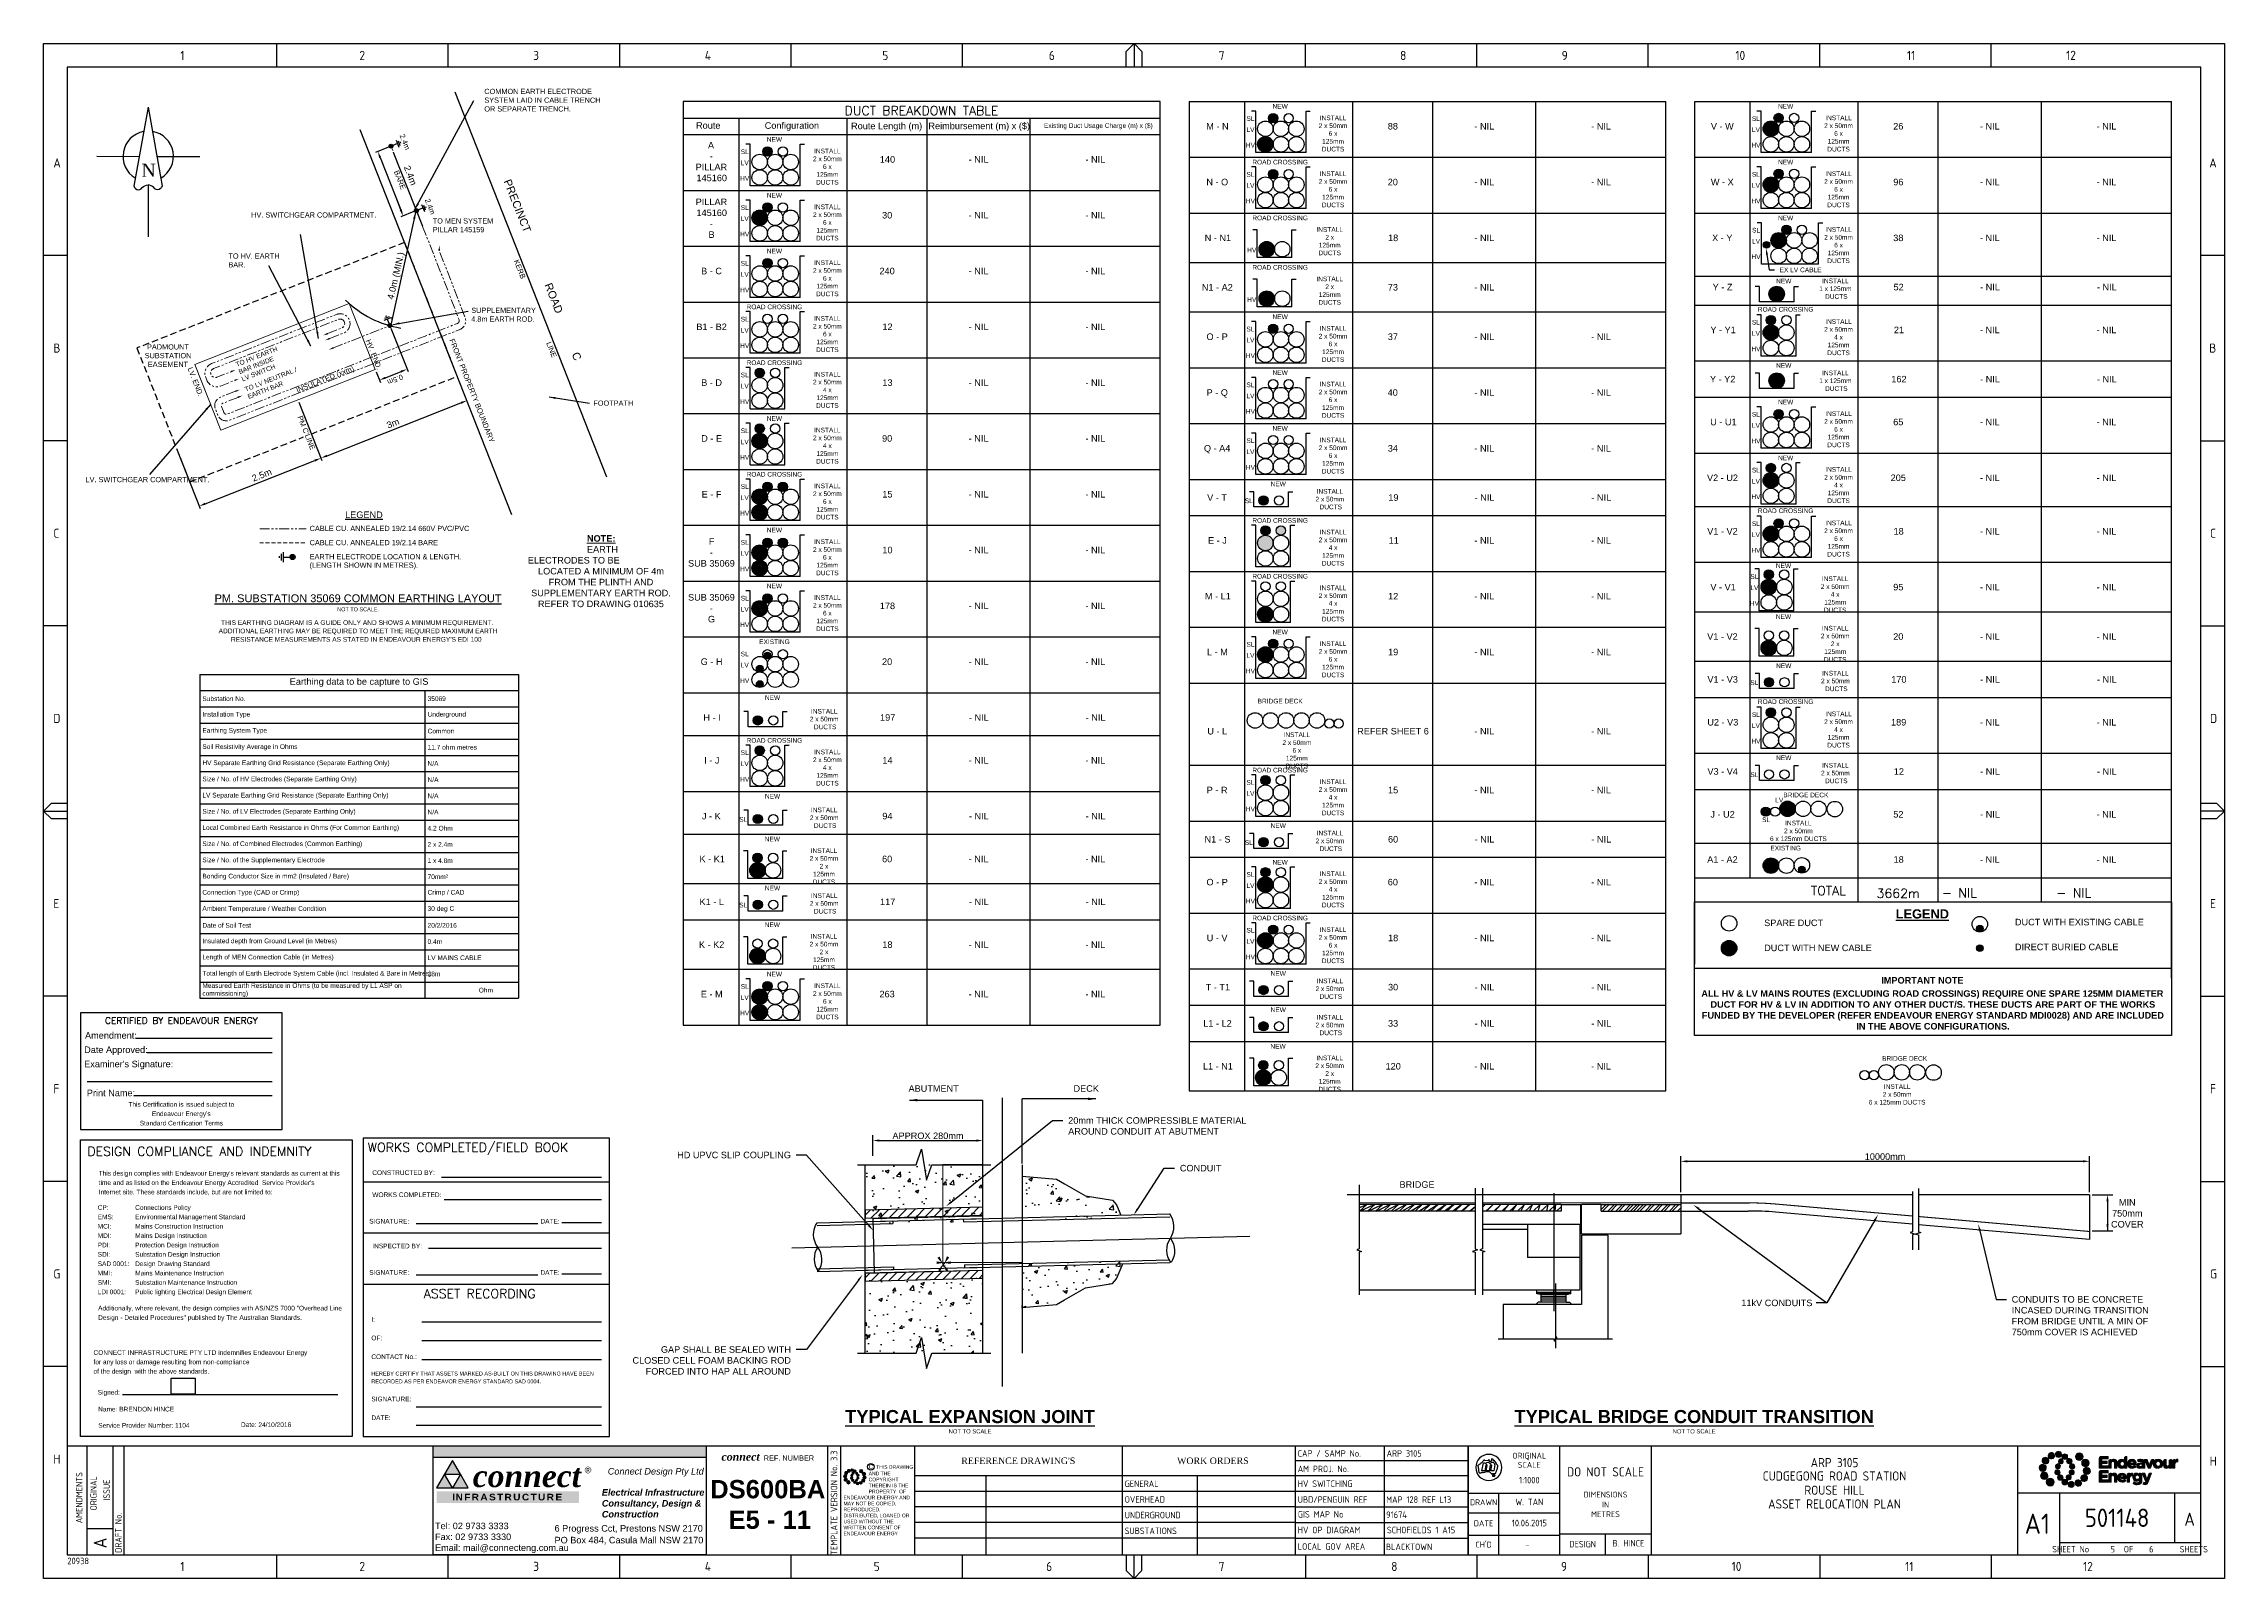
# Paper-space layout 'SHEET (5)' of a CAD drawing. Header units: metres. Extents: x -9 to 1337, y -9 to 581.
# Drawn here: x -9 to 824, y -5 to 581 of the extents above; entities that cross this region are included whole.
import ezdxf
from ezdxf import colors
from ezdxf.entities.mleader import LeaderData, LeaderLine
from ezdxf.enums import TextEntityAlignment as Align
from ezdxf.math import Vec2, Vec3

# ---------------------------------------------------------------- set-up
doc = ezdxf.new("R2010")
doc.units = ezdxf.units.M
for name, pattern in [('Cable Exist UG', [8.2, 4, -1.2, 1.8, -1.2]), ('DASHED', [0.75, 0.5, -0.25]), ('IE Trench LV', [6.5, 5, -1.5]), ('PHANTOM2', [1.25, 0.625, -0.125, 0.125, -0.125, 0.125, -0.125])]:
    doc.linetypes.add(name, pattern=pattern)
doc.layers.get('0').update_dxf_attribs({"color": 6})
for name, color, linetype in [('_User Miscellaneous1', 7, 'Continuous'), ('_User Miscellaneous5', 7, 'Continuous'), ('C-ANNO-DIMS', 7, 'Continuous'), ('C-ANNO-TEXT-35', 2, 'Continuous'), ('C-ANNO-TEXT-50', 1, 'Continuous'), ('C-PIPE-HTCH', 8, 'Continuous'), ('Notes', 7, 'Continuous'), ('Notes_SP_MISC', 7, 'Continuous'), ('UG_Details_SP_MISC', 7, 'Continuous')]:
    doc.layers.add(name, color=color, linetype=linetype)
doc.styles.add('ARIAL', font='arial.ttf', dxfattribs={"height": 2})
doc.styles.add('ARIALBOLD', font='arialbd.ttf')
doc.styles.add('Elec', font='romand__.ttf')
doc.styles.add('iecARIAL', font='arial.ttf', dxfattribs={"height": 2})
doc.styles.add('iecISOCP', font='isocp.shx')
doc.styles.add('iecNAME', font='times.ttf')
doc.styles.add('iecTimesNewRoman', font='times.ttf')
doc.styles.add('IsoCP', font='isocp.shx')
doc.styles.get("Standard").update_dxf_attribs({"font": 'arial.ttf'})
doc.linetypes.add('Cable G', pattern='A,6,-0.5,["G",Standard,S=1.7,R=0,X=0.3,Y=-0.8],-2.8', length=9.3)
doc.linetypes.add('IE Trench HV', pattern='A,7,-0.2,["/",Standard,S=3,R=0,X=0.6,Y=-1.4],-2.5', length=9.7)
doc.dimstyles.new('IsoCP', dxfattribs={"dimtxt": 3.5, "dimasz": 3, "dimexe": 1.5, "dimexo": 2, "dimgap": 0.75, "dimtad": 1, "dimdec": 0, "dimlfac": 1000, "dimdsep": 46, "dimtxsty": 'IsoCP', "dimcen": 3, "dimclrd": 7, "dimclre": 7, "dimclrt": 2, "dimadec": 0, "dimazin": 0, "dimtfac": 1, "dimtdec": 0, "dimtmove": 0, "dimatfit": 3, "dimfxl": 1.5, "dimtfill": 1, "dimtolj": 1, "dimtzin": 0, "dimlwd": 0, "dimlwe": 0, "dimarcsym": 0})
doc.dimstyles.get("Standard").update_dxf_attribs({"dimtxt": 0.18, "dimasz": 0.18, "dimexe": 0.18, "dimexo": 0.0625, "dimgap": 0.09, "dimtad": 0, "dimtih": 1, "dimtoh": 1, "dimdec": 4, "dimzin": 0, "dimdsep": 46, "dimtxsty": 'Standard', "dimcen": 0.09, "dimadec": 0, "dimazin": 0, "dimtfac": 1, "dimtdec": 4, "dimtofl": 0, "dimtmove": 0, "dimatfit": 3, "dimfxl": 1, "dimtolj": 1, "dimtzin": 0, "dimarcsym": 0})
picture_1 = doc.add_image_def('image1.bmp', size_in_pixel=(389, 262))
pattern_1 = [(360, (-1727, 1502.8), (0, 1047.75), [762, -285.75]), (90, (-1727, 1502.8), (-1047.75, 0), [762, -285.75])]

psp = doc.layouts.new('SHEET (5)')

# ---------------------------------------------------------------- texts
at = {"layer": '_User Miscellaneous5', "lineweight": 0, "insert": (249.93995, 42.57099), "char_height": 2.5, "attachment_point": 1, "style": 'iecARIAL'}
psp.add_mtext_dynamic_manual_height_columns('\\pi0.0125;{\\fTimes New Roman|b1|i1|c0|p18;\\H1.2x;\\C244;connect\\fArial|b0|i0|c0|p34;\\H0.66667x;\\C256; \\fArial|b1|i0|c0|p34; \\fArial|b0|i0|c0|p34;REF. NUMBER}', width=35.0939845, gutter_width=9, heights=[0], dxfattribs=at)
at = {"layer": '_User Miscellaneous5', "insert": (244.06903, 32.17271), "char_height": 7, "attachment_point": 1, "style": 'ARIALBOLD'}
psp.add_mtext_dynamic_manual_height_columns('\\pi1.5534;{\\C7;DS600BA\\P\\pi8.5797;E5 - 11}', width=46.38657, gutter_width=35, heights=[0], dxfattribs=at)
at = {"layer": 'C-ANNO-TEXT-35', "insert": (335.34175, 115.15239), "char_height": 0.035, "attachment_point": 1, "rotation": 359.99433161, "style": 'IsoCP'}
psp.add_mtext_dynamic_manual_height_columns('UPVC CONDUIT', width=0.7756, gutter_width=0.175, heights=[0], dxfattribs=at)
at = {"layer": 'Notes'}
for s, height, style, p in [('DUCT BREAKDOWN TABLE', 3.5, 'Elec', (326.39611, 555.41008)), ('%%ULEGEND', 2.5, 'ARIAL', (113.32267, 400.99355)), ('TOTAL', 3.5, 'Elec', (672.9433, 257.35597)), ('3662m', 3.5, 'Elec', (699.61019, 256.34129))]:
    psp.add_text(s, height=height, dxfattribs=dict(at, style=style)).set_placement(p, align=Align.MIDDLE_CENTER)
for s, p in [('SL', (452.09378, 553.26366)), ('NEW', (463.44582, 557.95202)), ('SL', (645.25832, 553.26366)), ('NEW', (656.61036, 557.95202)), ('NEW', (270.19528, 545.28196)), ('HV', (452.09378, 543.09846)), ('LV', (452.09378, 549.01876)), ('HV', (645.25832, 543.09846)), ('LV', (645.25832, 549.01876)), ('SL', (258.84324, 540.59359)), ('LV', (258.84324, 536.34869)), ('ROAD CROSSING', (463.44582, 536.62828)), ('NEW', (656.61036, 536.62828)), ('HV', (258.84324, 530.4284)), ('SL', (452.09378, 531.93991)), ('LV', (452.09378, 527.69501)), ('SL', (645.25832, 531.93991)), ('LV', (645.25832, 527.69501)), ('SL', (258.84324, 519.26985)), ('NEW', (270.19528, 523.95821)), ('HV', (452.09378, 521.77472)), ('HV', (645.25832, 521.77472)), ('HV', (258.84324, 509.10465)), ('LV', (258.84324, 515.02495)), ('ROAD CROSSING', (463.44582, 515.30453)), ('SL', (645.30719, 510.61617)), ('NEW', (656.61036, 515.30453)), ('NEW', (270.19528, 502.63447)), ('HV', (452.60532, 503.01019)), ('HV', (645.30719, 500.45097)), ('LV', (645.30719, 506.37127)), ('SL', (258.84324, 497.9461)), ('LV', (258.84324, 493.7012)), ('ROAD CROSSING', (463.44582, 496.41718)), ('HV', (258.84324, 487.78091)), ('HV', (452.60532, 484.12284)), ('NEW', (655.88426, 491.14627)), ('SL', (258.84324, 476.62236)), ('ROAD CROSSING', (270.19528, 481.31072)), ('NEW', (463.44582, 477.52983)), ('SL', (645.25832, 475.43726)), ('ROAD CROSSING', (656.61036, 480.37893)), ('LV', (258.84324, 472.37746)), ('SL', (452.09378, 472.84146)), ('LV', (452.09378, 468.59657)), ('LV', (645.25832, 471.19236)), ('HV', (258.84324, 466.45716)), ('ROAD CROSSING', (270.19528, 459.98698)), ('HV', (452.09378, 462.67627)), ('HV', (645.25832, 465.27206)), ('NEW', (655.88426, 458.93039)), ('SL', (258.84324, 455.29861)), ('LV', (258.84324, 451.05371)), ('SL', (452.09378, 451.51772)), ('NEW', (463.44582, 456.20608)), ('HV', (258.84324, 445.13342)), ('LV', (452.09378, 447.27282)), ('NEW', (656.61036, 444.94671)), ('SL', (258.84324, 433.97487)), ('NEW', (270.19528, 438.66323)), ('HV', (452.09378, 441.35252)), ('NEW', (463.44582, 434.88234)), ('SL', (645.25832, 440.25835)), ('LV', (645.25832, 436.01345)), ('LV', (258.84324, 429.72997)), ('SL', (452.09378, 430.19397)), ('LV', (452.09378, 425.94908)), ('HV', (645.25832, 430.09315)), ('HV', (258.84324, 423.80967)), ('ROAD CROSSING', (270.19528, 417.33949)), ('HV', (452.09378, 420.02878)), ('SL', (645.25832, 418.9346)), ('NEW', (656.61036, 423.62297)), ('SL', (258.84324, 412.65112)), ('LV', (258.84324, 408.40622)), ('NEW', (462.71972, 413.68711)), ('HV', (645.25832, 408.76941)), ('LV', (645.25832, 414.68971)), ('HV', (258.84324, 402.48593)), ('SL', (451.49528, 407.21143)), ('ROAD CROSSING', (656.61036, 403.43038)), ('NEW', (270.19528, 396.01574)), ('ROAD CROSSING', (463.44582, 399.70343)), ('SL', (645.25832, 398.48871)), ('LV', (645.25832, 394.24381)), ('SL', (258.84324, 391.32738)), ('LV', (258.84324, 387.08248)), ('HV', (645.25832, 388.32351)), ('HV', (258.84324, 381.16218)), ('ROAD CROSSING', (463.44582, 378.37969)), ('SL', (644.67087, 378.24359)), ('NEW', (655.79826, 382.43606)), ('SL', (258.84324, 370.00363)), ('NEW', (270.19528, 374.692)), ('HV', (644.67087, 368.07839)), ('LV', (644.67087, 373.99869)), ('HV', (258.84324, 359.83844)), ('LV', (258.84324, 365.75873)), ('NEW', (655.79826, 362.96598)), ('EXISTING', (270.19528, 353.36825)), ('SL', (452.09378, 352.36758)), ('NEW', (463.44582, 357.05594)), ('SL', (258.84324, 348.67989)), ('LV', (258.84324, 344.43499)), ('HV', (452.09378, 342.20238)), ('LV', (452.09378, 348.12268)), ('NEW', (655.88426, 344.20714)), ('HV', (258.84324, 338.51469)), ('SL', (644.65982, 337.73146)), ('NEW', (269.46918, 332.04451)), ('BRIDGE DECK', (463.44582, 330.68392)), ('SL', (645.25832, 325.53509)), ('ROAD CROSSING', (656.61036, 330.47677)), ('LV', (645.25832, 321.2902)), ('SL', (258.84324, 310.98488)), ('ROAD CROSSING', (270.19528, 315.67325)), ('HV', (645.25832, 315.3699)), ('NEW', (655.88426, 309.02823)), ('HV', (258.84324, 300.81969)), ('LV', (258.84324, 306.73999)), ('ROAD CROSSING', (463.44582, 304.3119)), ('SL', (644.65982, 302.55255)), ('NEW', (269.46918, 294.34951)), ('SL', (452.09378, 299.62354)), ('LV', (452.09378, 295.37864)), ('LV', (654.1844, 292.86477)), ('BRIDGE DECK', (664.33042, 294.81966)), ('SL', (258.24473, 285.48625)), ('HV', (452.09378, 289.45834)), ('SL', (649.14731, 285.3418)), ('NEW', (269.38318, 277.97825)), ('SL', (451.49528, 276.641)), ('NEW', (462.71972, 283.11667)), ('NEW', (463.44582, 269.13299)), ('EXISTING', (656.61036, 274.51553)), ('NEW', (269.46918, 259.21941)), ('SL', (452.09378, 264.44463)), ('LV', (452.09378, 260.19973)), ('SL', (258.24473, 252.74373)), ('HV', (452.09378, 254.27943)), ('NEW', (269.38318, 245.23573)), ('SL', (452.09378, 243.12088)), ('ROAD CROSSING', (463.44582, 247.80925)), ('LV', (452.09378, 238.87599)), ('NEW', (270.19528, 226.34838)), ('HV', (452.09378, 232.95569)), ('NEW', (462.71972, 226.61402)), ('SL', (258.84324, 221.66001)), ('LV', (258.84324, 217.41512)), ('HV', (258.84324, 211.49482)), ('NEW', (462.71972, 212.75885)), ('NEW', (462.63372, 198.77518)), ('BRIDGE DECK', (702.07525, 194.13943))]:
    psp.add_text(s, height=1.79, dxfattribs=at).set_placement(p, align=Align.TOP_CENTER)
at = {"layer": 'Notes', "style": 'ARIAL'}
for s, rotation, p in [('2.4m', 291.51242873, (127.50049, 542.8428)), ('BARE', 291.51242873, (125.5672, 528.33162)), ('2.4m', 291.51242873, (137.15467, 518.17745)), ('HV. END.', 291.28184872, (115.59722, 461.67274)), ('LV. END.', 291.28184872, (47.47633, 451.24762)), ('INSULATED (xxm)', 21.51242873, (99.04129, 451.31369))]:
    psp.add_text(s, height=2, rotation=rotation, dxfattribs=at).set_placement(p, align=Align.BOTTOM_CENTER)
for s, height, rotation, p in [('PRECINCT', 3, 291.51242873, (166.6471, 528.446)), ('4.0m (MIN.)', 2.5, 76.87295746, (124.57653, 483.05098)), ('KERB', 2, 291.51242873, (170.56597, 497.99618)), ('ROAD              C', 3, 291.51242873, (182.26161, 488.83145)), ('FRONT PROPERTY BOUNDARY', 2, 291.51242873, (145.93617, 467.78259)), ('LINE', 2, 291.51242873, (182.93928, 466.60468)), ("PM C'LINE", 2, 291.51242873, (87.89836, 438.35467)), ('2.5m', 2.5, 21.51242873, (71.14335, 413.60669))]:
    psp.add_text(s, height=height, rotation=rotation, dxfattribs=at).set_placement(p)
at = {"layer": 'Notes', "color": 7, "style": 'ARIAL'}
for s, p in [('FOOTPATH', (201.00618, 442.62557)), ('CABLE CU. ANNEALED 19/2.14 660V PVC/PVC', (92.58417, 394.7629)), ('CABLE CU. ANNEALED 19/2.14 BARE', (92.58417, 389.35548)), ('EARTH ELECTRODE LOCATION & LENGTH.', (92.58417, 383.94807)), ('(LENGTH SHOWN IN METRES).', (92.58417, 380.73524))]:
    psp.add_text(s, height=2, dxfattribs=at).set_placement(p)
at = {"layer": 'Notes', "style": 'ARIAL'}
psp.add_text('%%UPM. SUBSTATION 35069 COMMON EARTHING LAYOUT', height=3, dxfattribs=at).set_placement((111.09015, 366.66965), align=Align.BOTTOM_CENTER)
at = {"layer": 'Notes', "color": 7, "style": 'ARIAL'}
for s, p in [('THIS EARTHING DIAGRAM IS A GUIDE ONLY AND SHOWS A MINIMUM REQUIREMENT. ', (111.09015, 359.80014)), ('ADDITIONAL EARTHING MAY BE REQUIRED TO MEET THE REQUIRED MAXIMUM EARTH', (111.09015, 356.58732)), ("RESISTANCE MEASUREMENTS AS STATED IN ENDEAVOUR ENERGY'S EDI 100  ", (111.09015, 353.3745))]:
    psp.add_text(s, height=1.8, dxfattribs=at).set_placement(p, align=Align.MIDDLE_CENTER)
psp.add_text('NOT TO SCALE.', height=1.5, dxfattribs=at).set_placement((111.09015, 363.6491), align=Align.BOTTOM_CENTER)
at = {"layer": 'Notes', "style": 'Elec'}
for p in [(716.31908, 254.77292), (760.03383, 254.77292)]:
    psp.add_text('- NIL', height=3.5, dxfattribs=at).set_placement(p)
at = {"layer": 'Notes', "lineweight": 0, "char_height": 2, "attachment_point": 1}
for s, insert, width in [('COMMON EARTH ELECTRODE SYSTEM LAID IN CABLE TRENCH OR SEPARATE TRENCH.', (159.32706, 563.73677), 46.0782687), ('HV. SWITCHGEAR COMPARTMENT.', (70.24421, 516.54425), 46.0782687), ('TO MEN SYSTEM \\PPILLAR 145159', (139.61791, 514.26667), 35.1827303), ('TO HV. EARTH BAR.', (61.54071, 500.82719), 20.251933), ('SUPPLEMENTARY \\P4.8m EARTH ROD.', (154.34002, 480.09704), 46.0782687), ('\\pi5.919;PADMOUNT\\P\\pi5.0281;SUBSTATION \\P\\pi6.2307;EASEMENT  ', (24.51495, 466.13185), 27.5542211), ('LV. SWITCHGEAR COMPARTMENT.', (6.93884, 415.43748), 46.0782687)]:
    psp.add_mtext(s, dxfattribs=dict(at, insert=insert, width=width))
at = {"layer": 'Notes', "attachment_point": 1}
for s, insert, char_height, width in [('{\\C7;Route}', (240.24287, 550.98875), 2.5, 21.3006789), ('{\\C7;Configuration}', (266.47311, 550.95688), 2.5, 31.8297085), ('{\\C7;Route Length (m)}', (299.47817, 550.79356), 2.5, 28.8336752), ('{\\C7;Reimbursement (m) x ($)}', (329.03378, 550.81141), 2.5, 38.7746385), ('{\\C7;Existing Duct Usage Charge (m) x ($)}', (373.20773, 550.58516), 1.79, 41.6723133), ('\\pi6.5916;{\\C7;M - N}', (428.62295, 550.68944), 2.5, 21.1725603), ('\\pi13.506;{\\C7;88}', (491.06238, 550.68944), 2.5, 30.6013355), ('\\pi16.019;{\\C7;- NIL}', (521.66371, 550.68944), 2.5, 39.3711838), ('\\pi21.261;{\\C7;- NIL}', (561.0349, 550.68944), 2.5, 49.8558719), ('\\pi6.2488;{\\C7;V - W}', (621.78749, 550.68944), 2.5, 21.1725603), ('\\pi13.49;{\\C7;26}', (684.22692, 550.68944), 2.5, 30.6013355), ('\\pi16.019;{\\C7;- NIL}', (714.82825, 550.68944), 2.5, 39.3711838), ('\\pi21.261;{\\C7;- NIL}', (754.19944, 550.68944), 2.5, 49.8558719), ('\\pi9.419;{\\C7;A \\P\\pi10.115;- \\P\\pi4.7251;PILLAR \\P\\pi5.0329;145160}', (235.37241, 543.43674), 2.5, 21.1725603), ('\\pi12.661;{\\C7;140}', (297.81184, 538.01938), 2.5, 30.6013355), ('\\pi16.019;{\\C7;- NIL}', (328.41317, 538.01938), 2.5, 39.3711838), ('\\pi21.261;{\\C7;- NIL}', (367.78436, 538.01938), 2.5, 49.8558719), ('\\pi6.6265;{\\C7;N - O}', (428.62295, 529.3657), 2.5, 21.1725603), ('\\pi13.493;{\\C7;20}', (491.06238, 529.3657), 2.5, 30.6013355), ('\\pi16.019;{\\C7;- NIL}', (521.66371, 529.3657), 2.5, 39.3711838), ('\\pi21.261;{\\C7;- NIL}', (561.0349, 529.3657), 2.5, 49.8558719), ('\\pi6.2539;{\\C7;W - X}', (621.78749, 529.3657), 2.5, 21.1725603), ('\\pi13.511;{\\C7;96}', (684.22692, 529.3657), 2.5, 30.6013355), ('\\pi16.019;{\\C7;- NIL}', (714.82825, 529.3657), 2.5, 39.3711838), ('\\pi21.261;{\\C7;- NIL}', (754.19944, 529.3657), 2.5, 49.8558719), ('\\pi4.7251;{\\C7;PILLAR \\P\\pi5.0329;145160 \\P\\pi10.115;- \\P\\pi9.6424;B}', (235.37241, 521.78358), 2.5, 21.1725603), ('\\pi13.515;{\\C7;30}', (297.81184, 516.69563), 2.5, 30.6013355), ('\\pi16.019;{\\C7;- NIL}', (328.41317, 516.69563), 2.5, 39.3711838), ('\\pi21.261;{\\C7;- NIL}', (367.78436, 516.69563), 2.5, 49.8558719), ('\\pi5.9947;{\\C7;N - N1}', (428.62295, 508.04195), 2.5, 21.1725603), ('\\pi13.625;{\\C7;18}', (491.06238, 508.04195), 2.5, 30.6013355), ('\\pi16.019;{\\C7;- NIL}', (521.66371, 508.04195), 2.5, 39.3711838), ('\\pi6.7263;{\\C7;X - Y}', (621.78749, 508.04195), 2.5, 21.1725603), ('\\pi13.508;{\\C7;38}', (684.22692, 508.04195), 2.5, 30.6013355), ('\\pi16.019;{\\C7;- NIL}', (714.82825, 508.04195), 2.5, 39.3711838), ('\\pi21.261;{\\C7;- NIL}', (754.19944, 508.04195), 2.5, 49.8558719), ('\\pi6.8056;{\\C7;B - C}', (235.37241, 495.37189), 2.5, 21.1725603), ('\\pi12.522;{\\C7;240}', (297.81184, 495.37189), 2.5, 30.6013355), ('\\pi16.019;{\\C7;- NIL}', (328.41317, 495.37189), 2.5, 39.3711838), ('\\pi21.261;{\\C7;- NIL}', (367.78436, 495.37189), 2.5, 49.8558719), ('\\pi4.8914;{\\C7;N1 - A2}', (428.62295, 489.1546), 2.5, 21.1725603), ('\\pi13.52;{\\C7;73}', (491.06238, 489.1546), 2.5, 30.6013355), ('\\pi16.019;{\\C7;- NIL}', (521.66371, 489.1546), 2.5, 39.3711838), ('\\pi6.8516;{\\C7;Y - Z}', (621.87349, 489.2343), 2.5, 21.1725603), ('\\pi13.523;{\\C7;52}', (684.31292, 489.2343), 2.5, 30.6013355), ('\\pi16.019;{\\C7;- NIL}', (714.91426, 489.2343), 2.5, 39.3711838), ('\\pi21.261;{\\C7;- NIL}', (754.28544, 489.2343), 2.5, 49.8558719), ('\\pi4.9826;{\\C7;B1 - B2}', (235.37241, 474.04814), 2.5, 21.1725603), ('\\pi13.641;{\\C7;12}', (297.81184, 474.04814), 2.5, 30.6013355), ('\\pi16.019;{\\C7;- NIL}', (328.41317, 474.04814), 2.5, 39.3711838), ('\\pi21.261;{\\C7;- NIL}', (367.78436, 474.04814), 2.5, 49.8558719), ('\\pi6.6717;{\\C7;O - P}', (428.62295, 470.26725), 2.5, 21.1725603), ('\\pi13.511;{\\C7;37}', (491.06238, 470.26725), 2.5, 30.6013355), ('\\pi16.019;{\\C7;- NIL}', (521.66371, 470.26725), 2.5, 39.3711838), ('\\pi21.261;{\\C7;- NIL}', (561.0349, 470.26725), 2.5, 49.8558719), ('\\pi6.0595;{\\C7;Y - Y1}', (621.78749, 472.86304), 2.5, 21.1725603), ('\\pi13.73;{\\C7;21}', (684.22692, 472.86304), 2.5, 30.6013355), ('\\pi16.019;{\\C7;- NIL}', (714.82825, 472.86304), 2.5, 39.3711838), ('\\pi21.261;{\\C7;- NIL}', (754.19944, 472.86304), 2.5, 49.8558719), ('\\pi6.8295;{\\C7;B - D}', (235.37241, 452.7244), 2.5, 21.1725603), ('\\pi13.628;{\\C7;13}', (297.81184, 452.7244), 2.5, 30.6013355), ('\\pi16.019;{\\C7;- NIL}', (328.41317, 452.7244), 2.5, 39.3711838), ('\\pi21.261;{\\C7;- NIL}', (367.78436, 452.7244), 2.5, 49.8558719), ('\\pi5.831;{\\C7;Y - Y2}', (621.87349, 454.05539), 2.5, 21.1725603), ('\\pi12.669;{\\C7;162}', (684.31292, 454.05539), 2.5, 30.6013355), ('\\pi16.019;{\\C7;- NIL}', (714.91426, 454.05539), 2.5, 39.3711838), ('\\pi21.261;{\\C7;- NIL}', (754.28544, 454.05539), 2.5, 49.8558719), ('\\pi6.7101;{\\C7;P - Q}', (428.62295, 448.9435), 2.5, 21.1725603), ('\\pi13.464;{\\C7;40}', (491.06238, 448.9435), 2.5, 30.6013355), ('\\pi16.019;{\\C7;- NIL}', (521.66371, 448.9435), 2.5, 39.3711838), ('\\pi21.261;{\\C7;- NIL}', (561.0349, 448.9435), 2.5, 49.8558719), ('\\pi5.999;{\\C7;U - U1}', (621.78749, 437.68413), 2.5, 21.1725603), ('\\pi13.494;{\\C7;65}', (684.22692, 437.68413), 2.5, 30.6013355), ('\\pi16.019;{\\C7;- NIL}', (714.82825, 437.68413), 2.5, 39.3711838), ('\\pi21.261;{\\C7;- NIL}', (754.19944, 437.68413), 2.5, 49.8558719), ('\\pi6.8371;{\\C7;D - E}', (235.37241, 431.40065), 2.5, 21.1725603), ('\\pi13.514;{\\C7;90}', (297.81184, 431.40065), 2.5, 30.6013355), ('\\pi16.019;{\\C7;- NIL}', (328.41317, 431.40065), 2.5, 39.3711838), ('\\pi21.261;{\\C7;- NIL}', (367.78436, 431.40065), 2.5, 49.8558719), ('\\pi5.6997;{\\C7;Q - A4}', (428.62295, 427.61976), 2.5, 21.1725603), ('\\pi13.516;{\\C7;34}', (491.06238, 427.61976), 2.5, 30.6013355), ('\\pi16.019;{\\C7;- NIL}', (521.66371, 427.61976), 2.5, 39.3711838), ('\\pi21.261;{\\C7;- NIL}', (561.0349, 427.61976), 2.5, 49.8558719), ('\\pi7.0213;{\\C7;E - F}', (235.37241, 410.07691), 2.5, 21.1725603), ('\\pi13.618;{\\C7;15}', (297.81184, 410.07691), 2.5, 30.6013355), ('\\pi16.019;{\\C7;- NIL}', (328.41317, 410.07691), 2.5, 39.3711838), ('\\pi21.261;{\\C7;- NIL}', (367.78436, 410.07691), 2.5, 49.8558719), ('\\pi6.8457;{\\C7;V - T}', (428.70895, 408.81211), 2.5, 21.1725603), ('\\pi13.625;{\\C7;19}', (491.14838, 408.81211), 2.5, 30.6013355), ('\\pi16.019;{\\C7;- NIL}', (521.74971, 408.81211), 2.5, 39.3711838), ('\\pi21.261;{\\C7;- NIL}', (561.1209, 408.81211), 2.5, 49.8558719), ('\\pi4.766;{\\C7;V2 - U2}', (621.78749, 416.36039), 2.5, 21.1725603), ('\\pi12.508;{\\C7;205}', (684.22692, 416.36039), 2.5, 30.6013355), ('\\pi16.019;{\\C7;- NIL}', (714.82825, 416.36039), 2.5, 39.3711838), ('\\pi21.261;{\\C7;- NIL}', (754.19944, 416.36039), 2.5, 49.8558719), ('\\pi9.743;{\\C7;F\\P\\pi10.115;-\\P\\pi1.8098;SUB 35069}', (235.37241, 392.01408), 2.5, 21.1725603), ('\\pi7.2703;{\\C7;E - J}', (428.62295, 392.44085), 2.5, 21.1725603), ('\\pi13.869;{\\C7;11}', (491.06238, 392.44085), 2.5, 30.6013355), ('\\pi16.019;{\\C7;- NIL}', (521.66371, 392.44085), 2.5, 39.3711838), ('\\pi21.261;{\\C7;- NIL}', (561.0349, 392.44085), 2.5, 49.8558719), ('\\pi4.8624;{\\C7;V1 - V2}', (621.78749, 395.91449), 2.5, 21.1725603), ('\\pi13.625;{\\C7;18}', (684.22692, 395.91449), 2.5, 30.6013355), ('\\pi16.019;{\\C7;- NIL}', (714.82825, 395.91449), 2.5, 39.3711838), ('\\pi21.261;{\\C7;- NIL}', (754.19944, 395.91449), 2.5, 49.8558719), ('\\pi13.632;{\\C7;10}', (297.81184, 388.75316), 2.5, 30.6013355), ('\\pi16.019;{\\C7;- NIL}', (328.41317, 388.75316), 2.5, 39.3711838), ('\\pi21.261;{\\C7;- NIL}', (367.78436, 388.75316), 2.5, 49.8558719), ('\\pi1.8098;{\\C7;SUB 35069\\P\\pi10.115;-\\P\\pi9.4301;G}', (235.37241, 370.69034), 2.5, 21.1725603), ('\\pi12.654;{\\C7;178}', (297.81184, 367.42942), 2.5, 30.6013355), ('\\pi16.019;{\\C7;- NIL}', (328.41317, 367.42942), 2.5, 39.3711838), ('\\pi21.261;{\\C7;- NIL}', (367.78436, 367.42942), 2.5, 49.8558719), ('\\pi6.0876;{\\C7;M - L1}', (428.62295, 371.11711), 2.5, 21.1725603), ('\\pi13.641;{\\C7;12}', (491.06238, 371.11711), 2.5, 30.6013355), ('\\pi16.019;{\\C7;- NIL}', (521.66371, 371.11711), 2.5, 39.3711838), ('\\pi21.261;{\\C7;- NIL}', (561.0349, 371.11711), 2.5, 49.8558719), ('\\pi6.0621;{\\C7;V - V1}', (621.78749, 374.59075), 2.5, 21.1725603), ('\\pi13.501;{\\C7;95}', (684.22692, 374.59075), 2.5, 30.6013355), ('\\pi16.019;{\\C7;- NIL}', (714.82825, 374.59075), 2.5, 39.3711838), ('\\pi21.261;{\\C7;- NIL}', (754.19944, 374.59075), 2.5, 49.8558719), ('\\pi4.8624;{\\C7;V1 - V2}', (621.78749, 355.7034), 2.5, 21.1725603), ('\\pi13.493;{\\C7;20}', (684.22692, 355.7034), 2.5, 30.6013355), ('\\pi16.019;{\\C7;- NIL}', (714.82825, 355.7034), 2.5, 39.3711838), ('\\pi21.261;{\\C7;- NIL}', (754.19944, 355.7034), 2.5, 49.8558719), ('\\pi6.6487;{\\C7;G - H}', (235.37241, 346.10567), 2.5, 21.1725603), ('\\pi13.493;{\\C7;20}', (297.81184, 346.10567), 2.5, 30.6013355), ('\\pi16.019;{\\C7;- NIL}', (328.41317, 346.10567), 2.5, 39.3711838), ('\\pi21.261;{\\C7;- NIL}', (367.78436, 346.10567), 2.5, 49.8558719), ('\\pi6.8687;{\\C7;L - M}', (428.62295, 349.79336), 2.5, 21.1725603), ('\\pi13.625;{\\C7;19}', (491.06238, 349.79336), 2.5, 30.6013355), ('\\pi16.019;{\\C7;- NIL}', (521.66371, 349.79336), 2.5, 39.3711838), ('\\pi21.261;{\\C7;- NIL}', (561.0349, 349.79336), 2.5, 49.8558719), ('\\pi4.8496;{\\C7;V1 - V3}', (621.87349, 339.33214), 2.5, 21.1725603), ('\\pi12.661;{\\C7;170}', (684.31292, 339.33214), 2.5, 30.6013355), ('\\pi16.019;{\\C7;- NIL}', (714.91426, 339.33214), 2.5, 39.3711838), ('\\pi21.261;{\\C7;- NIL}', (754.28544, 339.33214), 2.5, 49.8558719), ('\\pi7.5849;{\\C7;H - I}', (235.45841, 324.78193), 2.5, 21.1725603), ('\\pi12.657;{\\C7;197}', (297.89784, 324.78193), 2.5, 30.6013355), ('\\pi16.019;{\\C7;- NIL}', (328.49917, 324.78193), 2.5, 39.3711838), ('\\pi21.261;{\\C7;- NIL}', (367.87036, 324.78193), 2.5, 49.8558719), ('\\pi7.0017;{\\C7;U - L}', (428.62295, 319.53898), 2.5, 21.1725603), ('\\pi1.8363;{\\C7;REFER SHEET 6}', (491.06238, 319.53898), 2.5, 30.6013355), ('\\pi16.019;{\\C7;- NIL}', (521.66371, 319.53898), 2.5, 39.3711838), ('\\pi21.261;{\\C7;- NIL}', (561.0349, 319.53898), 2.5, 49.8558719), ('\\pi4.8828;{\\C7;U2 - V3}', (621.78749, 322.96088), 2.5, 21.1725603), ('\\pi12.654;{\\C7;189}', (684.22692, 322.96088), 2.5, 30.6013355), ('\\pi16.019;{\\C7;- NIL}', (714.82825, 322.96088), 2.5, 39.3711838), ('\\pi21.261;{\\C7;- NIL}', (754.19944, 322.96088), 2.5, 49.8558719), ('\\pi7.9746;{\\C7;I - J}', (235.37241, 308.41067), 2.5, 21.1725603), ('\\pi13.633;{\\C7;14}', (297.81184, 308.41067), 2.5, 30.6013355), ('\\pi16.019;{\\C7;- NIL}', (328.41317, 308.41067), 2.5, 39.3711838), ('\\pi21.261;{\\C7;- NIL}', (367.78436, 308.41067), 2.5, 49.8558719), ('\\pi4.8547;{\\C7;V3 - V4}', (621.87349, 304.15323), 2.5, 21.1725603), ('\\pi13.641;{\\C7;12}', (684.31292, 304.15323), 2.5, 30.6013355), ('\\pi16.019;{\\C7;- NIL}', (714.91426, 304.15323), 2.5, 39.3711838), ('\\pi21.261;{\\C7;- NIL}', (754.28544, 304.15323), 2.5, 49.8558719), ('\\pi6.7655;{\\C7;P - R}', (428.62295, 297.04932), 2.5, 21.1725603), ('\\pi13.618;{\\C7;15}', (491.06238, 297.04932), 2.5, 30.6013355), ('\\pi16.019;{\\C7;- NIL}', (521.66371, 297.04932), 2.5, 39.3711838), ('\\pi21.261;{\\C7;- NIL}', (561.0349, 297.04932), 2.5, 49.8558719), ('\\pi7.0469;{\\C7;J - K}', (235.45841, 287.08692), 2.5, 21.1725603), ('\\pi13.515;{\\C7;94}', (297.89784, 287.08692), 2.5, 30.6013355), ('\\pi16.019;{\\C7;- NIL}', (328.49917, 287.08692), 2.5, 39.3711838), ('\\pi21.261;{\\C7;- NIL}', (367.87036, 287.08692), 2.5, 49.8558719), ('\\pi6.068;{\\C7;J - U2}', (621.78749, 287.78197), 2.5, 21.1725603), ('\\pi13.523;{\\C7;52}', (684.22692, 287.78197), 2.5, 30.6013355), ('\\pi16.019;{\\C7;- NIL}', (714.91426, 287.78197), 2.5, 39.3711838), ('\\pi21.261;{\\C7;- NIL}', (754.19944, 287.78197), 2.5, 49.8558719), ('\\pi5.8617;{\\C7;N1 - S}', (428.70895, 278.24167), 2.5, 21.1725603), ('\\pi13.508;{\\C7;60}', (491.14838, 278.24167), 2.5, 30.6013355), ('\\pi16.019;{\\C7;- NIL}', (521.74971, 278.24167), 2.5, 39.3711838), ('\\pi21.261;{\\C7;- NIL}', (561.1209, 278.24167), 2.5, 49.8558719), ('\\pi6.1823;{\\C7;K - K1}', (235.37241, 270.71567), 2.5, 21.1725603), ('\\pi13.508;{\\C7;60}', (297.81184, 270.71567), 2.5, 30.6013355), ('\\pi16.019;{\\C7;- NIL}', (328.41317, 270.71567), 2.5, 39.3711838), ('\\pi21.261;{\\C7;- NIL}', (367.78436, 270.71567), 2.5, 49.8558719), ('\\pi4.8547;{\\C7;A1 - A2}', (621.78749, 270.52567), 2.5, 21.1725603), ('\\pi13.625;{\\C7;18}', (684.22692, 270.52567), 2.5, 30.6013355), ('\\pi16.019;{\\C7;- NIL}', (714.82825, 270.52567), 2.5, 39.3711838), ('\\pi21.261;{\\C7;- NIL}', (754.19944, 270.52567), 2.5, 49.8558719), ('\\pi6.6717;{\\C7;O - P}', (428.62295, 261.87041), 2.5, 21.1725603), ('\\pi13.508;{\\C7;60}', (491.06238, 261.87041), 2.5, 30.6013355), ('\\pi16.019;{\\C7;- NIL}', (521.66371, 261.87041), 2.5, 39.3711838), ('\\pi21.261;{\\C7;- NIL}', (561.0349, 261.87041), 2.5, 49.8558719), ('\\pi6.1175;{\\C7;K1 - L}', (235.45841, 254.34441), 2.5, 21.1725603), ('\\pi12.657;{\\C7;117}', (297.89784, 254.34441), 2.5, 30.6013355), ('\\pi16.019;{\\C7;- NIL}', (328.49917, 254.34441), 2.5, 39.3711838), ('\\pi21.261;{\\C7;- NIL}', (367.87036, 254.34441), 2.5, 49.8558719), ('\\pi5.9538;{\\C7;K - K2}', (235.37241, 237.97315), 2.5, 21.1725603), ('\\pi13.625;{\\C7;18}', (297.81184, 237.97315), 2.5, 30.6013355), ('\\pi16.019;{\\C7;- NIL}', (328.41317, 237.97315), 2.5, 39.3711838), ('\\pi21.261;{\\C7;- NIL}', (367.78436, 237.97315), 2.5, 49.8558719), ('\\pi6.7595;{\\C7;U - V}', (428.62295, 240.54667), 2.5, 21.1725603), ('\\pi13.625;{\\C7;18}', (491.06238, 240.54667), 2.5, 30.6013355), ('\\pi16.019;{\\C7;- NIL}', (521.66371, 240.54667), 2.5, 39.3711838), ('\\pi21.261;{\\C7;- NIL}', (561.0349, 240.54667), 2.5, 49.8558719), ('\\pi6.6854;{\\C7;E - M}', (235.37241, 219.0858), 2.5, 21.1725603), ('\\pi12.518;{\\C7;263}', (297.81184, 219.0858), 2.5, 30.6013355), ('\\pi16.019;{\\C7;- NIL}', (328.41317, 219.0858), 2.5, 39.3711838), ('\\pi21.261;{\\C7;- NIL}', (367.78436, 219.0858), 2.5, 49.8558719), ('\\pi6.2914;{\\C7;T - T1}', (428.70895, 221.73902), 2.5, 21.1725603), ('\\pi13.515;{\\C7;30}', (491.14838, 221.73902), 2.5, 30.6013355), ('\\pi16.019;{\\C7;- NIL}', (521.74971, 221.73902), 2.5, 39.3711838), ('\\pi21.261;{\\C7;- NIL}', (561.1209, 221.73902), 2.5, 49.8558719), ('\\pi5.3697;{\\C7;L1 - L2}', (428.70895, 207.88385), 2.5, 21.1725603), ('\\pi13.511;{\\C7;33}', (491.14838, 207.88385), 2.5, 30.6013355), ('\\pi16.019;{\\C7;- NIL}', (521.74971, 207.88385), 2.5, 39.3711838), ('\\pi21.261;{\\C7;- NIL}', (561.1209, 207.88385), 2.5, 49.8558719), ('\\pi5.3083;{\\C7;L1 - N1}', (428.62295, 191.5126), 2.5, 21.1725603), ('\\pi12.661;{\\C7;120}', (491.06238, 191.5126), 2.5, 30.6013355), ('\\pi16.019;{\\C7;- NIL}', (521.66371, 191.5126), 2.5, 39.3711838), ('\\pi21.261;{\\C7;- NIL}', (561.0349, 191.5126), 2.5, 49.8558719)]:
    psp.add_mtext(s, dxfattribs=dict(at, insert=insert, char_height=char_height, width=width))
at = {"layer": 'Notes', "linetype": 'IE Trench LV', "char_height": 1.79, "attachment_point": 2}
for s, insert, width in [('INSTALL\\P2 x 50mm\\P6 x 125mm DUCTS', (483.66096, 553.52828), 12.2255535), ('INSTALL\\P2 x 50mm\\P6 x 125mm DUCTS', (676.8255, 553.52828), 12.2255535), ('INSTALL\\P2 x 50mm\\P6 x 125mm DUCTS', (290.41042, 540.85821), 12.2255535), ('INSTALL\\P2 x 50mm\\P6 x 125mm DUCTS', (483.66096, 532.20453), 12.2255535), ('INSTALL\\P2 x 50mm\\P6 x 125mm DUCTS', (676.8255, 532.20453), 12.2255535), ('INSTALL\\P2 x 50mm\\P6 x 125mm DUCTS', (290.41042, 519.53447), 12.2255535), ('INSTALL\\P2 x 125mm DUCTS', (482.3763, 510.88079), 12.2255535), ('INSTALL\\P2 x 50mm\\P6 x 125mm DUCTS', (676.8255, 510.88079), 12.2255535), ('INSTALL\\P2 x 50mm\\P6 x 125mm DUCTS', (290.41042, 498.21072), 12.2255535), ('INSTALL\\P2 x 125mm DUCTS', (482.3763, 491.99344), 12.2255535), ('INSTALL\\P1 x 125mm\\P DUCTS', (675.62685, 491.24895), 12.2255535), ('INSTALL\\P2 x 50mm\\P6 x 125mm DUCTS', (290.41042, 476.88698), 12.2255535), ('INSTALL\\P2 x 50mm\\P4 x 125mm DUCTS', (676.8255, 475.70188), 12.2255535), ('INSTALL\\P2 x 50mm\\P6 x 125mm DUCTS', (483.66096, 473.10608), 12.2255535), ('INSTALL\\P2 x 50mm\\P4 x 125mm DUCTS', (290.41042, 455.56323), 12.2255535), ('INSTALL\\P2 x 50mm\\P6 x 125mm DUCTS', (483.66096, 451.78234), 12.2255535), ('INSTALL\\P1 x 125mm\\P DUCTS', (675.62685, 456.07004), 12.2255535), ('INSTALL\\P2 x 50mm\\P4 x 125mm DUCTS', (290.41042, 434.23949), 12.2255535), ('INSTALL\\P2 x 50mm\\P6 x 125mm DUCTS', (676.8255, 440.52297), 12.2255535), ('INSTALL\\P2 x 50mm\\P6 x 125mm DUCTS', (483.66096, 430.4586), 12.2255535), ('INSTALL\\P2 x 50mm\\P4 x 125mm DUCTS', (676.8255, 419.19923), 12.2255535), ('INSTALL\\P2 x 50mm\\P6 x 125mm DUCTS', (290.41042, 412.91574), 12.2255535), ('INSTALL\\P2 x 50mm\\P DUCTS', (482.4623, 410.82675), 12.2255535), ('INSTALL\\P2 x 50mm\\P4 x 125mm DUCTS', (483.66096, 395.27969), 12.2255535), ('INSTALL\\P2 x 50mm\\P6 x 125mm DUCTS', (676.8255, 398.75333), 12.2255535), ('INSTALL\\P2 x 50mm\\P6 x 125mm DUCTS', (290.41042, 391.592), 12.2255535), ('INSTALL\\P2 x 50mm\\P4 x 125mm DUCTS', (675.54084, 377.42958), 12.2255535), ('INSTALL\\P2 x 50mm\\P6 x 125mm DUCTS', (290.41042, 370.26825), 12.2255535), ('INSTALL\\P2 x 50mm\\P4 x 125mm DUCTS', (483.66096, 373.95594), 12.2255535), ('INSTALL\\P2 x 50mm\\P2 x 125mm DUCTS', (675.54084, 358.54223), 12.2255535), ('INSTALL\\P2 x 50mm\\P6 x 125mm DUCTS', (483.66096, 352.6322), 12.2255535), ('INSTALL\\P2 x 50mm\\P DUCTS', (675.62685, 341.34678), 12.2255535), ('INSTALL\\P2 x 50mm\\P DUCTS', (289.21176, 326.79657), 12.2255535), ('INSTALL\\P2 x 50mm\\P4 x 125mm DUCTS', (676.8255, 325.79972), 12.2255535), ('INSTALL\\P2 x 50mm\\P6 x 125mm DUCTS', (469.82626, 317.83296), 12.2255535), ('INSTALL\\P2 x 50mm\\P4 x 125mm DUCTS', (290.41042, 311.24951), 12.2255535), ('INSTALL\\P2 x 50mm\\P DUCTS', (675.62685, 306.16787), 12.2255535), ('INSTALL\\P2 x 50mm\\P4 x 125mm DUCTS', (483.66096, 299.88816), 12.2255535), ('INSTALL\\P2 x 50mm\\P DUCTS', (289.21176, 289.10157), 12.2255535), ('INSTALL\\P2 x 50mm\\P6 x 125mm DUCTS', (661.48008, 284.07366), 27.4764049), ('INSTALL\\P2 x 50mm\\P DUCTS', (482.4623, 280.25632), 12.2255535), ('INSTALL\\P2 x 50mm\\P2 x 125mm DUCTS', (289.12576, 273.5545), 12.2255535), ('INSTALL\\P2 x 50mm\\P4 x 125mm DUCTS', (483.66096, 264.70925), 12.2255535), ('INSTALL\\P2 x 50mm\\P DUCTS', (289.21176, 256.35906), 12.2255535), ('INSTALL\\P2 x 50mm\\P6 x 125mm DUCTS', (483.66096, 243.3855), 12.2255535), ('INSTALL\\P2 x 50mm\\P2 x 125mm DUCTS', (289.12576, 240.81199), 12.2255535), ('INSTALL\\P2 x 50mm\\P6 x 125mm DUCTS', (290.41042, 221.92464), 12.2255535), ('INSTALL\\P2 x 50mm\\P DUCTS', (482.4623, 223.75366), 12.2255535), ('INSTALL\\P2 x 50mm\\P DUCTS', (482.4623, 209.8985), 12.2255535), ('INSTALL\\P2 x 50mm\\P2 x 125mm DUCTS', (482.3763, 194.35143), 12.2255535), ('INSTALL\\P2 x 50mm\\P6 x 125mm DUCTS', (699.22491, 183.39343), 27.4764049)]:
    psp.add_mtext(s, dxfattribs=dict(at, insert=insert, width=width))
at = {"layer": 'Notes', "transparency": 16777216, "insert": (131.0916, 530.64242), "char_height": 2.5, "attachment_point": 5, "rotation": 291.51242873, "style": 'ARIAL'}
psp.add_mtext('2.4m', dxfattribs=at)
at = {"layer": 'Notes', "color": 7, "ltscale": 0.5, "char_height": 1.8, "attachment_point": 1, "style": 'ARIAL'}
for s, insert, width, rotation in [('TO HV EARTH BAR INSIDE LV SWITCH', (64.09681, 459.17271), 17.6037948, 21.46036556), ('TO LV NEUTRAL / EARTH BAR', (67.54182, 449.68397), 24.3186571, 21.40013156)]:
    psp.add_mtext(s, dxfattribs=dict(at, insert=insert, width=width, rotation=rotation))
at = {"layer": 'Notes', "attachment_point": 5, "style": 'ARIAL'}
for s, insert, char_height, rotation in [('\\A1;0.5m', (125.26333, 452.63845), 2, 201.51242873), ('\\A1;3m', (124.40303, 435.92118), 2.5, 21.51242873)]:
    psp.add_mtext(s, dxfattribs=dict(at, insert=insert, char_height=char_height, rotation=rotation))
at = {"layer": 'Notes'}
for s, width, gutter_width, insert, char_height, attachment_point in [('\\pi0.20491;{\\fArial|b1|i0|c0|p34;\\LLEGEND}', 20.1659686, 9, (698.4531, 250.22174), 3.5, 1), ('SPARE DUCT', 22.4653138, 9, (648.40613, 246.30955), 2.5, 1), ('DUCT WITH EXISTING CABLE', 49.1245907, 9, (744.22432, 246.60089), 2.5, 1), ('DUCT WITH NEW CABLE', 40.9714529, 9, (648.40613, 236.75078), 2.5, 1), ('DIRECT BURIED CABLE', 39.4264325, 9, (744.22432, 237.10586), 2.5, 1), ('\\pi0.2858;{\\fArial|b1|i0|c0|p34;ALL HV & LV MAINS ROUTES (EXCLUDING ROAD CROSSINGS) REQUIRE ONE SPARE 125MM DIAMETER\\P\\pi3.7928;DUCT FOR HV & LV IN ADDITION TO ANY OTHER DUCT/S. THESE DUCTS ARE PART OF THE WORKS \\P\\pi0.49044;FUNDED BY THE DEVELOPER (REFER ENDEAVOUR ENERGY STANDARD MDI0028) AND ARE INCLUDED \\P\\pi59.506;IN THE ABOVE CONFIGURATIONS.}', 177.1319706, 9, (624.11219, 219.29518), 2.5, 1), ('{\\fArial|b1|i0|c0|p34;\\LTYPICAL BRIDGE CONDUIT TRANSITION }', 136.8610505, 4, (621.64467, 56.38084), 5, 5), ('NOT TO SCALE', 29.0002965, 4, (621.64467, 50.76495), 1.6, 5)]:
    psp.add_mtext_dynamic_manual_height_columns(s, width=width, gutter_width=gutter_width, heights=[0], dxfattribs=dict(at, insert=insert, char_height=char_height, attachment_point=attachment_point))
at = {"layer": 'Notes', "char_height": 2.5, "attachment_point": 1, "style": 'iecARIAL'}
for s, width, gutter_width, insert in [('\\pi0.13187;{\\fArial|b1|i0|c0|p34;\\C1;IMPORTANT NOTE}', 31.2818213, 9, (693.02437, 224.34771)), ('ABUTMENT', 13.2275921, 10, (321.43233, 183.01667)), ('DECK', 13.2275921, 10, (384.48426, 183.01667)), ('BRIDGE', 13.2275921, 10, (509.05888, 146.32565))]:
    psp.add_mtext_dynamic_manual_height_columns(s, width=width, gutter_width=gutter_width, heights=[0], dxfattribs=dict(at, insert=insert))
at = {"layer": 'Notes', "linetype": 'Cable G', "attachment_point": 5}
for s, width, insert, char_height in [('{\\fArial|b1|i0|c0|p34;\\LTYPICAL EXPANSION JOINT}', 97.2760887, (344.9426, 56.38084), 5), ('NOT TO SCALE', 29.0002965, (344.9426, 50.76495), 1.6)]:
    psp.add_mtext_dynamic_manual_height_columns(s, width=width, gutter_width=4, heights=[0], dxfattribs=dict(at, insert=insert, char_height=char_height))

# ---------------------------------------------------------------- blocks, each defined once
blk = doc.blocks.new('NorthPnt 11(NP11)')
for p, q in [((-19.7, 0.02), (-3.49, 0)), ((3.32, 0), (19.7, -0.02)), ((-0.08, -10.94), (-0.08, -30.8))]:
    blk.add_line(p, q)
for points in [[(-0.08, 18.81), (-5.43, -10.68, 0.877048), (-2.29, -11.9, -0.1543), (-0.08, -10.94, 0.090511)], [(-0.08, 18.81), (5.26, -10.68, -0.877048), (2.13, -11.9, 0.1543), (-0.08, -10.94, -0.090511)]]:
    blk.add_lwpolyline(points, format="xyb")
for start, end in [(100.5988, 238.86433), (300.09942, 80.43745)]:
    blk.add_arc((0, 0), 9.64, start, end)
at = {"color": 7, "style": 'iecNAME'}
blk.add_text('N', height=5.02, dxfattribs=at).set_placement((-2.62, -7.82))
blk = doc.blocks.new('EE_LOGO_SMALL')
at = {"layer": 'Notes'}
h = blk.add_hatch(color=256, dxfattribs=at)
edge = h.paths.add_edge_path()
edge.add_spline(control_points=[(-8.4, 2), (-9.2, 2), (-9.8, 1.4), (-9.8, 0.7), (-9.9, -0.1), (-9.3, -0.7), (-8.6, -0.8), (-7.8, -0.8), (-7.2, -0.2), (-7.1, 0.5), (-7.1, 1.3), (-7.7, 1.9), (-8.4, 2)], knot_values=[0, 0, 0, 0, 1, 1, 1, 2, 2, 2, 3, 3, 3, 4, 4, 4, 4], degree=3, periodic=0)
h = blk.add_hatch(color=256, dxfattribs=at)
edge = h.paths.add_edge_path()
edge.add_spline(control_points=[(-6.8, 4.5), (-7.4, 4.8), (-8.2, 4.6), (-8.6, 4), (-8.9, 3.4), (-8.7, 2.6), (-8.1, 2.2), (-7.5, 1.9), (-6.7, 2.1), (-6.3, 2.7), (-6, 3.3), (-6.2, 4.1), (-6.8, 4.5)], knot_values=[0, 0, 0, 0, 1, 1, 1, 2, 2, 2, 3, 3, 3, 4, 4, 4, 4], degree=3, periodic=0)
h = blk.add_hatch(color=256, dxfattribs=at)
edge = h.paths.add_edge_path()
edge.add_spline(control_points=[(-4.2, 5.9), (-4.6, 6.5), (-5.3, 6.6), (-5.9, 6.3), (-6.4, 5.9), (-6.6, 5.1), (-6.2, 4.6), (-5.9, 4), (-5.1, 3.8), (-4.6, 4.2), (-4, 4.6), (-3.8, 5.3), (-4.2, 5.9)], knot_values=[0, 0, 0, 0, 1, 1, 1, 2, 2, 2, 3, 3, 3, 4, 4, 4, 4], degree=3, periodic=0)
h = blk.add_hatch(color=256, dxfattribs=at)
edge = h.paths.add_edge_path()
edge.add_spline(control_points=[(-1.3, 5.9), (-1.4, 6.5), (-2, 7), (-2.6, 6.9), (-3.3, 6.9), (-3.7, 6.3), (-3.7, 5.6), (-3.6, 5), (-3, 4.5), (-2.4, 4.6), (-1.7, 4.7), (-1.3, 5.2), (-1.3, 5.9)], knot_values=[0, 0, 0, 0, 1, 1, 1, 2, 2, 2, 3, 3, 3, 4, 4, 4, 4], degree=3, periodic=0)
h = blk.add_hatch(color=256, dxfattribs=at)
edge = h.paths.add_edge_path()
edge.add_spline(control_points=[(-2.5, 2.1), (-3, 2.2), (-3.5, 1.9), (-3.6, 1.3), (-3.7, 0.8), (-3.4, 0.3), (-2.9, 0.2), (-2.4, 0.1), (-1.9, 0.4), (-1.8, 0.9), (-1.7, 1.5), (-2, 2), (-2.5, 2.1)], knot_values=[0, 0, 0, 0, 1, 1, 1, 2, 2, 2, 3, 3, 3, 4, 4, 4, 4], degree=3, periodic=0)
h = blk.add_hatch(color=256, dxfattribs=at)
edge = h.paths.add_edge_path()
edge.add_spline(control_points=[(1, 4.9), (1, 4.3), (0.5, 3.8), (-0.1, 3.8), (-0.7, 3.8), (-1.2, 4.3), (-1.2, 4.9), (-1.2, 5.5), (-0.7, 6), (-0.1, 6), (0.5, 6), (1, 5.5), (1, 4.9)], knot_values=[0, 0, 0, 0, 1, 1, 1, 2, 2, 2, 3, 3, 3, 4, 4, 4, 4], degree=3, periodic=0)
edge = h.paths.add_edge_path()
edge.add_spline(control_points=[(-1.4, 4), (-1.9, 4.1), (-2.4, 3.8), (-2.5, 3.3), (-2.6, 2.7), (-2.3, 2.2), (-1.8, 2.1), (-1.3, 2), (-0.7, 2.3), (-0.6, 2.9), (-0.5, 3.4), (-0.9, 3.9), (-1.4, 4)], knot_values=[0, 0, 0, 0, 1, 1, 1, 2, 2, 2, 3, 3, 3, 4, 4, 4, 4], degree=3, periodic=0)
h = blk.add_hatch(color=256, dxfattribs=at)
edge = h.paths.add_edge_path()
edge.add_spline(control_points=[(2.3, 2.4), (2.8, 2.8), (2.8, 3.4), (2.4, 3.9), (2, 4.3), (1.4, 4.3), (0.9, 3.9), (0.5, 3.6), (0.5, 2.9), (0.9, 2.5), (1.2, 2), (1.9, 2), (2.3, 2.4)], knot_values=[0, 0, 0, 0, 1, 1, 1, 2, 2, 2, 3, 3, 3, 4, 4, 4, 4], degree=3, periodic=0)
edge = h.paths.add_edge_path()
edge.add_spline(control_points=[(1, 4.9), (1, 4.3), (0.5, 3.8), (-0.1, 3.8), (-0.7, 3.8), (-1.2, 4.3), (-1.2, 4.9), (-1.2, 5.5), (-0.7, 6), (-0.1, 6), (0.5, 6), (1, 5.5), (1, 4.9)], knot_values=[0, 0, 0, 0, 1, 1, 1, 2, 2, 2, 3, 3, 3, 4, 4, 4, 4], degree=3, periodic=0)
h = blk.add_hatch(color=256, dxfattribs=at)
edge = h.paths.add_edge_path()
edge.add_spline(control_points=[(1, 4.9), (1, 4.3), (0.5, 3.8), (-0.1, 3.8), (-0.7, 3.8), (-1.2, 4.3), (-1.2, 4.9), (-1.2, 5.5), (-0.7, 6), (-0.1, 6), (0.5, 6), (1, 5.5), (1, 4.9)], knot_values=[0, 0, 0, 0, 1, 1, 1, 2, 2, 2, 3, 3, 3, 4, 4, 4, 4], degree=3, periodic=0)
edge = h.paths.add_edge_path(flags=16)
edge.add_spline(control_points=[(1, 4.9), (1, 4.3), (0.5, 3.8), (-0.1, 3.8), (-0.7, 3.8), (-1.2, 4.3), (-1.2, 4.9), (-1.2, 5.5), (-0.7, 6), (-0.1, 6), (0.5, 6), (1, 5.5), (1, 4.9)], knot_values=[0, 0, 0, 0, 1, 1, 1, 2, 2, 2, 3, 3, 3, 4, 4, 4, 4], degree=3, periodic=0)
h = blk.add_hatch(color=256, dxfattribs=at)
edge = h.paths.add_edge_path()
edge.add_spline(control_points=[(3, 0.2), (3.5, 0.3), (3.8, 0.9), (3.7, 1.4), (3.6, 1.9), (3, 2.3), (2.5, 2.1), (1.9, 2), (1.6, 1.4), (1.8, 0.9), (1.9, 0.4), (2.5, 0.1), (3, 0.2)], knot_values=[0, 0, 0, 0, 1, 1, 1, 2, 2, 2, 3, 3, 3, 4, 4, 4, 4], degree=3, periodic=0)
h = blk.add_hatch(color=256, dxfattribs=at)
edge = h.paths.add_edge_path()
edge.add_spline(control_points=[(7, 4.9), (7, 4), (6.3, 3.4), (5.5, 3.4), (4.6, 3.4), (4, 4), (4, 4.9), (4, 5.7), (4.6, 6.4), (5.5, 6.4), (6.3, 6.4), (7, 5.7), (7, 4.9)], knot_values=[0, 0, 0, 0, 1, 1, 1, 2, 2, 2, 3, 3, 3, 4, 4, 4, 4], degree=3, periodic=0)
h = blk.add_hatch(color=256, dxfattribs=at)
edge = h.paths.add_edge_path()
edge.add_spline(control_points=[(8.4, 1.1), (9.1, 1.5), (9.4, 2.3), (9.1, 3), (8.8, 3.7), (7.9, 4.1), (7.2, 3.8), (6.5, 3.4), (6.2, 2.6), (6.5, 1.9), (6.8, 1.2), (7.7, 0.8), (8.4, 1.1)], knot_values=[0, 0, 0, 0, 1, 1, 1, 2, 2, 2, 3, 3, 3, 4, 4, 4, 4], degree=3, periodic=0)
h = blk.add_hatch(color=256, dxfattribs=at)
edge = h.paths.add_edge_path()
edge.add_spline(control_points=[(8.3, -1.9), (9, -1.9), (9.7, -1.4), (9.7, -0.6), (9.7, 0.1), (9.2, 0.8), (8.4, 0.8), (7.7, 0.8), (7, 0.3), (7, -0.5), (6.9, -1.2), (7.5, -1.9), (8.3, -1.9)], knot_values=[0, 0, 0, 0, 1, 1, 1, 2, 2, 2, 3, 3, 3, 4, 4, 4, 4], degree=3, periodic=0)
h = blk.add_hatch(color=256, dxfattribs=at)
edge = h.paths.add_edge_path()
edge.add_spline(control_points=[(-8.5, -1.1), (-9.2, -1.4), (-9.6, -2.3), (-9.3, -3), (-8.9, -3.7), (-8.1, -4), (-7.4, -3.7), (-6.7, -3.4), (-6.3, -2.5), (-6.6, -1.8), (-7, -1.1), (-7.8, -0.8), (-8.5, -1.1)], knot_values=[0, 0, 0, 0, 1, 1, 1, 2, 2, 2, 3, 3, 3, 4, 4, 4, 4], degree=3, periodic=0)
h = blk.add_hatch(color=256, dxfattribs=at)
edge = h.paths.add_edge_path()
edge.add_spline(control_points=[(-7.1, -4.8), (-7.1, -4), (-6.5, -3.3), (-5.6, -3.3), (-4.8, -3.3), (-4.1, -4), (-4.1, -4.8), (-4.1, -5.7), (-4.8, -6.3), (-5.6, -6.3), (-6.5, -6.3), (-7.1, -5.7), (-7.1, -4.8)], knot_values=[0, 0, 0, 0, 1, 1, 1, 2, 2, 2, 3, 3, 3, 4, 4, 4, 4], degree=3, periodic=0)
h = blk.add_hatch(color=256, dxfattribs=at)
edge = h.paths.add_edge_path()
edge.add_spline(control_points=[(-3.1, -0.2), (-3.7, -0.3), (-4, -0.8), (-3.8, -1.4), (-3.7, -1.9), (-3.2, -2.2), (-2.6, -2.1), (-2.1, -1.9), (-1.8, -1.4), (-1.9, -0.9), (-2.1, -0.3), (-2.6, 0), (-3.1, -0.2)], knot_values=[0, 0, 0, 0, 1, 1, 1, 2, 2, 2, 3, 3, 3, 4, 4, 4, 4], degree=3, periodic=0)
h = blk.add_hatch(color=256, dxfattribs=at)
edge = h.paths.add_edge_path()
edge.add_spline(control_points=[(-2.5, -2.3), (-2.9, -2.7), (-3, -3.4), (-2.6, -3.8), (-2.2, -4.2), (-1.5, -4.3), (-1.1, -3.9), (-0.7, -3.5), (-0.6, -2.8), (-1, -2.4), (-1.4, -2), (-2, -1.9), (-2.5, -2.3)], knot_values=[0, 0, 0, 0, 1, 1, 1, 2, 2, 2, 3, 3, 3, 4, 4, 4, 4], degree=3, periodic=0)
h = blk.add_hatch(color=256, dxfattribs=at)
edge = h.paths.add_edge_path()
edge.add_spline(control_points=[(-1.2, -4.8), (-1.2, -4.2), (-0.7, -3.7), (-0.1, -3.7), (0.5, -3.7), (1, -4.2), (1, -4.8), (1, -5.4), (0.5, -5.9), (-0.1, -5.9), (-0.7, -5.9), (-1.2, -5.4), (-1.2, -4.8)], knot_values=[0, 0, 0, 0, 1, 1, 1, 2, 2, 2, 3, 3, 3, 4, 4, 4, 4], degree=3, periodic=0)
h = blk.add_hatch(color=256, dxfattribs=at)
edge = h.paths.add_edge_path()
edge.add_spline(control_points=[(1.2, -3.9), (1.7, -4.1), (2.2, -3.7), (2.3, -3.2), (2.5, -2.7), (2.1, -2.2), (1.6, -2.1), (1.1, -2), (0.6, -2.3), (0.5, -2.8), (0.4, -3.3), (0.7, -3.8), (1.2, -3.9)], knot_values=[0, 0, 0, 0, 1, 1, 1, 2, 2, 2, 3, 3, 3, 4, 4, 4, 4], degree=3, periodic=0)
h = blk.add_hatch(color=256, dxfattribs=at)
edge = h.paths.add_edge_path()
edge.add_spline(control_points=[(1.2, -5.8), (1.3, -6.5), (1.8, -6.9), (2.5, -6.9), (3.1, -6.8), (3.6, -6.2), (3.5, -5.6), (3.4, -5), (2.9, -4.5), (2.2, -4.6), (1.6, -4.6), (1.1, -5.2), (1.2, -5.8)], knot_values=[0, 0, 0, 0, 1, 1, 1, 2, 2, 2, 3, 3, 3, 4, 4, 4, 4], degree=3, periodic=0)
h = blk.add_hatch(color=256, dxfattribs=at)
edge = h.paths.add_edge_path()
edge.add_spline(control_points=[(2.4, -2), (2.9, -2.1), (3.4, -1.8), (3.5, -1.3), (3.6, -0.8), (3.3, -0.3), (2.8, -0.2), (2.2, -0.1), (1.7, -0.4), (1.6, -0.9), (1.5, -1.4), (1.8, -1.9), (2.4, -2)], knot_values=[0, 0, 0, 0, 1, 1, 1, 2, 2, 2, 3, 3, 3, 4, 4, 4, 4], degree=3, periodic=0)
h = blk.add_hatch(color=256, dxfattribs=at)
edge = h.paths.add_edge_path()
edge.add_spline(control_points=[(4, -5.8), (4.4, -6.4), (5.2, -6.6), (5.7, -6.2), (6.3, -5.8), (6.5, -5.1), (6.1, -4.5), (5.7, -4), (5, -3.8), (4.4, -4.2), (3.8, -4.5), (3.7, -5.3), (4, -5.8)], knot_values=[0, 0, 0, 0, 1, 1, 1, 2, 2, 2, 3, 3, 3, 4, 4, 4, 4], degree=3, periodic=0)
h = blk.add_hatch(color=256, dxfattribs=at)
edge = h.paths.add_edge_path()
edge.add_spline(control_points=[(6.7, -4.4), (7.3, -4.8), (8.1, -4.6), (8.4, -4), (8.8, -3.3), (8.6, -2.6), (8, -2.2), (7.3, -1.8), (6.6, -2.1), (6.2, -2.7), (5.8, -3.3), (6, -4.1), (6.7, -4.4)], knot_values=[0, 0, 0, 0, 1, 1, 1, 2, 2, 2, 3, 3, 3, 4, 4, 4, 4], degree=3, periodic=0)
at = {"layer": 'Notes', "lineweight": 0}
for points in [[(1.8, 2.1), (1.8, 2.1)], [(-2, -2.1), (-2, -2.1)]]:
    blk.add_lwpolyline(points, dxfattribs=at)
for points in [[(-8.4, 2), (-9.2, 2), (-9.8, 1.4), (-9.8, 0.7), (-9.9, -0.1), (-9.3, -0.7), (-8.6, -0.8), (-7.8, -0.8), (-7.2, -0.2), (-7.1, 0.5), (-7.1, 1.3), (-7.7, 1.9), (-8.4, 2)], [(-6.8, 4.5), (-7.4, 4.8), (-8.2, 4.6), (-8.6, 4), (-8.9, 3.4), (-8.7, 2.6), (-8.1, 2.2), (-7.5, 1.9), (-6.7, 2.1), (-6.3, 2.7), (-6, 3.3), (-6.2, 4.1), (-6.8, 4.5)], [(-4.2, 5.9), (-4.6, 6.5), (-5.3, 6.6), (-5.9, 6.3), (-6.4, 5.9), (-6.6, 5.1), (-6.2, 4.6), (-5.9, 4), (-5.1, 3.8), (-4.6, 4.2), (-4, 4.6), (-3.8, 5.3), (-4.2, 5.9)], [(-1.3, 5.9), (-1.4, 6.5), (-2, 7), (-2.6, 6.9), (-3.3, 6.9), (-3.7, 6.3), (-3.7, 5.6), (-3.6, 5), (-3, 4.5), (-2.4, 4.6), (-1.7, 4.7), (-1.3, 5.2), (-1.3, 5.9)], [(-2.5, 2.1), (-3, 2.2), (-3.5, 1.9), (-3.6, 1.3), (-3.7, 0.8), (-3.4, 0.3), (-2.9, 0.2), (-2.4, 0.1), (-1.9, 0.4), (-1.8, 0.9), (-1.7, 1.5), (-2, 2), (-2.5, 2.1)], [(-1.4, 4), (-1.9, 4.1), (-2.4, 3.8), (-2.5, 3.3), (-2.6, 2.7), (-2.3, 2.2), (-1.8, 2.1), (-1.3, 2), (-0.7, 2.3), (-0.6, 2.9), (-0.5, 3.4), (-0.9, 3.9), (-1.4, 4)], [(1, 4.9), (1, 4.3), (0.5, 3.8), (-0.1, 3.8), (-0.7, 3.8), (-1.2, 4.3), (-1.2, 4.9), (-1.2, 5.5), (-0.7, 6), (-0.1, 6), (0.5, 6), (1, 5.5), (1, 4.9)], [(1, 4.9), (1, 4.3), (0.5, 3.8), (-0.1, 3.8), (-0.7, 3.8), (-1.2, 4.3), (-1.2, 4.9), (-1.2, 5.5), (-0.7, 6), (-0.1, 6), (0.5, 6), (1, 5.5), (1, 4.9)], [(2.3, 2.4), (2.8, 2.8), (2.8, 3.4), (2.4, 3.9), (2, 4.3), (1.4, 4.3), (0.9, 3.9), (0.5, 3.6), (0.5, 2.9), (0.9, 2.5), (1.2, 2), (1.9, 2), (2.3, 2.4)], [(3, 0.2), (3.5, 0.3), (3.8, 0.9), (3.7, 1.4), (3.6, 1.9), (3, 2.3), (2.5, 2.1), (1.9, 2), (1.6, 1.4), (1.8, 0.9), (1.9, 0.4), (2.5, 0.1), (3, 0.2)], [(7, 4.9), (7, 4), (6.3, 3.4), (5.5, 3.4), (4.6, 3.4), (4, 4), (4, 4.9), (4, 5.7), (4.6, 6.4), (5.5, 6.4), (6.3, 6.4), (7, 5.7), (7, 4.9)], [(8.4, 1.1), (9.1, 1.5), (9.4, 2.3), (9.1, 3), (8.8, 3.7), (7.9, 4.1), (7.2, 3.8), (6.5, 3.4), (6.2, 2.6), (6.5, 1.9), (6.8, 1.2), (7.7, 0.8), (8.4, 1.1)], [(8.3, -1.9), (9, -1.9), (9.7, -1.4), (9.7, -0.6), (9.7, 0.1), (9.2, 0.8), (8.4, 0.8), (7.7, 0.8), (7, 0.3), (7, -0.5), (6.9, -1.2), (7.5, -1.9), (8.3, -1.9)], [(-8.5, -1.1), (-9.2, -1.4), (-9.6, -2.3), (-9.3, -3), (-8.9, -3.7), (-8.1, -4), (-7.4, -3.7), (-6.7, -3.4), (-6.3, -2.5), (-6.6, -1.8), (-7, -1.1), (-7.8, -0.8), (-8.5, -1.1)], [(-7.1, -4.8), (-7.1, -4), (-6.5, -3.3), (-5.6, -3.3), (-4.8, -3.3), (-4.1, -4), (-4.1, -4.8), (-4.1, -5.7), (-4.8, -6.3), (-5.6, -6.3), (-6.5, -6.3), (-7.1, -5.7), (-7.1, -4.8)], [(-3.1, -0.2), (-3.7, -0.3), (-4, -0.8), (-3.8, -1.4), (-3.7, -1.9), (-3.2, -2.2), (-2.6, -2.1), (-2.1, -1.9), (-1.8, -1.4), (-1.9, -0.9), (-2.1, -0.3), (-2.6, 0), (-3.1, -0.2)], [(-2.5, -2.3), (-2.9, -2.7), (-3, -3.4), (-2.6, -3.8), (-2.2, -4.2), (-1.5, -4.3), (-1.1, -3.9), (-0.7, -3.5), (-0.6, -2.8), (-1, -2.4), (-1.4, -2), (-2, -1.9), (-2.5, -2.3)], [(-1.2, -4.8), (-1.2, -4.2), (-0.7, -3.7), (-0.1, -3.7), (0.5, -3.7), (1, -4.2), (1, -4.8), (1, -5.4), (0.5, -5.9), (-0.1, -5.9), (-0.7, -5.9), (-1.2, -5.4), (-1.2, -4.8)], [(1.2, -3.9), (1.7, -4.1), (2.2, -3.7), (2.3, -3.2), (2.5, -2.7), (2.1, -2.2), (1.6, -2.1), (1.1, -2), (0.6, -2.3), (0.5, -2.8), (0.4, -3.3), (0.7, -3.8), (1.2, -3.9)], [(1.2, -5.8), (1.3, -6.5), (1.8, -6.9), (2.5, -6.9), (3.1, -6.8), (3.6, -6.2), (3.5, -5.6), (3.4, -5), (2.9, -4.5), (2.2, -4.6), (1.6, -4.6), (1.1, -5.2), (1.2, -5.8)], [(2.4, -2), (2.9, -2.1), (3.4, -1.8), (3.5, -1.3), (3.6, -0.8), (3.3, -0.3), (2.8, -0.2), (2.2, -0.1), (1.7, -0.4), (1.6, -0.9), (1.5, -1.4), (1.8, -1.9), (2.4, -2)], [(4, -5.8), (4.4, -6.4), (5.2, -6.6), (5.7, -6.2), (6.3, -5.8), (6.5, -5.1), (6.1, -4.5), (5.7, -4), (5, -3.8), (4.4, -4.2), (3.8, -4.5), (3.7, -5.3), (4, -5.8)], [(6.7, -4.4), (7.3, -4.8), (8.1, -4.6), (8.4, -4), (8.8, -3.3), (8.6, -2.6), (8, -2.2), (7.3, -1.8), (6.6, -2.1), (6.2, -2.7), (5.8, -3.3), (6, -4.1), (6.7, -4.4)]]:
    blk.add_open_spline(points, degree=3, knots=[0, 0, 0, 0, 1, 1, 1, 2, 2, 2, 3, 3, 3, 4, 4, 4, 4], dxfattribs=at)
blk = doc.blocks.new('EE_COPYRIGHT_A1')
at = {"layer": 'Notes'}
blk.add_circle((9.53, -0.82), 1.15, dxfattribs=at)
at = {"xscale": 0.4, "yscale": 0.4, "zscale": 0.4}
blk.add_blockref('EE_LOGO_SMALL', (3.96, -4.29), dxfattribs=at)
at = {"layer": 'Notes', "insert": (0, 0), "char_height": 1.25, "width": 24.1208, "attachment_point": 1, "style": 'ARIAL'}
blk.add_mtext('\\pt8.75;               ^I{\\H1.2x;C } THIS DRAWING\\P\\pi-8.75,l8.75,t8.75,20;       ^IAND THE ^I\\P\\pi0,t8.75;COPYRIGHT\\P\\pi-8.75,t1.25,8.75;^I^ITHEREIN IS THE PROPERTY  OF \\P\\pi0,l0,t1.25;ENDEAVOUR ENERGY AND MAY NOT BE COPIED, REPRODUCED, DISTRIBUTED, LOANED OR USED WITHOUT THE WRITTEN CONSENT OF ENDEAVOUR ENERGY', dxfattribs=at)
blk = doc.blocks.new('A1_FRAME_TITLE')
h = blk.add_hatch(color=7)
edge = h.paths.add_edge_path()
edge.add_spline(control_points=[(765.64, 43.07), (765.02, 43.43), (764.23, 43.22), (763.88, 42.61), (763.52, 41.99), (763.73, 41.21), (764.34, 40.85), (764.95, 40.49), (765.74, 40.7), (766.1, 41.31), (766.46, 41.93), (766.25, 42.72), (765.64, 43.07)], knot_values=[0, 0, 0, 0, 1, 1, 1, 2, 2, 2, 3, 3, 3, 4, 4, 4, 4], degree=3, periodic=0)
h = blk.add_hatch(color=7)
edge = h.paths.add_edge_path()
edge.add_spline(control_points=[(768.25, 44.49), (767.89, 45.06), (767.13, 45.23), (766.56, 44.86), (765.99, 44.49), (765.83, 43.74), (766.19, 43.17), (766.56, 42.6), (767.32, 42.44), (767.88, 42.8), (768.45, 43.17), (768.62, 43.93), (768.25, 44.49)], knot_values=[0, 0, 0, 0, 1, 1, 1, 2, 2, 2, 3, 3, 3, 4, 4, 4, 4], degree=3, periodic=0)
h = blk.add_hatch(color=7)
edge = h.paths.add_edge_path()
edge.add_spline(control_points=[(771.09, 44.48), (771.03, 45.12), (770.46, 45.59), (769.82, 45.52), (769.18, 45.46), (768.72, 44.89), (768.78, 44.25), (768.85, 43.61), (769.42, 43.15), (770.05, 43.21), (770.7, 43.28), (771.16, 43.84), (771.09, 44.48)], knot_values=[0, 0, 0, 0, 1, 1, 1, 2, 2, 2, 3, 3, 3, 4, 4, 4, 4], degree=3, periodic=0)
h = blk.add_hatch(color=7)
edge = h.paths.add_edge_path()
edge.add_spline(control_points=[(773.45, 43.48), (773.45, 42.88), (772.97, 42.39), (772.37, 42.39), (771.77, 42.39), (771.28, 42.88), (771.28, 43.48), (771.28, 44.08), (771.77, 44.57), (772.37, 44.57), (772.97, 44.57), (773.45, 44.08), (773.45, 43.48)], knot_values=[0, 0, 0, 0, 1, 1, 1, 2, 2, 2, 3, 3, 3, 4, 4, 4, 4], degree=3, periodic=0)
edge = h.paths.add_edge_path()
edge.add_spline(control_points=[(771.08, 42.59), (770.57, 42.7), (770.06, 42.37), (769.95, 41.86), (769.84, 41.35), (770.17, 40.85), (770.68, 40.74), (771.19, 40.63), (771.69, 40.95), (771.8, 41.46), (771.91, 41.97), (771.59, 42.48), (771.08, 42.59)], knot_values=[0, 0, 0, 0, 1, 1, 1, 2, 2, 2, 3, 3, 3, 4, 4, 4, 4], degree=3, periodic=0)
h = blk.add_hatch(color=7)
edge = h.paths.add_edge_path()
edge.add_spline(control_points=[(774.78, 40.98), (775.21, 41.37), (775.25, 42.03), (774.86, 42.46), (774.47, 42.89), (773.81, 42.93), (773.38, 42.54), (772.95, 42.16), (772.91, 41.49), (773.3, 41.06), (773.68, 40.63), (774.34, 40.59), (774.78, 40.98)], knot_values=[0, 0, 0, 0, 1, 1, 1, 2, 2, 2, 3, 3, 3, 4, 4, 4, 4], degree=3, periodic=0)
edge = h.paths.add_edge_path()
edge.add_spline(control_points=[(773.45, 43.48), (773.45, 42.88), (772.97, 42.39), (772.37, 42.39), (771.77, 42.39), (771.28, 42.88), (771.28, 43.48), (771.28, 44.08), (771.77, 44.57), (772.37, 44.57), (772.97, 44.57), (773.45, 44.08), (773.45, 43.48)], knot_values=[0, 0, 0, 0, 1, 1, 1, 2, 2, 2, 3, 3, 3, 4, 4, 4, 4], degree=3, periodic=0)
h = blk.add_hatch(color=7)
edge = h.paths.add_edge_path()
edge.add_spline(control_points=[(773.45, 43.48), (773.45, 42.88), (772.97, 42.39), (772.37, 42.39), (771.77, 42.39), (771.28, 42.88), (771.28, 43.48), (771.28, 44.08), (771.77, 44.57), (772.37, 44.57), (772.97, 44.57), (773.45, 44.08), (773.45, 43.48)], knot_values=[0, 0, 0, 0, 1, 1, 1, 2, 2, 2, 3, 3, 3, 4, 4, 4, 4], degree=3, periodic=0)
edge = h.paths.add_edge_path(flags=16)
edge.add_spline(control_points=[(773.45, 43.48), (773.45, 42.88), (772.97, 42.39), (772.37, 42.39), (771.77, 42.39), (771.28, 42.88), (771.28, 43.48), (771.28, 44.08), (771.77, 44.57), (772.37, 44.57), (772.97, 44.57), (773.45, 44.08), (773.45, 43.48)], knot_values=[0, 0, 0, 0, 1, 1, 1, 2, 2, 2, 3, 3, 3, 4, 4, 4, 4], degree=3, periodic=0)
h = blk.add_hatch(color=7)
edge = h.paths.add_edge_path()
edge.add_spline(control_points=[(779.43, 43.48), (779.43, 42.65), (778.76, 41.97), (777.92, 41.97), (777.09, 41.97), (776.41, 42.65), (776.41, 43.48), (776.41, 44.31), (777.09, 44.99), (777.92, 44.99), (778.76, 44.99), (779.43, 44.31), (779.43, 43.48)], knot_values=[0, 0, 0, 0, 1, 1, 1, 2, 2, 2, 3, 3, 3, 4, 4, 4, 4], degree=3, periodic=0)
h = blk.add_hatch(color=7)
edge = h.paths.add_edge_path()
edge.add_spline(control_points=[(780.82, 39.75), (781.54, 40.06), (781.87, 40.91), (781.55, 41.63), (781.23, 42.35), (780.39, 42.67), (779.67, 42.36), (778.95, 42.04), (778.62, 41.2), (778.94, 40.48), (779.25, 39.76), (780.09, 39.43), (780.82, 39.75)], knot_values=[0, 0, 0, 0, 1, 1, 1, 2, 2, 2, 3, 3, 3, 4, 4, 4, 4], degree=3, periodic=0)
h = blk.add_hatch(color=7)
edge = h.paths.add_edge_path()
edge.add_spline(control_points=[(785.51, 39.06), (785.51, 39.06), (785.51, 42.87), (785.51, 42.92), (785.51, 42.96), (785.52, 43.48), (786.07, 43.48), (786.63, 43.48), (788.88, 43.48), (788.88, 43.48), (788.88, 43.48), (788.88, 42.61), (788.88, 42.61), (788.88, 42.61), (786.48, 42.61), (786.48, 42.61), (786.48, 42.61), (786.48, 41.72), (786.48, 41.72), (786.48, 41.72), (788.56, 41.72), (788.56, 41.72), (788.56, 41.72), (788.56, 40.85), (788.56, 40.85), (788.56, 40.85), (786.48, 40.85), (786.48, 40.85), (786.48, 40.85), (786.48, 39.92), (786.48, 39.92), (786.48, 39.92), (788.88, 39.92), (788.88, 39.92), (788.88, 39.92), (788.88, 39.06), (788.88, 39.06), (788.88, 39.06), (785.51, 39.06), (785.51, 39.06)], knot_values=[0, 0, 0, 0, 1, 1, 1, 2, 2, 2, 3, 3, 3, 4, 4, 4, 5, 5, 5, 6, 6, 6, 7, 7, 7, 8, 8, 8, 9, 9, 9, 10, 10, 10, 11, 11, 11, 12, 12, 12, 13, 13, 13, 13], degree=3, periodic=0)
h = blk.add_hatch(color=7)
edge = h.paths.add_edge_path()
edge.add_spline(control_points=[(791.31, 39.06), (791.31, 39.06), (791.31, 40.95), (791.31, 40.95), (791.31, 41.4), (791.1, 41.64), (790.73, 41.64), (790.36, 41.64), (790.13, 41.4), (790.13, 40.95), (790.13, 40.95), (790.13, 39.06), (790.13, 39.06), (790.13, 39.06), (789.17, 39.06), (789.17, 39.06), (789.17, 39.06), (789.17, 41.83), (789.17, 41.89), (789.17, 41.95), (789.17, 42.44), (789.73, 42.44), (790.13, 42.44), (790.13, 42.44), (790.13, 42.44), (790.13, 42.44), (790.13, 41.96), (790.13, 41.96), (790.35, 42.25), (790.64, 42.51), (791.12, 42.51), (791.85, 42.51), (792.27, 42.03), (792.27, 41.25), (792.27, 41.25), (792.27, 39.06), (792.27, 39.06), (792.27, 39.06), (791.31, 39.06), (791.31, 39.06)], knot_values=[0, 0, 0, 0, 1, 1, 1, 2, 2, 2, 3, 3, 3, 4, 4, 4, 5, 5, 5, 6, 6, 6, 7, 7, 7, 8, 8, 8, 9, 9, 9, 10, 10, 10, 11, 11, 11, 12, 12, 12, 13, 13, 13, 13], degree=3, periodic=0)
h = blk.add_hatch(color=7)
edge = h.paths.add_edge_path(flags=16)
edge.add_spline(control_points=[(795.17, 40.75), (795.17, 41.31), (794.79, 41.69), (794.35, 41.69), (793.9, 41.69), (793.52, 41.32), (793.52, 40.75), (793.52, 40.75), (793.52, 40.74), (793.52, 40.74), (793.52, 40.18), (793.9, 39.8), (794.35, 39.8), (794.79, 39.8), (795.17, 40.18), (795.17, 40.74), (795.17, 40.74), (795.17, 40.75), (795.17, 40.75)], knot_values=[0, 0, 0, 0, 1, 1, 1, 2, 2, 2, 3, 3, 3, 4, 4, 4, 5, 5, 5, 6, 6, 6, 6], degree=3, periodic=0)
edge = h.paths.add_edge_path()
edge.add_spline(control_points=[(795.15, 39.06), (795.15, 39.06), (795.15, 39.54), (795.15, 39.54), (794.92, 39.22), (794.6, 38.99), (794.1, 38.99), (793.31, 38.99), (792.56, 39.61), (792.56, 40.74), (792.56, 40.74), (792.56, 40.75), (792.56, 40.75), (792.56, 41.88), (793.3, 42.5), (794.1, 42.5), (794.61, 42.5), (794.93, 42.27), (795.15, 42), (795.15, 42), (795.15, 42.88), (795.15, 42.92), (795.15, 42.96), (795.16, 43.48), (795.71, 43.48), (796.1, 43.48), (796.11, 43.48), (796.11, 43.48), (796.11, 43.48), (796.11, 39.06), (796.11, 39.06), (796.11, 39.06), (795.15, 39.06), (795.15, 39.06)], knot_values=[0, 0, 0, 0, 1, 1, 1, 2, 2, 2, 3, 3, 3, 4, 4, 4, 5, 5, 5, 6, 6, 6, 7, 7, 7, 8, 8, 8, 9, 9, 9, 10, 10, 10, 11, 11, 11, 11], degree=3, periodic=0)
h = blk.add_hatch(color=7)
edge = h.paths.add_edge_path()
edge.add_spline(control_points=[(798.05, 42.51), (797.07, 42.51), (796.38, 41.71), (796.38, 40.75), (796.38, 40.75), (796.38, 40.73), (796.38, 40.73), (796.38, 39.7), (797.13, 38.99), (798.15, 38.99), (798.76, 38.99), (799.22, 39.22), (799.53, 39.62), (799.53, 39.62), (798.98, 40.1), (798.98, 40.1), (798.72, 39.86), (798.48, 39.76), (798.16, 39.76), (797.7, 39.75), (797.37, 40.11), (797.32, 40.48), (797.28, 40.8), (797.3, 40.91), (797.32, 41.05), (797.38, 41.47), (797.66, 41.74), (798.05, 41.74), (798.46, 41.74), (798.71, 41.45), (798.77, 41.02), (798.77, 41.02), (797.51, 41.02), (797.51, 41.02), (797.51, 41.02), (797.48, 40.42), (798.01, 40.42), (798.54, 40.42), (799.69, 40.42), (799.69, 40.42), (799.7, 40.51), (799.7, 40.56), (799.7, 40.66), (799.7, 40.66), (799.7, 40.67), (799.7, 40.67), (799.7, 41.63), (799.18, 42.51), (798.05, 42.51)], knot_values=[0, 0, 0, 0, 1, 1, 1, 2, 2, 2, 3, 3, 3, 4, 4, 4, 5, 5, 5, 6, 6, 6, 7, 7, 7, 8, 8, 8, 9, 9, 9, 10, 10, 10, 11, 11, 11, 12, 12, 12, 13, 13, 13, 14, 14, 14, 15, 15, 15, 16, 16, 16, 16], degree=3, periodic=0)
h = blk.add_hatch(color=7)
edge = h.paths.add_edge_path(flags=16)
edge.add_spline(control_points=[(802.06, 40.42), (801.9, 40.5), (801.68, 40.55), (801.45, 40.55), (801.04, 40.55), (800.78, 40.38), (800.78, 40.08), (800.78, 40.08), (800.78, 40.07), (800.78, 40.07), (800.78, 39.81), (801, 39.66), (801.31, 39.66), (801.76, 39.66), (802.06, 39.9), (802.06, 40.25), (802.06, 40.25), (802.06, 40.42), (802.06, 40.42)], knot_values=[0, 0, 0, 0, 1, 1, 1, 2, 2, 2, 3, 3, 3, 4, 4, 4, 5, 5, 5, 6, 6, 6, 6], degree=3, periodic=0)
edge = h.paths.add_edge_path()
edge.add_spline(control_points=[(802.04, 39.06), (802.04, 39.06), (802.04, 39.42), (802.04, 39.42), (801.81, 39.17), (801.49, 39), (801.02, 39), (800.38, 39), (799.86, 39.36), (799.86, 40.03), (799.86, 40.03), (799.86, 40.04), (799.86, 40.04), (799.86, 40.78), (800.42, 41.12), (801.22, 41.12), (801.56, 41.12), (801.81, 41.07), (802.05, 40.98), (802.05, 40.98), (802.05, 41.04), (802.05, 41.04), (802.05, 41.44), (801.8, 41.69), (801.32, 41.69), (800.95, 41.69), (800.7, 41.62), (800.39, 41.5), (800.39, 41.5), (800.15, 42.24), (800.15, 42.24), (800.52, 42.4), (800.89, 42.51), (801.46, 42.51), (802.51, 42.51), (802.97, 41.97), (802.97, 41.05), (802.97, 41.05), (802.97, 39.06), (802.97, 39.06), (802.97, 39.06), (802.04, 39.06), (802.04, 39.06)], knot_values=[0, 0, 0, 0, 1, 1, 1, 2, 2, 2, 3, 3, 3, 4, 4, 4, 5, 5, 5, 6, 6, 6, 7, 7, 7, 8, 8, 8, 9, 9, 9, 10, 10, 10, 11, 11, 11, 12, 12, 12, 13, 13, 13, 14, 14, 14, 14], degree=3, periodic=0)
h = blk.add_hatch(color=7)
edge = h.paths.add_edge_path()
edge.add_spline(control_points=[(805.08, 39.06), (805.08, 39.06), (804.21, 39.06), (804.21, 39.06), (804.21, 39.06), (802.87, 42.45), (802.87, 42.45), (802.87, 42.45), (803.89, 42.45), (803.89, 42.45), (803.89, 42.45), (804.65, 40.2), (804.65, 40.2), (804.65, 40.2), (805.23, 41.91), (805.23, 41.91), (805.23, 41.91), (805.39, 42.45), (805.77, 42.45), (806.15, 42.45), (806.41, 42.45), (806.41, 42.45), (806.41, 42.45), (805.08, 39.06), (805.08, 39.06)], knot_values=[0, 0, 0, 0, 1, 1, 1, 2, 2, 2, 3, 3, 3, 4, 4, 4, 5, 5, 5, 6, 6, 6, 7, 7, 7, 8, 8, 8, 8], degree=3, periodic=0)
h = blk.add_hatch(color=7)
edge = h.paths.add_edge_path(flags=16)
edge.add_spline(control_points=[(808.88, 40.78), (808.88, 41.28), (808.52, 41.71), (807.99, 41.71), (807.44, 41.71), (807.12, 41.29), (807.12, 40.79), (807.12, 40.79), (807.12, 40.78), (807.12, 40.78), (807.12, 40.28), (807.48, 39.84), (808.01, 39.84), (808.56, 39.84), (808.88, 40.26), (808.88, 40.76), (808.88, 40.76), (808.88, 40.78), (808.88, 40.78)], knot_values=[0, 0, 0, 0, 1, 1, 1, 2, 2, 2, 3, 3, 3, 4, 4, 4, 5, 5, 5, 6, 6, 6, 6], degree=3, periodic=0)
edge = h.paths.add_edge_path()
edge.add_spline(control_points=[(807.99, 39.01), (806.95, 39.01), (806.17, 39.79), (806.17, 40.76), (806.17, 40.76), (806.17, 40.78), (806.17, 40.78), (806.17, 41.75), (806.95, 42.54), (808.01, 42.54), (809.05, 42.54), (809.83, 41.76), (809.83, 40.79), (809.83, 40.79), (809.83, 40.78), (809.83, 40.78), (809.83, 39.8), (809.05, 39.01), (807.99, 39.01)], knot_values=[0, 0, 0, 0, 1, 1, 1, 2, 2, 2, 3, 3, 3, 4, 4, 4, 5, 5, 5, 6, 6, 6, 6], degree=3, periodic=0)
h = blk.add_hatch(color=7)
edge = h.paths.add_edge_path()
edge.add_spline(control_points=[(812.23, 39.06), (812.23, 39.06), (812.23, 39.54), (812.23, 39.54), (812.01, 39.25), (811.73, 39), (811.24, 39), (810.51, 39), (810.09, 39.48), (810.09, 40.25), (810.09, 40.25), (810.09, 41.84), (810.09, 41.89), (810.09, 41.94), (810.09, 42.44), (810.64, 42.44), (811.05, 42.44), (811.05, 42.44), (811.05, 42.44), (811.05, 42.44), (811.05, 40.56), (811.05, 40.56), (811.05, 40.1), (811.26, 39.87), (811.63, 39.87), (812, 39.87), (812.23, 40.1), (812.23, 40.56), (812.23, 40.56), (812.23, 41.82), (812.23, 41.89), (812.23, 41.96), (812.24, 42.44), (812.79, 42.44), (813.19, 42.44), (813.19, 42.44), (813.19, 42.44), (813.19, 42.44), (813.19, 39.06), (813.19, 39.06), (813.19, 39.06), (812.23, 39.06), (812.23, 39.06)], knot_values=[0, 0, 0, 0, 1, 1, 1, 2, 2, 2, 3, 3, 3, 4, 4, 4, 5, 5, 5, 6, 6, 6, 7, 7, 7, 8, 8, 8, 9, 9, 9, 10, 10, 10, 11, 11, 11, 12, 12, 12, 13, 13, 13, 14, 14, 14, 14], degree=3, periodic=0)
h = blk.add_hatch(color=7)
edge = h.paths.add_edge_path()
edge.add_spline(control_points=[(815.46, 41.5), (814.82, 41.5), (814.43, 41.12), (814.43, 40.31), (814.43, 40.31), (814.43, 39.06), (814.43, 39.06), (814.43, 39.06), (813.47, 39.06), (813.47, 39.06), (813.47, 39.06), (813.47, 41.86), (813.47, 41.89), (813.47, 41.92), (813.47, 42.44), (814.03, 42.44), (814.59, 42.44), (814.43, 42.44), (814.43, 42.44), (814.43, 42.44), (814.43, 41.76), (814.43, 41.76), (814.63, 42.23), (814.94, 42.53), (815.51, 42.51), (815.51, 42.51), (815.51, 41.5), (815.51, 41.5), (815.51, 41.5), (815.46, 41.5), (815.46, 41.5)], knot_values=[0, 0, 0, 0, 1, 1, 1, 2, 2, 2, 3, 3, 3, 4, 4, 4, 5, 5, 5, 6, 6, 6, 7, 7, 7, 8, 8, 8, 9, 9, 9, 10, 10, 10, 10], degree=3, periodic=0)
h = blk.add_hatch(color=7)
edge = h.paths.add_edge_path()
edge.add_spline(control_points=[(764.03, 40.56), (763.28, 40.6), (762.64, 40.03), (762.6, 39.28), (762.56, 38.53), (763.13, 37.89), (763.88, 37.85), (764.62, 37.81), (765.26, 38.38), (765.31, 39.13), (765.35, 39.87), (764.78, 40.51), (764.03, 40.56)], knot_values=[0, 0, 0, 0, 1, 1, 1, 2, 2, 2, 3, 3, 3, 4, 4, 4, 4], degree=3, periodic=0)
h = blk.add_hatch(color=7)
edge = h.paths.add_edge_path()
edge.add_spline(control_points=[(763.92, 37.51), (763.2, 37.19), (762.87, 36.35), (763.19, 35.63), (763.51, 34.91), (764.35, 34.58), (765.07, 34.9), (765.79, 35.21), (766.12, 36.06), (765.8, 36.78), (765.48, 37.5), (764.64, 37.83), (763.92, 37.51)], knot_values=[0, 0, 0, 0, 1, 1, 1, 2, 2, 2, 3, 3, 3, 4, 4, 4, 4], degree=3, periodic=0)
h = blk.add_hatch(color=7)
edge = h.paths.add_edge_path()
edge.add_spline(control_points=[(765.3, 33.77), (765.3, 34.61), (765.98, 35.28), (766.81, 35.28), (767.65, 35.28), (768.32, 34.61), (768.32, 33.77), (768.32, 32.94), (767.65, 32.26), (766.81, 32.26), (765.98, 32.26), (765.3, 32.94), (765.3, 33.77)], knot_values=[0, 0, 0, 0, 1, 1, 1, 2, 2, 2, 3, 3, 3, 4, 4, 4, 4], degree=3, periodic=0)
h = blk.add_hatch(color=7)
edge = h.paths.add_edge_path()
edge.add_spline(control_points=[(769.31, 38.45), (768.78, 38.31), (768.46, 37.77), (768.6, 37.24), (768.74, 36.71), (769.29, 36.39), (769.82, 36.53), (770.35, 36.67), (770.67, 37.21), (770.53, 37.74), (770.39, 38.28), (769.84, 38.59), (769.31, 38.45)], knot_values=[0, 0, 0, 0, 1, 1, 1, 2, 2, 2, 3, 3, 3, 4, 4, 4, 4], degree=3, periodic=0)
h = blk.add_hatch(color=7)
edge = h.paths.add_edge_path()
edge.add_spline(control_points=[(769.94, 40.68), (769.43, 40.79), (768.92, 40.46), (768.81, 39.95), (768.7, 39.44), (769.03, 38.94), (769.54, 38.83), (770.05, 38.71), (770.55, 39.04), (770.66, 39.55), (770.77, 40.06), (770.45, 40.57), (769.94, 40.68)], knot_values=[0, 0, 0, 0, 1, 1, 1, 2, 2, 2, 3, 3, 3, 4, 4, 4, 4], degree=3, periodic=0)
h = blk.add_hatch(color=7)
edge = h.paths.add_edge_path()
edge.add_spline(control_points=[(769.96, 36.27), (769.53, 35.89), (769.49, 35.23), (769.88, 34.79), (770.26, 34.36), (770.92, 34.32), (771.36, 34.71), (771.79, 35.09), (771.83, 35.76), (771.44, 36.19), (771.06, 36.62), (770.39, 36.66), (769.96, 36.27)], knot_values=[0, 0, 0, 0, 1, 1, 1, 2, 2, 2, 3, 3, 3, 4, 4, 4, 4], degree=3, periodic=0)
h = blk.add_hatch(color=7)
edge = h.paths.add_edge_path()
edge.add_spline(control_points=[(771.28, 33.77), (771.28, 34.37), (771.77, 34.86), (772.37, 34.86), (772.97, 34.86), (773.45, 34.37), (773.45, 33.77), (773.45, 33.17), (772.97, 32.69), (772.37, 32.69), (771.77, 32.69), (771.28, 33.17), (771.28, 33.77)], knot_values=[0, 0, 0, 0, 1, 1, 1, 2, 2, 2, 3, 3, 3, 4, 4, 4, 4], degree=3, periodic=0)
h = blk.add_hatch(color=7)
edge = h.paths.add_edge_path()
edge.add_spline(control_points=[(773.66, 34.67), (774.17, 34.56), (774.67, 34.88), (774.78, 35.39), (774.89, 35.9), (774.57, 36.4), (774.06, 36.52), (773.55, 36.63), (773.04, 36.3), (772.93, 35.79), (772.82, 35.28), (773.15, 34.78), (773.66, 34.67)], knot_values=[0, 0, 0, 0, 1, 1, 1, 2, 2, 2, 3, 3, 3, 4, 4, 4, 4], degree=3, periodic=0)
h = blk.add_hatch(color=7)
edge = h.paths.add_edge_path()
edge.add_spline(control_points=[(773.64, 32.77), (773.71, 32.13), (774.28, 31.67), (774.91, 31.73), (775.55, 31.8), (776.02, 32.36), (775.95, 33), (775.89, 33.64), (775.32, 34.11), (774.68, 34.04), (774.04, 33.98), (773.58, 33.41), (773.64, 32.77)], knot_values=[0, 0, 0, 0, 1, 1, 1, 2, 2, 2, 3, 3, 3, 4, 4, 4, 4], degree=3, periodic=0)
h = blk.add_hatch(color=7)
edge = h.paths.add_edge_path()
edge.add_spline(control_points=[(774.8, 36.58), (775.31, 36.47), (775.81, 36.79), (775.92, 37.3), (776.03, 37.81), (775.71, 38.32), (775.2, 38.43), (774.69, 38.54), (774.18, 38.21), (774.07, 37.7), (773.96, 37.19), (774.29, 36.69), (774.8, 36.58)], knot_values=[0, 0, 0, 0, 1, 1, 1, 2, 2, 2, 3, 3, 3, 4, 4, 4, 4], degree=3, periodic=0)
h = blk.add_hatch(color=7)
edge = h.paths.add_edge_path()
edge.add_spline(control_points=[(775.43, 38.8), (775.96, 38.94), (776.27, 39.48), (776.13, 40.01), (776, 40.55), (775.45, 40.86), (774.92, 40.72), (774.39, 40.58), (774.07, 40.04), (774.21, 39.51), (774.35, 38.98), (774.89, 38.66), (775.43, 38.8)], knot_values=[0, 0, 0, 0, 1, 1, 1, 2, 2, 2, 3, 3, 3, 4, 4, 4, 4], degree=3, periodic=0)
h = blk.add_hatch(color=7)
edge = h.paths.add_edge_path()
edge.add_spline(control_points=[(776.49, 32.76), (776.85, 32.19), (777.61, 32.03), (778.18, 32.39), (778.74, 32.76), (778.91, 33.51), (778.54, 34.08), (778.18, 34.65), (777.42, 34.82), (776.85, 34.45), (776.29, 34.09), (776.12, 33.33), (776.49, 32.76)], knot_values=[0, 0, 0, 0, 1, 1, 1, 2, 2, 2, 3, 3, 3, 4, 4, 4, 4], degree=3, periodic=0)
h = blk.add_hatch(color=7)
edge = h.paths.add_edge_path()
edge.add_spline(control_points=[(779.1, 34.18), (779.71, 33.82), (780.5, 34.03), (780.86, 34.64), (781.22, 35.26), (781.01, 36.05), (780.4, 36.4), (779.78, 36.76), (779, 36.55), (778.64, 35.94), (778.28, 35.33), (778.49, 34.54), (779.1, 34.18)], knot_values=[0, 0, 0, 0, 1, 1, 1, 2, 2, 2, 3, 3, 3, 4, 4, 4, 4], degree=3, periodic=0)
h = blk.add_hatch(color=7)
edge = h.paths.add_edge_path()
edge.add_spline(control_points=[(780.71, 36.7), (781.45, 36.66), (782.09, 37.23), (782.14, 37.97), (782.18, 38.72), (781.61, 39.36), (780.86, 39.4), (780.11, 39.45), (779.47, 38.87), (779.43, 38.13), (779.39, 37.38), (779.96, 36.74), (780.71, 36.7)], knot_values=[0, 0, 0, 0, 1, 1, 1, 2, 2, 2, 3, 3, 3, 4, 4, 4, 4], degree=3, periodic=0)
h = blk.add_hatch(color=7)
edge = h.paths.add_edge_path()
edge.add_spline(control_points=[(785.51, 33.77), (785.51, 33.77), (785.51, 37.59), (785.51, 37.63), (785.51, 37.68), (785.52, 38.19), (786.07, 38.19), (786.63, 38.19), (788.88, 38.19), (788.88, 38.19), (788.88, 38.19), (788.88, 37.33), (788.88, 37.33), (788.88, 37.33), (786.48, 37.33), (786.48, 37.33), (786.48, 37.33), (786.48, 36.43), (786.48, 36.43), (786.48, 36.43), (788.56, 36.43), (788.56, 36.43), (788.56, 36.43), (788.56, 35.57), (788.56, 35.57), (788.56, 35.57), (786.48, 35.57), (786.48, 35.57), (786.48, 35.57), (786.48, 34.64), (786.48, 34.64), (786.48, 34.64), (788.88, 34.64), (788.88, 34.64), (788.88, 34.64), (788.88, 33.77), (788.88, 33.77), (788.88, 33.77), (785.51, 33.77), (785.51, 33.77)], knot_values=[0, 0, 0, 0, 1, 1, 1, 2, 2, 2, 3, 3, 3, 4, 4, 4, 5, 5, 5, 6, 6, 6, 7, 7, 7, 8, 8, 8, 9, 9, 9, 10, 10, 10, 11, 11, 11, 12, 12, 12, 13, 13, 13, 13], degree=3, periodic=0)
h = blk.add_hatch(color=7)
edge = h.paths.add_edge_path()
edge.add_spline(control_points=[(791.31, 33.77), (791.31, 33.77), (791.31, 35.66), (791.31, 35.66), (791.31, 36.12), (791.1, 36.35), (790.73, 36.35), (790.36, 36.35), (790.13, 36.12), (790.13, 35.66), (790.13, 35.66), (790.13, 33.77), (790.13, 33.77), (790.13, 33.77), (789.17, 33.77), (789.17, 33.77), (789.17, 33.77), (789.17, 36.55), (789.17, 36.6), (789.17, 36.66), (789.17, 37.16), (789.73, 37.16), (790.13, 37.16), (790.13, 37.16), (790.13, 37.16), (790.13, 37.16), (790.13, 36.68), (790.13, 36.68), (790.35, 36.96), (790.64, 37.22), (791.12, 37.22), (791.85, 37.22), (792.27, 36.74), (792.27, 35.97), (792.27, 35.97), (792.27, 33.77), (792.27, 33.77), (792.27, 33.77), (791.31, 33.77), (791.31, 33.77)], knot_values=[0, 0, 0, 0, 1, 1, 1, 2, 2, 2, 3, 3, 3, 4, 4, 4, 5, 5, 5, 6, 6, 6, 7, 7, 7, 8, 8, 8, 9, 9, 9, 10, 10, 10, 11, 11, 11, 12, 12, 12, 13, 13, 13, 13], degree=3, periodic=0)
h = blk.add_hatch(color=7)
edge = h.paths.add_edge_path()
edge.add_spline(control_points=[(794.23, 37.22), (793.25, 37.22), (792.56, 36.43), (792.56, 35.46), (792.56, 35.46), (792.56, 35.45), (792.56, 35.45), (792.56, 34.41), (793.31, 33.7), (794.33, 33.7), (794.94, 33.7), (795.39, 33.94), (795.71, 34.33), (795.71, 34.33), (795.16, 34.82), (795.16, 34.82), (794.89, 34.57), (794.66, 34.48), (794.34, 34.47), (793.87, 34.46), (793.55, 34.83), (793.5, 35.2), (793.46, 35.52), (793.47, 35.62), (793.5, 35.76), (793.56, 36.18), (793.83, 36.45), (794.23, 36.45), (794.64, 36.45), (794.89, 36.16), (794.95, 35.73), (794.95, 35.73), (793.68, 35.73), (793.68, 35.73), (793.68, 35.73), (793.66, 35.13), (794.19, 35.13), (794.71, 35.13), (795.87, 35.13), (795.87, 35.13), (795.87, 35.22), (795.88, 35.28), (795.88, 35.37), (795.88, 35.37), (795.88, 35.38), (795.88, 35.38), (795.88, 36.34), (795.36, 37.22), (794.23, 37.22)], knot_values=[0, 0, 0, 0, 1, 1, 1, 2, 2, 2, 3, 3, 3, 4, 4, 4, 5, 5, 5, 6, 6, 6, 7, 7, 7, 8, 8, 8, 9, 9, 9, 10, 10, 10, 11, 11, 11, 12, 12, 12, 13, 13, 13, 14, 14, 14, 15, 15, 15, 16, 16, 16, 16], degree=3, periodic=0)
h = blk.add_hatch(color=7)
edge = h.paths.add_edge_path()
edge.add_spline(control_points=[(798.13, 36.21), (797.49, 36.21), (797.1, 35.83), (797.1, 35.02), (797.1, 35.02), (797.1, 33.77), (797.1, 33.77), (797.1, 33.77), (796.14, 33.77), (796.14, 33.77), (796.14, 33.77), (796.14, 36.57), (796.14, 36.6), (796.14, 36.63), (796.14, 37.16), (796.7, 37.16), (797.1, 37.16), (797.1, 37.16), (797.1, 37.16), (797.1, 37.16), (797.1, 36.47), (797.1, 36.47), (797.3, 36.94), (797.61, 37.24), (798.18, 37.22), (798.18, 37.22), (798.18, 36.21), (798.18, 36.21), (798.18, 36.21), (798.13, 36.21), (798.13, 36.21)], knot_values=[0, 0, 0, 0, 1, 1, 1, 2, 2, 2, 3, 3, 3, 4, 4, 4, 5, 5, 5, 6, 6, 6, 7, 7, 7, 8, 8, 8, 9, 9, 9, 10, 10, 10, 10], degree=3, periodic=0)
h = blk.add_hatch(color=7)
edge = h.paths.add_edge_path(flags=16)
edge.add_spline(control_points=[(800.92, 35.64), (800.92, 36.1), (800.56, 36.43), (800.1, 36.43), (799.63, 36.43), (799.28, 36.1), (799.28, 35.64), (799.28, 35.64), (799.28, 35.63), (799.28, 35.63), (799.28, 35.16), (799.63, 34.85), (800.1, 34.85), (800.56, 34.85), (800.92, 35.17), (800.92, 35.63), (800.92, 35.63), (800.92, 35.64), (800.92, 35.64)], knot_values=[0, 0, 0, 0, 1, 1, 1, 2, 2, 2, 3, 3, 3, 4, 4, 4, 5, 5, 5, 6, 6, 6, 6], degree=3, periodic=0)
edge = h.paths.add_edge_path()
edge.add_spline(control_points=[(799.98, 32.75), (799.43, 32.75), (798.92, 32.88), (798.49, 33.11), (798.49, 33.11), (798.81, 33.83), (798.81, 33.83), (799.16, 33.63), (799.51, 33.52), (799.96, 33.52), (800.61, 33.52), (800.92, 33.83), (800.92, 34.44), (800.92, 34.44), (800.92, 34.6), (800.92, 34.6), (800.64, 34.26), (800.33, 34.05), (799.82, 34.05), (799.03, 34.05), (798.32, 34.63), (798.32, 35.63), (798.32, 35.63), (798.32, 35.64), (798.32, 35.64), (798.32, 36.65), (799.04, 37.22), (799.82, 37.22), (800.34, 37.22), (800.65, 37), (800.91, 36.72), (800.91, 36.72), (800.91, 37.16), (800.91, 37.16), (800.91, 37.16), (800.91, 37.16), (801.32, 37.16), (801.88, 37.16), (801.87, 36.6), (801.87, 36.6), (801.87, 36.6), (801.87, 34.54), (801.87, 34.54), (801.87, 33.26), (801.24, 32.75), (799.98, 32.75)], knot_values=[0, 0, 0, 0, 1, 1, 1, 2, 2, 2, 3, 3, 3, 4, 4, 4, 5, 5, 5, 6, 6, 6, 7, 7, 7, 8, 8, 8, 9, 9, 9, 10, 10, 10, 11, 11, 11, 12, 12, 12, 13, 13, 13, 14, 14, 14, 15, 15, 15, 15], degree=3, periodic=0)
h = blk.add_hatch(color=7)
edge = h.paths.add_edge_path()
edge.add_spline(control_points=[(804.21, 33.7), (803.95, 33.01), (803.67, 32.75), (803.1, 32.75), (802.75, 32.75), (802.49, 32.84), (802.25, 32.98), (802.25, 32.98), (802.57, 33.68), (802.57, 33.68), (802.69, 33.6), (802.85, 33.54), (802.98, 33.54), (803.14, 33.54), (803.23, 33.59), (803.31, 33.76), (803.31, 33.76), (801.99, 37.16), (801.99, 37.16), (801.99, 37.16), (803, 37.16), (803, 37.16), (803, 37.16), (803.77, 34.86), (803.77, 34.86), (803.77, 34.86), (804.33, 36.6), (804.33, 36.6), (804.33, 36.6), (804.5, 37.16), (804.86, 37.16), (805.22, 37.16), (805.51, 37.16), (805.51, 37.16), (805.51, 37.16), (804.21, 33.7), (804.21, 33.7)], knot_values=[0, 0, 0, 0, 1, 1, 1, 2, 2, 2, 3, 3, 3, 4, 4, 4, 5, 5, 5, 6, 6, 6, 7, 7, 7, 8, 8, 8, 9, 9, 9, 10, 10, 10, 11, 11, 11, 12, 12, 12, 12], degree=3, periodic=0)
at = {"color": 7, "lineweight": 0}
for points in [[(770.45, 36.52), (770.45, 36.52)], [(774.29, 40.73), (774.29, 40.73)]]:
    blk.add_lwpolyline(points, dxfattribs=at)
for points, knots in [([(765.64, 43.07), (765.02, 43.43), (764.23, 43.22), (763.88, 42.61), (763.52, 41.99), (763.73, 41.21), (764.34, 40.85), (764.95, 40.49), (765.74, 40.7), (766.1, 41.31), (766.46, 41.93), (766.25, 42.72), (765.64, 43.07)], [0, 0, 0, 0, 1, 1, 1, 2, 2, 2, 3, 3, 3, 4, 4, 4, 4]), ([(768.25, 44.49), (767.89, 45.06), (767.13, 45.23), (766.56, 44.86), (765.99, 44.49), (765.83, 43.74), (766.19, 43.17), (766.56, 42.6), (767.32, 42.44), (767.88, 42.8), (768.45, 43.17), (768.62, 43.93), (768.25, 44.49)], [0, 0, 0, 0, 1, 1, 1, 2, 2, 2, 3, 3, 3, 4, 4, 4, 4]), ([(771.09, 44.48), (771.03, 45.12), (770.46, 45.59), (769.82, 45.52), (769.18, 45.46), (768.72, 44.89), (768.78, 44.25), (768.85, 43.61), (769.42, 43.15), (770.05, 43.21), (770.7, 43.28), (771.16, 43.84), (771.09, 44.48)], [0, 0, 0, 0, 1, 1, 1, 2, 2, 2, 3, 3, 3, 4, 4, 4, 4]), ([(771.08, 42.59), (770.57, 42.7), (770.06, 42.37), (769.95, 41.86), (769.84, 41.35), (770.17, 40.85), (770.68, 40.74), (771.19, 40.63), (771.69, 40.95), (771.8, 41.46), (771.91, 41.97), (771.59, 42.48), (771.08, 42.59)], [0, 0, 0, 0, 1, 1, 1, 2, 2, 2, 3, 3, 3, 4, 4, 4, 4]), ([(773.45, 43.48), (773.45, 42.88), (772.97, 42.39), (772.37, 42.39), (771.77, 42.39), (771.28, 42.88), (771.28, 43.48), (771.28, 44.08), (771.77, 44.57), (772.37, 44.57), (772.97, 44.57), (773.45, 44.08), (773.45, 43.48)], [0, 0, 0, 0, 1, 1, 1, 2, 2, 2, 3, 3, 3, 4, 4, 4, 4]), ([(773.45, 43.48), (773.45, 42.88), (772.97, 42.39), (772.37, 42.39), (771.77, 42.39), (771.28, 42.88), (771.28, 43.48), (771.28, 44.08), (771.77, 44.57), (772.37, 44.57), (772.97, 44.57), (773.45, 44.08), (773.45, 43.48)], [0, 0, 0, 0, 1, 1, 1, 2, 2, 2, 3, 3, 3, 4, 4, 4, 4]), ([(774.78, 40.98), (775.21, 41.37), (775.25, 42.03), (774.86, 42.46), (774.47, 42.89), (773.81, 42.93), (773.38, 42.54), (772.95, 42.16), (772.91, 41.49), (773.3, 41.06), (773.68, 40.63), (774.34, 40.59), (774.78, 40.98)], [0, 0, 0, 0, 1, 1, 1, 2, 2, 2, 3, 3, 3, 4, 4, 4, 4]), ([(779.43, 43.48), (779.43, 42.65), (778.76, 41.97), (777.92, 41.97), (777.09, 41.97), (776.41, 42.65), (776.41, 43.48), (776.41, 44.31), (777.09, 44.99), (777.92, 44.99), (778.76, 44.99), (779.43, 44.31), (779.43, 43.48)], [0, 0, 0, 0, 1, 1, 1, 2, 2, 2, 3, 3, 3, 4, 4, 4, 4]), ([(780.82, 39.75), (781.54, 40.06), (781.87, 40.91), (781.55, 41.63), (781.23, 42.35), (780.39, 42.67), (779.67, 42.36), (778.95, 42.04), (778.62, 41.2), (778.94, 40.48), (779.25, 39.76), (780.09, 39.43), (780.82, 39.75)], [0, 0, 0, 0, 1, 1, 1, 2, 2, 2, 3, 3, 3, 4, 4, 4, 4]), ([(785.51, 39.06), (785.51, 39.06), (785.51, 42.87), (785.51, 42.92), (785.51, 42.96), (785.52, 43.48), (786.07, 43.48), (786.63, 43.48), (788.88, 43.48), (788.88, 43.48), (788.88, 43.48), (788.88, 42.61), (788.88, 42.61), (788.88, 42.61), (786.48, 42.61), (786.48, 42.61), (786.48, 42.61), (786.48, 41.72), (786.48, 41.72), (786.48, 41.72), (788.56, 41.72), (788.56, 41.72), (788.56, 41.72), (788.56, 40.85), (788.56, 40.85), (788.56, 40.85), (786.48, 40.85), (786.48, 40.85), (786.48, 40.85), (786.48, 39.92), (786.48, 39.92), (786.48, 39.92), (788.88, 39.92), (788.88, 39.92), (788.88, 39.92), (788.88, 39.06), (788.88, 39.06), (788.88, 39.06), (785.51, 39.06), (785.51, 39.06)], [0, 0, 0, 0, 1, 1, 1, 2, 2, 2, 3, 3, 3, 4, 4, 4, 5, 5, 5, 6, 6, 6, 7, 7, 7, 8, 8, 8, 9, 9, 9, 10, 10, 10, 11, 11, 11, 12, 12, 12, 13, 13, 13, 13]), ([(791.31, 39.06), (791.31, 39.06), (791.31, 40.95), (791.31, 40.95), (791.31, 41.4), (791.1, 41.64), (790.73, 41.64), (790.36, 41.64), (790.13, 41.4), (790.13, 40.95), (790.13, 40.95), (790.13, 39.06), (790.13, 39.06), (790.13, 39.06), (789.17, 39.06), (789.17, 39.06), (789.17, 39.06), (789.17, 41.83), (789.17, 41.89), (789.17, 41.95), (789.17, 42.44), (789.73, 42.44), (790.13, 42.44), (790.13, 42.44), (790.13, 42.44), (790.13, 42.44), (790.13, 41.96), (790.13, 41.96), (790.35, 42.25), (790.64, 42.51), (791.12, 42.51), (791.85, 42.51), (792.27, 42.03), (792.27, 41.25), (792.27, 41.25), (792.27, 39.06), (792.27, 39.06), (792.27, 39.06), (791.31, 39.06), (791.31, 39.06)], [0, 0, 0, 0, 1, 1, 1, 2, 2, 2, 3, 3, 3, 4, 4, 4, 5, 5, 5, 6, 6, 6, 7, 7, 7, 8, 8, 8, 9, 9, 9, 10, 10, 10, 11, 11, 11, 12, 12, 12, 13, 13, 13, 13]), ([(795.15, 39.06), (795.15, 39.06), (795.15, 39.54), (795.15, 39.54), (794.92, 39.22), (794.6, 38.99), (794.1, 38.99), (793.31, 38.99), (792.56, 39.61), (792.56, 40.74), (792.56, 40.74), (792.56, 40.75), (792.56, 40.75), (792.56, 41.88), (793.3, 42.5), (794.1, 42.5), (794.61, 42.5), (794.93, 42.27), (795.15, 42), (795.15, 42), (795.15, 42.88), (795.15, 42.92), (795.15, 42.96), (795.16, 43.48), (795.71, 43.48), (796.1, 43.48), (796.11, 43.48), (796.11, 43.48), (796.11, 43.48), (796.11, 39.06), (796.11, 39.06), (796.11, 39.06), (795.15, 39.06), (795.15, 39.06)], [0, 0, 0, 0, 1, 1, 1, 2, 2, 2, 3, 3, 3, 4, 4, 4, 5, 5, 5, 6, 6, 6, 7, 7, 7, 8, 8, 8, 9, 9, 9, 10, 10, 10, 11, 11, 11, 11]), ([(795.17, 40.75), (795.17, 41.31), (794.79, 41.69), (794.35, 41.69), (793.9, 41.69), (793.52, 41.32), (793.52, 40.75), (793.52, 40.75), (793.52, 40.74), (793.52, 40.74), (793.52, 40.18), (793.9, 39.8), (794.35, 39.8), (794.79, 39.8), (795.17, 40.18), (795.17, 40.74), (795.17, 40.74), (795.17, 40.75), (795.17, 40.75)], [0, 0, 0, 0, 1, 1, 1, 2, 2, 2, 3, 3, 3, 4, 4, 4, 5, 5, 5, 6, 6, 6, 6]), ([(798.05, 42.51), (797.07, 42.51), (796.38, 41.71), (796.38, 40.75), (796.38, 40.75), (796.38, 40.73), (796.38, 40.73), (796.38, 39.7), (797.13, 38.99), (798.15, 38.99), (798.76, 38.99), (799.22, 39.22), (799.53, 39.62), (799.53, 39.62), (798.98, 40.1), (798.98, 40.1), (798.72, 39.86), (798.48, 39.76), (798.16, 39.76), (797.7, 39.75), (797.37, 40.11), (797.32, 40.48), (797.28, 40.8), (797.3, 40.91), (797.32, 41.05), (797.38, 41.47), (797.66, 41.74), (798.05, 41.74), (798.46, 41.74), (798.71, 41.45), (798.77, 41.02), (798.77, 41.02), (797.51, 41.02), (797.51, 41.02), (797.51, 41.02), (797.48, 40.42), (798.01, 40.42), (798.54, 40.42), (799.69, 40.42), (799.69, 40.42), (799.7, 40.51), (799.7, 40.56), (799.7, 40.66), (799.7, 40.66), (799.7, 40.67), (799.7, 40.67), (799.7, 41.63), (799.18, 42.51), (798.05, 42.51)], [0, 0, 0, 0, 1, 1, 1, 2, 2, 2, 3, 3, 3, 4, 4, 4, 5, 5, 5, 6, 6, 6, 7, 7, 7, 8, 8, 8, 9, 9, 9, 10, 10, 10, 11, 11, 11, 12, 12, 12, 13, 13, 13, 14, 14, 14, 15, 15, 15, 16, 16, 16, 16]), ([(802.04, 39.06), (802.04, 39.06), (802.04, 39.42), (802.04, 39.42), (801.81, 39.17), (801.49, 39), (801.02, 39), (800.38, 39), (799.86, 39.36), (799.86, 40.03), (799.86, 40.03), (799.86, 40.04), (799.86, 40.04), (799.86, 40.78), (800.42, 41.12), (801.22, 41.12), (801.56, 41.12), (801.81, 41.07), (802.05, 40.98), (802.05, 40.98), (802.05, 41.04), (802.05, 41.04), (802.05, 41.44), (801.8, 41.69), (801.32, 41.69), (800.95, 41.69), (800.7, 41.62), (800.39, 41.5), (800.39, 41.5), (800.15, 42.24), (800.15, 42.24), (800.52, 42.4), (800.89, 42.51), (801.46, 42.51), (802.51, 42.51), (802.97, 41.97), (802.97, 41.05), (802.97, 41.05), (802.97, 39.06), (802.97, 39.06), (802.97, 39.06), (802.04, 39.06), (802.04, 39.06)], [0, 0, 0, 0, 1, 1, 1, 2, 2, 2, 3, 3, 3, 4, 4, 4, 5, 5, 5, 6, 6, 6, 7, 7, 7, 8, 8, 8, 9, 9, 9, 10, 10, 10, 11, 11, 11, 12, 12, 12, 13, 13, 13, 14, 14, 14, 14]), ([(805.08, 39.06), (805.08, 39.06), (804.21, 39.06), (804.21, 39.06), (804.21, 39.06), (802.87, 42.45), (802.87, 42.45), (802.87, 42.45), (803.89, 42.45), (803.89, 42.45), (803.89, 42.45), (804.65, 40.2), (804.65, 40.2), (804.65, 40.2), (805.23, 41.91), (805.23, 41.91), (805.23, 41.91), (805.39, 42.45), (805.77, 42.45), (806.15, 42.45), (806.41, 42.45), (806.41, 42.45), (806.41, 42.45), (805.08, 39.06), (805.08, 39.06)], [0, 0, 0, 0, 1, 1, 1, 2, 2, 2, 3, 3, 3, 4, 4, 4, 5, 5, 5, 6, 6, 6, 7, 7, 7, 8, 8, 8, 8]), ([(807.99, 39.01), (806.95, 39.01), (806.17, 39.79), (806.17, 40.76), (806.17, 40.76), (806.17, 40.78), (806.17, 40.78), (806.17, 41.75), (806.95, 42.54), (808.01, 42.54), (809.05, 42.54), (809.83, 41.76), (809.83, 40.79), (809.83, 40.79), (809.83, 40.78), (809.83, 40.78), (809.83, 39.8), (809.05, 39.01), (807.99, 39.01)], [0, 0, 0, 0, 1, 1, 1, 2, 2, 2, 3, 3, 3, 4, 4, 4, 5, 5, 5, 6, 6, 6, 6]), ([(808.88, 40.78), (808.88, 41.28), (808.52, 41.71), (807.99, 41.71), (807.44, 41.71), (807.12, 41.29), (807.12, 40.79), (807.12, 40.79), (807.12, 40.78), (807.12, 40.78), (807.12, 40.28), (807.48, 39.84), (808.01, 39.84), (808.56, 39.84), (808.88, 40.26), (808.88, 40.76), (808.88, 40.76), (808.88, 40.78), (808.88, 40.78)], [0, 0, 0, 0, 1, 1, 1, 2, 2, 2, 3, 3, 3, 4, 4, 4, 5, 5, 5, 6, 6, 6, 6]), ([(812.23, 39.06), (812.23, 39.06), (812.23, 39.54), (812.23, 39.54), (812.01, 39.25), (811.73, 39), (811.24, 39), (810.51, 39), (810.09, 39.48), (810.09, 40.25), (810.09, 40.25), (810.09, 41.84), (810.09, 41.89), (810.09, 41.94), (810.09, 42.44), (810.64, 42.44), (811.05, 42.44), (811.05, 42.44), (811.05, 42.44), (811.05, 42.44), (811.05, 40.56), (811.05, 40.56), (811.05, 40.1), (811.26, 39.87), (811.63, 39.87), (812, 39.87), (812.23, 40.1), (812.23, 40.56), (812.23, 40.56), (812.23, 41.82), (812.23, 41.89), (812.23, 41.96), (812.24, 42.44), (812.79, 42.44), (813.19, 42.44), (813.19, 42.44), (813.19, 42.44), (813.19, 42.44), (813.19, 39.06), (813.19, 39.06), (813.19, 39.06), (812.23, 39.06), (812.23, 39.06)], [0, 0, 0, 0, 1, 1, 1, 2, 2, 2, 3, 3, 3, 4, 4, 4, 5, 5, 5, 6, 6, 6, 7, 7, 7, 8, 8, 8, 9, 9, 9, 10, 10, 10, 11, 11, 11, 12, 12, 12, 13, 13, 13, 14, 14, 14, 14]), ([(815.46, 41.5), (814.82, 41.5), (814.43, 41.12), (814.43, 40.31), (814.43, 40.31), (814.43, 39.06), (814.43, 39.06), (814.43, 39.06), (813.47, 39.06), (813.47, 39.06), (813.47, 39.06), (813.47, 41.86), (813.47, 41.89), (813.47, 41.92), (813.47, 42.44), (814.03, 42.44), (814.59, 42.44), (814.43, 42.44), (814.43, 42.44), (814.43, 42.44), (814.43, 41.76), (814.43, 41.76), (814.63, 42.23), (814.94, 42.53), (815.51, 42.51), (815.51, 42.51), (815.51, 41.5), (815.51, 41.5), (815.51, 41.5), (815.46, 41.5), (815.46, 41.5)], [0, 0, 0, 0, 1, 1, 1, 2, 2, 2, 3, 3, 3, 4, 4, 4, 5, 5, 5, 6, 6, 6, 7, 7, 7, 8, 8, 8, 9, 9, 9, 10, 10, 10, 10]), ([(764.03, 40.56), (763.28, 40.6), (762.64, 40.03), (762.6, 39.28), (762.56, 38.53), (763.13, 37.89), (763.88, 37.85), (764.62, 37.81), (765.26, 38.38), (765.31, 39.13), (765.35, 39.87), (764.78, 40.51), (764.03, 40.56)], [0, 0, 0, 0, 1, 1, 1, 2, 2, 2, 3, 3, 3, 4, 4, 4, 4]), ([(763.92, 37.51), (763.2, 37.19), (762.87, 36.35), (763.19, 35.63), (763.51, 34.91), (764.35, 34.58), (765.07, 34.9), (765.79, 35.21), (766.12, 36.06), (765.8, 36.78), (765.48, 37.5), (764.64, 37.83), (763.92, 37.51)], [0, 0, 0, 0, 1, 1, 1, 2, 2, 2, 3, 3, 3, 4, 4, 4, 4]), ([(765.3, 33.77), (765.3, 34.61), (765.98, 35.28), (766.81, 35.28), (767.65, 35.28), (768.32, 34.61), (768.32, 33.77), (768.32, 32.94), (767.65, 32.26), (766.81, 32.26), (765.98, 32.26), (765.3, 32.94), (765.3, 33.77)], [0, 0, 0, 0, 1, 1, 1, 2, 2, 2, 3, 3, 3, 4, 4, 4, 4]), ([(769.31, 38.45), (768.78, 38.31), (768.46, 37.77), (768.6, 37.24), (768.74, 36.71), (769.29, 36.39), (769.82, 36.53), (770.35, 36.67), (770.67, 37.21), (770.53, 37.74), (770.39, 38.28), (769.84, 38.59), (769.31, 38.45)], [0, 0, 0, 0, 1, 1, 1, 2, 2, 2, 3, 3, 3, 4, 4, 4, 4]), ([(769.94, 40.68), (769.43, 40.79), (768.92, 40.46), (768.81, 39.95), (768.7, 39.44), (769.03, 38.94), (769.54, 38.83), (770.05, 38.71), (770.55, 39.04), (770.66, 39.55), (770.77, 40.06), (770.45, 40.57), (769.94, 40.68)], [0, 0, 0, 0, 1, 1, 1, 2, 2, 2, 3, 3, 3, 4, 4, 4, 4]), ([(769.96, 36.27), (769.53, 35.89), (769.49, 35.23), (769.88, 34.79), (770.26, 34.36), (770.92, 34.32), (771.36, 34.71), (771.79, 35.09), (771.83, 35.76), (771.44, 36.19), (771.06, 36.62), (770.39, 36.66), (769.96, 36.27)], [0, 0, 0, 0, 1, 1, 1, 2, 2, 2, 3, 3, 3, 4, 4, 4, 4]), ([(771.28, 33.77), (771.28, 34.37), (771.77, 34.86), (772.37, 34.86), (772.97, 34.86), (773.45, 34.37), (773.45, 33.77), (773.45, 33.17), (772.97, 32.69), (772.37, 32.69), (771.77, 32.69), (771.28, 33.17), (771.28, 33.77)], [0, 0, 0, 0, 1, 1, 1, 2, 2, 2, 3, 3, 3, 4, 4, 4, 4]), ([(773.66, 34.67), (774.17, 34.56), (774.67, 34.88), (774.78, 35.39), (774.89, 35.9), (774.57, 36.4), (774.06, 36.52), (773.55, 36.63), (773.04, 36.3), (772.93, 35.79), (772.82, 35.28), (773.15, 34.78), (773.66, 34.67)], [0, 0, 0, 0, 1, 1, 1, 2, 2, 2, 3, 3, 3, 4, 4, 4, 4]), ([(773.64, 32.77), (773.71, 32.13), (774.28, 31.67), (774.91, 31.73), (775.55, 31.8), (776.02, 32.36), (775.95, 33), (775.89, 33.64), (775.32, 34.11), (774.68, 34.04), (774.04, 33.98), (773.58, 33.41), (773.64, 32.77)], [0, 0, 0, 0, 1, 1, 1, 2, 2, 2, 3, 3, 3, 4, 4, 4, 4]), ([(774.8, 36.58), (775.31, 36.47), (775.81, 36.79), (775.92, 37.3), (776.03, 37.81), (775.71, 38.32), (775.2, 38.43), (774.69, 38.54), (774.18, 38.21), (774.07, 37.7), (773.96, 37.19), (774.29, 36.69), (774.8, 36.58)], [0, 0, 0, 0, 1, 1, 1, 2, 2, 2, 3, 3, 3, 4, 4, 4, 4]), ([(775.43, 38.8), (775.96, 38.94), (776.27, 39.48), (776.13, 40.01), (776, 40.55), (775.45, 40.86), (774.92, 40.72), (774.39, 40.58), (774.07, 40.04), (774.21, 39.51), (774.35, 38.98), (774.89, 38.66), (775.43, 38.8)], [0, 0, 0, 0, 1, 1, 1, 2, 2, 2, 3, 3, 3, 4, 4, 4, 4]), ([(776.49, 32.76), (776.85, 32.19), (777.61, 32.03), (778.18, 32.39), (778.74, 32.76), (778.91, 33.51), (778.54, 34.08), (778.18, 34.65), (777.42, 34.82), (776.85, 34.45), (776.29, 34.09), (776.12, 33.33), (776.49, 32.76)], [0, 0, 0, 0, 1, 1, 1, 2, 2, 2, 3, 3, 3, 4, 4, 4, 4]), ([(779.1, 34.18), (779.71, 33.82), (780.5, 34.03), (780.86, 34.64), (781.22, 35.26), (781.01, 36.05), (780.4, 36.4), (779.78, 36.76), (779, 36.55), (778.64, 35.94), (778.28, 35.33), (778.49, 34.54), (779.1, 34.18)], [0, 0, 0, 0, 1, 1, 1, 2, 2, 2, 3, 3, 3, 4, 4, 4, 4]), ([(780.71, 36.7), (781.45, 36.66), (782.09, 37.23), (782.14, 37.97), (782.18, 38.72), (781.61, 39.36), (780.86, 39.4), (780.11, 39.45), (779.47, 38.87), (779.43, 38.13), (779.39, 37.38), (779.96, 36.74), (780.71, 36.7)], [0, 0, 0, 0, 1, 1, 1, 2, 2, 2, 3, 3, 3, 4, 4, 4, 4]), ([(785.51, 33.77), (785.51, 33.77), (785.51, 37.59), (785.51, 37.63), (785.51, 37.68), (785.52, 38.19), (786.07, 38.19), (786.63, 38.19), (788.88, 38.19), (788.88, 38.19), (788.88, 38.19), (788.88, 37.33), (788.88, 37.33), (788.88, 37.33), (786.48, 37.33), (786.48, 37.33), (786.48, 37.33), (786.48, 36.43), (786.48, 36.43), (786.48, 36.43), (788.56, 36.43), (788.56, 36.43), (788.56, 36.43), (788.56, 35.57), (788.56, 35.57), (788.56, 35.57), (786.48, 35.57), (786.48, 35.57), (786.48, 35.57), (786.48, 34.64), (786.48, 34.64), (786.48, 34.64), (788.88, 34.64), (788.88, 34.64), (788.88, 34.64), (788.88, 33.77), (788.88, 33.77), (788.88, 33.77), (785.51, 33.77), (785.51, 33.77)], [0, 0, 0, 0, 1, 1, 1, 2, 2, 2, 3, 3, 3, 4, 4, 4, 5, 5, 5, 6, 6, 6, 7, 7, 7, 8, 8, 8, 9, 9, 9, 10, 10, 10, 11, 11, 11, 12, 12, 12, 13, 13, 13, 13]), ([(791.31, 33.77), (791.31, 33.77), (791.31, 35.66), (791.31, 35.66), (791.31, 36.12), (791.1, 36.35), (790.73, 36.35), (790.36, 36.35), (790.13, 36.12), (790.13, 35.66), (790.13, 35.66), (790.13, 33.77), (790.13, 33.77), (790.13, 33.77), (789.17, 33.77), (789.17, 33.77), (789.17, 33.77), (789.17, 36.55), (789.17, 36.6), (789.17, 36.66), (789.17, 37.16), (789.73, 37.16), (790.13, 37.16), (790.13, 37.16), (790.13, 37.16), (790.13, 37.16), (790.13, 36.68), (790.13, 36.68), (790.35, 36.96), (790.64, 37.22), (791.12, 37.22), (791.85, 37.22), (792.27, 36.74), (792.27, 35.97), (792.27, 35.97), (792.27, 33.77), (792.27, 33.77), (792.27, 33.77), (791.31, 33.77), (791.31, 33.77)], [0, 0, 0, 0, 1, 1, 1, 2, 2, 2, 3, 3, 3, 4, 4, 4, 5, 5, 5, 6, 6, 6, 7, 7, 7, 8, 8, 8, 9, 9, 9, 10, 10, 10, 11, 11, 11, 12, 12, 12, 13, 13, 13, 13]), ([(794.23, 37.22), (793.25, 37.22), (792.56, 36.43), (792.56, 35.46), (792.56, 35.46), (792.56, 35.45), (792.56, 35.45), (792.56, 34.41), (793.31, 33.7), (794.33, 33.7), (794.94, 33.7), (795.39, 33.94), (795.71, 34.33), (795.71, 34.33), (795.16, 34.82), (795.16, 34.82), (794.89, 34.57), (794.66, 34.48), (794.34, 34.47), (793.87, 34.46), (793.55, 34.83), (793.5, 35.2), (793.46, 35.52), (793.47, 35.62), (793.5, 35.76), (793.56, 36.18), (793.83, 36.45), (794.23, 36.45), (794.64, 36.45), (794.89, 36.16), (794.95, 35.73), (794.95, 35.73), (793.68, 35.73), (793.68, 35.73), (793.68, 35.73), (793.66, 35.13), (794.19, 35.13), (794.71, 35.13), (795.87, 35.13), (795.87, 35.13), (795.87, 35.22), (795.88, 35.28), (795.88, 35.37), (795.88, 35.37), (795.88, 35.38), (795.88, 35.38), (795.88, 36.34), (795.36, 37.22), (794.23, 37.22)], [0, 0, 0, 0, 1, 1, 1, 2, 2, 2, 3, 3, 3, 4, 4, 4, 5, 5, 5, 6, 6, 6, 7, 7, 7, 8, 8, 8, 9, 9, 9, 10, 10, 10, 11, 11, 11, 12, 12, 12, 13, 13, 13, 14, 14, 14, 15, 15, 15, 16, 16, 16, 16]), ([(798.13, 36.21), (797.49, 36.21), (797.1, 35.83), (797.1, 35.02), (797.1, 35.02), (797.1, 33.77), (797.1, 33.77), (797.1, 33.77), (796.14, 33.77), (796.14, 33.77), (796.14, 33.77), (796.14, 36.57), (796.14, 36.6), (796.14, 36.63), (796.14, 37.16), (796.7, 37.16), (797.1, 37.16), (797.1, 37.16), (797.1, 37.16), (797.1, 37.16), (797.1, 36.47), (797.1, 36.47), (797.3, 36.94), (797.61, 37.24), (798.18, 37.22), (798.18, 37.22), (798.18, 36.21), (798.18, 36.21), (798.18, 36.21), (798.13, 36.21), (798.13, 36.21)], [0, 0, 0, 0, 1, 1, 1, 2, 2, 2, 3, 3, 3, 4, 4, 4, 5, 5, 5, 6, 6, 6, 7, 7, 7, 8, 8, 8, 9, 9, 9, 10, 10, 10, 10]), ([(799.98, 32.75), (799.43, 32.75), (798.92, 32.88), (798.49, 33.11), (798.49, 33.11), (798.81, 33.83), (798.81, 33.83), (799.16, 33.63), (799.51, 33.52), (799.96, 33.52), (800.61, 33.52), (800.92, 33.83), (800.92, 34.44), (800.92, 34.44), (800.92, 34.6), (800.92, 34.6), (800.64, 34.26), (800.33, 34.05), (799.82, 34.05), (799.03, 34.05), (798.32, 34.63), (798.32, 35.63), (798.32, 35.63), (798.32, 35.64), (798.32, 35.64), (798.32, 36.65), (799.04, 37.22), (799.82, 37.22), (800.34, 37.22), (800.65, 37), (800.91, 36.72), (800.91, 36.72), (800.91, 37.16), (800.91, 37.16), (800.91, 37.16), (800.91, 37.16), (801.32, 37.16), (801.88, 37.16), (801.87, 36.6), (801.87, 36.6), (801.87, 36.6), (801.87, 34.54), (801.87, 34.54), (801.87, 33.26), (801.24, 32.75), (799.98, 32.75)], [0, 0, 0, 0, 1, 1, 1, 2, 2, 2, 3, 3, 3, 4, 4, 4, 5, 5, 5, 6, 6, 6, 7, 7, 7, 8, 8, 8, 9, 9, 9, 10, 10, 10, 11, 11, 11, 12, 12, 12, 13, 13, 13, 14, 14, 14, 15, 15, 15, 15]), ([(800.92, 35.64), (800.92, 36.1), (800.56, 36.43), (800.1, 36.43), (799.63, 36.43), (799.28, 36.1), (799.28, 35.64), (799.28, 35.64), (799.28, 35.63), (799.28, 35.63), (799.28, 35.16), (799.63, 34.85), (800.1, 34.85), (800.56, 34.85), (800.92, 35.17), (800.92, 35.63), (800.92, 35.63), (800.92, 35.64), (800.92, 35.64)], [0, 0, 0, 0, 1, 1, 1, 2, 2, 2, 3, 3, 3, 4, 4, 4, 5, 5, 5, 6, 6, 6, 6]), ([(802.06, 40.42), (801.9, 40.5), (801.68, 40.55), (801.45, 40.55), (801.04, 40.55), (800.78, 40.38), (800.78, 40.08), (800.78, 40.08), (800.78, 40.07), (800.78, 40.07), (800.78, 39.81), (801, 39.66), (801.31, 39.66), (801.76, 39.66), (802.06, 39.9), (802.06, 40.25), (802.06, 40.25), (802.06, 40.42), (802.06, 40.42)], [0, 0, 0, 0, 1, 1, 1, 2, 2, 2, 3, 3, 3, 4, 4, 4, 5, 5, 5, 6, 6, 6, 6]), ([(804.21, 33.7), (803.95, 33.01), (803.67, 32.75), (803.1, 32.75), (802.75, 32.75), (802.49, 32.84), (802.25, 32.98), (802.25, 32.98), (802.57, 33.68), (802.57, 33.68), (802.69, 33.6), (802.85, 33.54), (802.98, 33.54), (803.14, 33.54), (803.23, 33.59), (803.31, 33.76), (803.31, 33.76), (801.99, 37.16), (801.99, 37.16), (801.99, 37.16), (803, 37.16), (803, 37.16), (803, 37.16), (803.77, 34.86), (803.77, 34.86), (803.77, 34.86), (804.33, 36.6), (804.33, 36.6), (804.33, 36.6), (804.5, 37.16), (804.86, 37.16), (805.22, 37.16), (805.51, 37.16), (805.51, 37.16), (805.51, 37.16), (804.21, 33.7), (804.21, 33.7)], [0, 0, 0, 0, 1, 1, 1, 2, 2, 2, 3, 3, 3, 4, 4, 4, 5, 5, 5, 6, 6, 6, 7, 7, 7, 8, 8, 8, 9, 9, 9, 10, 10, 10, 11, 11, 11, 12, 12, 12, 12])]:
    blk.add_open_spline(points, degree=3, knots=knots, dxfattribs=at)
at = {"layer": 'Notes', "linetype": 'Continuous'}
for p, q in [((89.14, 574.39), (89.14, 583.39)), ((154.65, 574.39), (154.65, 583.39)), ((220.16, 574.39), (220.16, 583.39)), ((285.67, 574.39), (285.67, 583.39)), ((351.17, 574.39), (351.17, 583.39)), ((413.68, 580.39), (416.68, 583.39)), ((416.68, 583.39), (416.68, 574.39)), ((416.68, 583.39), (419.68, 580.39)), ((482.19, 574.39), (482.19, 583.39)), ((547.7, 574.39), (547.7, 583.39)), ((613.21, 574.39), (613.21, 583.39)), ((678.72, 574.39), (678.72, 583.39)), ((744.23, 574.39), (744.23, 583.39)), ((413.68, 574.39), (413.68, 580.39)), ((419.68, 580.39), (419.68, 574.39)), ((9, 502.43), (0, 502.43)), ((833.35, 502.43), (824.35, 502.43)), ((8.99, 431.68), (0, 431.68)), ((824.37, 431.68), (833.35, 431.68)), ((8.99, 360.93), (0, 360.93)), ((824.35, 360.93), (833.35, 360.93)), ((0, 290.18), (3, 293.18)), ((3, 293.18), (8.99, 293.18)), ((824.37, 293.18), (830.35, 293.18)), ((830.35, 293.18), (833.35, 290.18)), ((0, 290.18), (9, 290.18)), ((3, 287.18), (0, 290.18)), ((8.99, 287.18), (3, 287.18)), ((833.35, 290.18), (824.35, 290.18)), ((830.35, 287.18), (824.37, 287.18)), ((833.35, 290.18), (830.35, 287.18)), ((9, 219.43), (0, 219.43)), ((824.35, 219.43), (833.35, 219.43)), ((9, 148.68), (0, 148.68)), ((824.35, 148.68), (833.35, 148.68)), ((9, 77.93), (0, 77.93)), ((824.37, 77.93), (833.35, 77.93)), ((89.14, -3.03), (89.14, 5.97)), ((154.65, -3.03), (154.65, 5.97)), ((220.16, -3.03), (220.16, 5.97)), ((285.67, -3.03), (285.67, 5.97)), ((351.17, -3.03), (351.17, 5.97)), ((413.68, 5.97), (413.68, -0.03)), ((416.68, -3.03), (416.68, 5.97)), ((419.68, -0.03), (419.68, 5.97)), ((482.19, 5.97), (482.19, -3.03)), ((547.7, 5.97), (547.7, -3.03)), ((613.21, 5.97), (613.21, -3.03)), ((678.72, 5.97), (678.72, -3.03)), ((744.23, 5.97), (744.23, -3.03)), ((413.68, -0.03), (416.68, -3.03)), ((416.68, -3.03), (419.68, -0.03))]:
    blk.add_line(p, q, dxfattribs=at)
at = {"layer": 'Notes', "color": 3, "linetype": 'Continuous'}
for p, q in [((9, 574.39), (9, 5.97)), ((824.37, 5.97), (824.37, 574.39)), ((16.59, 5.97), (16.59, 47.62)), ((26.59, 5.97), (26.59, 47.62)), ((30.74, 5.98), (30.74, 47.62)), ((299.54, 47.62), (299.54, 5.97)), ((304.54, 47.62), (304.54, 5.97)), ((332.78, 47.62), (332.78, 5.97)), ((412.12, 47.62), (412.12, 5.97)), ((478.24, 47.62), (478.24, 5.97)), ((544.37, 47.62), (544.37, 5.97)), ((544.37, 41.97), (544.37, 5.97)), ((16.59, 15.97), (26.59, 15.97))]:
    blk.add_line(p, q, dxfattribs=at)
at = {"layer": 'Notes', "color": 7}
for p, q in [((478.24, 41.97), (544.37, 41.97)), ((512.26, 47.62), (512.26, 5.97)), ((550.56, 42.05), (552.33, 42.16)), ((552.33, 42.52), (552.22, 41.82)), ((552.22, 41.82), (553.35, 41.71)), ((553.35, 41.71), (553.55, 42.96)), ((554.18, 42.18), (555.01, 40.9)), ((567.1, 42.48), (567.3, 42.44)), ((332.81, 36.33), (478.24, 36.33)), ((360.07, 36.33), (360.07, 5.97)), ((440.78, 36.33), (440.78, 5.97)), ((478.24, 36.33), (544.37, 36.33)), ((549.56, 38.09), (550.17, 41.17)), ((550.7, 38.09), (549.56, 38.09)), ((550.17, 41.17), (550.92, 41.17)), ((551.11, 40.17), (550.7, 38.09)), ((550.92, 41.17), (550.97, 40.77)), ((551.27, 38.09), (551.66, 40.06)), ((552.41, 38.09), (551.27, 38.09)), ((552.83, 40.17), (552.41, 38.09)), ((552.98, 38.09), (553.37, 40.06)), ((554.12, 38.09), (552.98, 38.09)), ((554.62, 36.89), (553.22, 36.97)), ((553.22, 36.97), (554.62, 36.89)), ((554.62, 36.89), (553.22, 36.97)), ((553.85, 35.89), (553.78, 36.47)), ((553.78, 36.47), (554.51, 36.47)), ((554.3, 35.74), (553.85, 35.89)), ((554.57, 40.35), (554.12, 38.09)), ((554.51, 36.47), (554.3, 35.74)), ((332.78, 30.28), (478.24, 30.28)), ((478.24, 30.33), (544.37, 30.33)), ((556.15, 5.97), (556.15, 29.54)), ((478.24, 24.33), (332.78, 24.33)), ((478.24, 18.33), (332.78, 18.33)), ((478.24, 24.33), (544.37, 24.33)), ((478.24, 18.33), (544.37, 18.33)), ((544.37, 21.97), (579.37, 21.97)), ((478.24, 12.33), (332.78, 12.33)), ((478.24, 12.33), (544.37, 12.33)), ((544.37, 13.47), (579.37, 13.47)), ((596.87, 5.97), (596.87, 13.97))]:
    blk.add_line(p, q, dxfattribs=at)
at = {"layer": 'Notes', "color": 3}
for p, q in [((544.37, 5.97), (544.37, 47.62)), ((579.37, 5.97), (579.37, 47.62)), ((614.37, 5.97), (614.37, 47.62)), ((754.37, 5.97), (754.37, 47.62)), ((754.37, 29.62), (824.37, 29.62)), ((770.37, 29.62), (770.37, 5.97)), ((814.37, 10.62), (814.37, 29.62)), ((579.37, 13.97), (614.37, 13.97)), ((770.37, 10.62), (824.37, 10.62))]:
    blk.add_line(p, q, dxfattribs=at)
at = {"layer": 'Notes', "color": 7, "linetype": 'Continuous'}
blk.add_line((544.37, 29.54), (579.37, 29.54), dxfattribs=at)
at = {"layer": 'Notes', "color": 3, "linetype": 'Continuous', "flags": 128}
for points in [[(149.5, 574.39), (9, 574.39)], [(824.37, 574.39), (149.5, 574.39)], [(9, 47.62), (123.8, 47.62)], [(123.8, 47.62), (824.37, 47.62)], [(9, 5.97), (123.8, 5.97)], [(123.8, 5.97), (824.37, 5.97)]]:
    blk.add_lwpolyline(points, dxfattribs=at)
at = {"layer": 'Notes', "color": 7}
for centre, radius, start, end in [((552.27, 39.37), 5, 0, 180), ((545.21, 46.16), 6.54, 313.73091, 319.30446), ((545.21, 46.16), 6.54, 319.30467, 324.87822), ((578.7, 57.06), 28.87, 210.14832, 211.86006), ((552.27, 39.37), 5, 180, 0), ((542.41, 49.09), 10.59, 302.58406, 308.15761), ((527.29, 35.61), 21.32, 10.30532, 12.33056), ((527.29, 35.61), 21.32, 8.27952, 10.30476), ((528.59, 35.8), 20.01, 6.25393, 8.27917), ((528.59, 35.8), 20.01, 4.22906, 6.2543), ((548.72, 39.42), 2.15, 265.17341, 270.05038), ((548.72, 39.51), 2.24, 270.04379, 274.73222), ((548.65, 40.42), 3.15, 274.73578, 283.08123), ((542.41, 49.09), 10.59, 308.157, 313.73055), ((550.47, 32.55), 4.93, 97.74193, 103.08139), ((546.76, 59.88), 22.65, 277.74178, 280.88254), ((551.87, 40.21), 1.06, 31.78835, 148.21165), ((551.91, 33.09), 4.63, 85.46129, 100.88239), ((551.39, 40.11), 0.28, 348.69105, 168.69105), ((552.2, 36.78), 0.924, 46.58754, 85.46121), ((553.61, 40.3), 0.961, 2.59815, 150.80981), ((553.1, 40.11), 0.28, 348.69107, 168.69107), ((551.36, 35.89), 2.16, 30.18853, 46.58787), ((554.13, 37.45), 0.75, 311.60829, 321.07916), ((554.18, 37.41), 0.675, 321.08379, 331.59821), ((548.02, 40.74), 7.69, 331.5942, 341.88974), ((477.01, -10.21), 93.25, 33.10964, 33.23409), ((558.55, 42.96), 4.09, 213.11509, 222.41459), ((542.7, 42.48), 13.29, 341.89012, 347.84341), ((555.89, 40.53), 0.484, 222.41995, 236.44219), ((556.07, 40.81), 0.815, 236.43588, 244.74219), ((553.96, 40.06), 1.76, 347.84337, 354.14088), ((554.11, 40.04), 1.61, 354.14364, 1.03424)]:
    blk.add_arc(centre, radius, start, end, dxfattribs=at)
at = {"layer": 'Notes', "xscale": 1.1, "yscale": 1.1, "zscale": 1.1}
blk.add_blockref('EE_COPYRIGHT_A1', (305.65, 40.49), dxfattribs=at)
blk.add_attdef('DRAFT_NUM', (29.9, 23.29), '', height=2.5, rotation=90)
at = {"layer": 'Notes', "color": 7, "style": 'iecISOCP'}
for s, height, p in [('1', 3.5, (52.24, 577.12)), ('2', 3.5, (120.7, 577.12)), ('3', 3.5, (187.09, 577.12)), ('4', 3.5, (252.67, 577.12)), ('5', 3.5, (320.5, 577.12)), ('6', 3.5, (384.13, 577.12)), ('7', 3.5, (449.08, 577.12)), ('8', 3.5, (518.36, 577.12)), ('9', 3.5, (580.11, 577.12)), ('10', 3.5, (646.5, 577.12)), ('11', 3.5, (712.06, 577.12)), ('12', 3.5, (772.87, 577.16)), ('A', 3.5, (3.74, 536.06)), ('A', 3.5, (827.58, 536.06)), ('B', 3.5, (3.74, 465.31)), ('B', 3.5, (827.58, 465.31)), ('C', 3.5, (3.74, 394.56)), ('C', 3.5, (827.87, 394.56)), ('D', 3.5, (3.74, 323.81)), ('D', 3.5, (827.87, 323.81)), ('E', 3.5, (3.74, 253.06)), ('E', 3.5, (827.87, 253.06)), ('F', 3.5, (3.74, 182.31)), ('F', 3.5, (827.87, 182.31)), ('G', 3.5, (3.74, 111.56)), ('G', 3.5, (827.87, 111.56)), ('H', 3.5, (3.74, 40.81)), ('CAP / SAMP No.', 2.5, (479.24, 43.47)), ('H', 3.5, (827.76, 39.97)), ('GENERAL', 2.5, (413.12, 31.86)), ('AM PROJ. No.', 2.5, (479.24, 37.55)), ('HV SWITCHING', 2.5, (479.24, 31.9)), ('OVERHEAD', 2.5, (413.12, 25.9)), ('UBD/PENGUIN REF', 2.5, (479.24, 25.84)), ('UNDERGROUND', 2.5, (413.12, 19.9)), ('HV OP DIAGRAM', 2.5, (479.24, 14.2)), ('GIS MAP No', 2.5, (479.29, 20.2)), ('SUBSTATIONS', 2.5, (413.12, 13.9)), ('LOCAL GOV AREA', 2.5, (479.24, 7.9)), ('1', 3.5, (52.24, -0.22)), ('2', 3.5, (120.7, -0.22)), ('3', 3.5, (187.09, -0.2)), ('4', 3.5, (252.67, -0.22)), ('5', 3.5, (317.21, -0.22)), ('6', 3.5, (383.12, -0.22)), ('7', 3.5, (449.03, -0.22)), ('8', 3.5, (514.97, -0.22)), ('9', 3.5, (579.84, -0.22)), ('10', 3.5, (645.06, -0.2)), ('11', 3.5, (711.36, -0.22)), ('12', 3.5, (779.36, -0.22))]:
    blk.add_text(s, height=height, dxfattribs=at).set_placement(p)
at = {"layer": 'Notes', "style": 'iecTimesNewRoman'}
blk.add_text("REFERENCE DRAWING'S", height=2.5, dxfattribs=at).set_placement((372.45, 40.66), align=Align.CENTER)
blk.add_text('WORK ORDERS', height=2.5, dxfattribs=at).set_placement((433.13, 40.66))
at = {"layer": 'Notes', "color": 7, "style": 'iecISOCP'}
for s, height, p in [('ORIGINAL', 2.24, (567.74, 42.73)), ('SCALE', 2.24, (567.74, 39.23)), ('DRAWN', 2.24, (550.26, 24.93)), ('DIMENSIONS', 2.24, (596.87, 27.88)), ('IN', 2.24, (596.87, 24.04)), ('DATE', 2.24, (550.26, 16.88)), ('METRES', 2.24, (596.87, 20.38)), ("CH'D", 2.24, (550.26, 8.77)), ('-', 2.24, (566.96, 8.77)), ('DESIGN', 2.5, (588.12, 8.81))]:
    blk.add_text(s, height=height, dxfattribs=at).set_placement(p, align=Align.CENTER)
for s, height, p in [('AMENDMENTS', 2.5, (14.84, 18.02)), ('ORIGINAL', 2.5, (20.34, 22.94)), ('ISSUE', 2.5, (25.34, 26.69)), ('DRAFT No.', 2.5, (29.84, 6.74)), ('A', 5, (24.09, 8.47))]:
    blk.add_text(s, height=height, rotation=90, dxfattribs=at).set_placement(p)
blk.add_text('TEMPLATE VERSION No.', height=2.5, rotation=90, dxfattribs=at).set_placement((302.04, 5.97), align=Align.MIDDLE_LEFT)
at = {"layer": 'Notes', "color": 1, "style": 'iecISOCP'}
blk.add_text('A1', height=7.68, dxfattribs=at).set_placement((761.88, 17.86), align=Align.MIDDLE_CENTER)
at = {"layer": 'Notes', "color": 7, "style": 'iecISOCP'}
blk.add_text('SHEET No         OF            SHEETS', height=2.5, dxfattribs=at).set_placement((797.31, 8.12), align=Align.MIDDLE_CENTER)
at = {"layer": 'Notes', "insert": (596.84, 37.67), "char_height": 3.5, "width": 29.1, "attachment_point": 5, "style": 'iecISOCP'}
blk.add_mtext('DO NOT SCALE', dxfattribs=at)
at = {"layer": 'Notes', "color": 7, "style": 'iecISOCP', "flags": 8}
blk.add_attdef('VERSION_NO', text='', height=2.5, rotation=90, dxfattribs=at).set_placement((302.04, 43.81), align=Align.MIDDLE_CENTER)
at = {"layer": 'Notes', "color": 7, "style": 'iecISOCP'}
for tag, p in [('CAP_NO', (513.19, 43.46)), ('REF_No_1', (335.24, 32.31)), ('REF_1', (362.52, 32.31)), ('GEN_WO', (441.71, 31.76)), ('IE_NUM', (513.05, 37.81)), ('HV_SWITCH', (513.46, 32.16)), ('REF_No_2', (335.24, 26.31)), ('REF_2', (362.52, 26.31)), ('OH_WO', (441.71, 25.81)), ('UBD_REF', (513.05, 25.83)), ('REF_No_3', (335.24, 20.31)), ('REF_No_4', (335.24, 14.31)), ('REF_3', (362.52, 20.31)), ('REF_4', (362.52, 14.31)), ('UG_WO', (441.71, 20.05)), ('GIS_MAP_No', (513.05, 20.04)), ('HV_OP_DIAG', (513.33, 14.2)), ('SUB_WO', (441.71, 13.81)), ('LGA', (512.95, 7.78))]:
    blk.add_attdef(tag, p, '', height=2.5, dxfattribs=at)
at = {"layer": 'Notes', "style": 'iecISOCP'}
for tag, p in [('T1', (684.37, 39.47)), ('T2', (684.37, 34.35)), ('T4', (684.37, 23.66)), ('T3', (684.37, 28.92)), ('T5', (684.37, 18.23)), ('T6', (684.37, 12.97))]:
    blk.add_attdef(tag, text='', height=3.5, dxfattribs=at).set_placement(p, align=Align.CENTER)
at = {"layer": 'Notes', "color": 7, "style": 'iecISOCP'}
for tag, p in [('scale', (567.76, 33.27)), ('DRAWN', (567.76, 24.93)), ('DATE', (567.76, 16.88)), ('DESIGN', (605.62, 9.15))]:
    blk.add_attdef(tag, text='', height=2.5, dxfattribs=at).set_placement(p, align=Align.CENTER)
at = {"layer": 'Notes', "color": 4, "style": 'iecISOCP'}
blk.add_attdef('NUM', text='', height=7, dxfattribs=at).set_placement((792.37, 20.12), align=Align.MIDDLE_CENTER)
at = {"layer": 'Notes', "color": 1, "style": 'iecISOCP'}
blk.add_attdef('REV', text='', height=5, dxfattribs=at).set_placement((820.05, 17.1), align=Align.CENTER)
at = {"layer": 'Notes', "color": 7, "style": 'iecISOCP'}
for tag, p in [('NS', (790.71, 8.12)), ('SHTS', (805.41, 8.12))]:
    blk.add_attdef(tag, text='', height=2.5, dxfattribs=at).set_placement(p, align=Align.MIDDLE)
at = {"layer": 'Notes', "style": 'iecISOCP'}
blk.add_attdef('ExportID', (9.08, 2.39), '', height=2.5, dxfattribs=at)
at = {"layer": 'Notes', "style": 'iecISOCP', "flags": 1}
for tag, p in [('ProjectType', (14.17, -26.8)), ('ProjectNumber', (23.56, -26.82)), ('DrawingNumber', (35.51, -26.8)), ('ProjectDescription', (47.56, -26.83)), ('ExportDate', (60.28, -26.79)), ('ExportUserName', (69.15, -26.8)), ('DesignerCompanyName', (81.48, -26.79)), ('ExportAreaOfInterest', (97.1, -26.81)), ('GIS_SUCCESS', (112, -26.78)), ('CAD_SUCCESS', (121.79, -26.78)), ('DEPOTCODE', (132.11, -26.88)), ('ExportCategories', (140.08, -26.8)), ('Comments', (154.38, -26.88))]:
    blk.add_attdef(tag, p, '', height=1, dxfattribs=at)
blk = doc.blocks.new('NOTE_DESIGN-COMPLIANCE')
blk.add_line((16, 16.01), (98.33, 16.01))
blk.add_lwpolyline([(0, 113.3), (103.74, 113.3), (103.74, 0), (0, 0)], close=True)
at = {"color": 7, "lineweight": -3, "style": 'Elec'}
blk.add_text('DESIGN COMPLIANCE AND INDEMNITY', height=3.5, dxfattribs=at).set_placement((2.6, 106.13), align=Align.BOTTOM_LEFT)
at = {"color": 7, "lineweight": -3}
for s, p in [('Signed:', (6.54, 17.75)), ('Name: BRENDON HINCE', (6.71, 11.32)), ('Service Provider Number: 1104', (6.76, 5.11)), ('Date: 24/10/2016', (61.29, 5.38))]:
    blk.add_text(s, height=1.79, dxfattribs=at).set_placement(p, align=Align.TOP_LEFT)
at = {"color": 7, "lineweight": -3, "char_height": 1.79, "line_spacing_factor": 1.2}
for s, insert, attachment_point in [("This design complies with Endeavour Energy's relevant standards as current at this \\Ptime and as listed on the Endeavour Energy Accredited  Service Provider's\\PInternet site. These standards include, but are not limited to:", (6.92, 92.16), 7), ('CP:^I^IConnections Policy\\PEMS:^I^IEnvironmental Management Standard\\PMCI:^I^IMains Construction Instruction\\PMDI:^I^IMains Design Instruction\\PPDI:^I^IProtection Design Instruction\\PSDI:^I^ISubstation Design Instruction\\PSAD 0001:^IDesign Drawing Standard\\PMMI:^I^IMains Maintenance Instruction\\PSMI:^I^ISubstation Maintenance Instruction\\PLDI 0001:^IPublic lighting Electrical Design Element ', (6.53, 88.36), 1), ('\\PAdditionally, where relevant, the design complies with AS/NZS 7000 "Overhead Line\\PDesign - Detailed Procedures" published by The Australian Standards.', (6.7, 53.5), 1), ('CONNECT INFRASTRUCTURE PTY LTD indemnifies Endeavour Energy \\Pfor any loss or damage resulting from non-compliance \\Pof the design  with the above standards.', (4.93, 32.94), 1)]:
    blk.add_mtext(s, dxfattribs=dict(at, insert=insert, attachment_point=attachment_point))
at = {"color": 2}
image = blk.add_image(picture_1, insert=(34.6, 16.11), size_in_units=(9.14, 6.16), dxfattribs=at)
image.dxf.flags = 7
blk = doc.blocks.new('NOTE_CERTIFIED-BY-IE')
at = {"color": 7, "linetype": 'Continuous', "lineweight": -3}
for p, q in [((21.25, 34.9), (73.15, 34.9)), ((25.46, 29.41), (73.15, 29.41)), ((2.51, 18.32), (73.15, 18.32)), ((20.45, 12.96), (73.15, 12.96))]:
    blk.add_line(p, q, dxfattribs=at)
blk.add_lwpolyline([(0, 0), (76.98, 0), (76.98, 44.52), (0, 44.52)], close=True)
at = {"color": 7, "lineweight": -3, "style": 'Elec'}
blk.add_text('CERTIFIED BY ENDEAVOUR ENERGY', height=2.52, dxfattribs=at).set_placement((38.51, 41.58), align=Align.MIDDLE_CENTER)
at = {"color": 7, "lineweight": -3}
for s, p in [('Amendment:', (1.7, 35.94)), ('Date Approved:', (1.37, 30.47)), ("Examiner's Signature:", (1.37, 25.01))]:
    blk.add_text(s, height=2.5, dxfattribs=at).set_placement(p, align=Align.MIDDLE_LEFT)
blk.add_text('Print Name:', height=2.5, dxfattribs=at).set_placement((2.4, 11.95), align=Align.BOTTOM_LEFT)
at = {"color": 7, "lineweight": -3, "insert": (38.49, 5.99), "char_height": 1.79, "attachment_point": 5, "line_spacing_factor": 1.2}
blk.add_mtext("This Certification is issued subject to \\PEndeavour Energy's \\PStandard Certification Terms", dxfattribs=at)
blk = doc.blocks.new('A$C7C2D5BA1')
at = {"layer": 'Notes', "lineweight": -3}
for p, q in [((94.11, 1.22), (0, 1.22)), ((94.11, -18.37), (0, -18.37)), ((93.87, -37.95), (0, -37.95))]:
    blk.add_line(p, q, dxfattribs=at)
at = {"layer": 'Notes', "color": 7, "linetype": 'Continuous', "lineweight": -3}
for p, q in [((30, 3.02), (91.13, 3.02)), ((31, -5.43), (91.13, -5.43)), ((20.3, -14.62), (66.83, -14.62)), ((75.92, -14.27), (91.13, -14.27)), ((25, -24.1), (91.13, -24.1)), ((20.3, -34.2), (66.83, -34.2)), ((75.92, -33.85), (91.13, -33.85)), ((22.5, -52.19), (91.13, -52.19)), ((22.5, -59.39), (91.13, -59.39)), ((22.5, -66.56), (91.13, -66.56)), ((20.3, -84.61), (91.13, -84.61)), ((20.3, -91.7), (91.13, -91.7))]:
    blk.add_line(p, q, dxfattribs=at)
at = {"layer": 'Notes', "lineweight": -3}
blk.add_lwpolyline([(0, -95.98), (94.11, -95.98), (94.11, 17.97), (0, 17.97)], close=True, dxfattribs=at)
at = {"layer": 'Notes', "color": 7, "lineweight": -3, "style": 'Elec'}
blk.add_text('WORKS COMPLETED/FIELD BOOK', height=3.5, dxfattribs=at).set_placement((1.75, 14.47), align=Align.MIDDLE_LEFT)
at = {"layer": 'Notes', "color": 7, "lineweight": -3}
for s, p in [('CONSTRUCTED BY:', (3.51, 4.81)), ('WORKS COMPLETED:', (3.52, -3.64)), ('INSPECTED BY:', (3.52, -23.22))]:
    blk.add_text(s, height=1.79, dxfattribs=at).set_placement(p, align=Align.MIDDLE_LEFT)
for s, p in [('SIGNATURE:', (10, -13.75)), ('DATE:', (71.45, -13.75)), ('SIGNATURE:', (10, -33.34)), ('DATE:', (71.45, -33.34))]:
    blk.add_text(s, height=1.79, dxfattribs=at).set_placement(p, align=Align.MIDDLE_CENTER)
at = {"layer": 'Notes', "color": 7, "lineweight": -3, "style": 'Elec'}
blk.add_text('ASSET RECORDING', height=3.5, dxfattribs=at).set_placement((23.19, -39.66), align=Align.TOP_LEFT)
at = {"layer": 'Notes', "color": 7, "lineweight": -3, "insert": (3.17, -50.3), "char_height": 1.79, "width": 89.6105, "attachment_point": 1, "line_spacing_factor": 1.2}
blk.add_mtext('I:\\P\\POF:\\P\\PCONTACT No.:\\P{\\H0.83799x;\\PHEREBY CERTIFY THAT ASSETS MARKED AS-BUILT ON THIS DRAWING HAVE BEEN\\PRECORDED AS PER ENDEAVOR ENERGY STANDARD SAD 0004.}\\P\\PSIGNATURE:\\P\\PDATE:', dxfattribs=at)
blk = doc.blocks.new('A$C43F67C48')
at = {"layer": '_User Miscellaneous1'}
h = blk.add_hatch(color=16, dxfattribs=at)
h.dxf.hatch_style = 1
h.paths.add_polyline_path([(0, 0), (0, -4.5), (104.34, -4.5), (104.34, 0)])
h.paths.add_polyline_path([(4.39, -10.85), (10.45, -10.85), (7.42, -5.6)])
h.paths.add_polyline_path([(4.39, -10.85), (1.36, -16.1), (7.42, -16.1)])
h.paths.add_polyline_path([(10.45, -10.85), (7.42, -16.1), (13.48, -16.1)])
at = {"layer": '_User Miscellaneous1', "linetype": 'ByBlock'}
for points in [[(104.34, -4.5), (0, -4.5), (0, 0), (104.34, 0)], [(104.34, -41.65), (0, -41.65), (0, 0), (104.34, 0)]]:
    blk.add_lwpolyline(points, close=True, dxfattribs=at)
at = {"layer": '_User Miscellaneous1', "linetype": 'ByBlock', "flags": 128}
for points in [[(7.42, -5.6), (4.39, -10.85), (10.45, -10.85)], [(4.39, -10.85), (1.36, -16.1), (7.42, -16.1)], [(10.45, -10.85), (7.42, -16.1), (13.48, -16.1)]]:
    blk.add_lwpolyline(points, close=True, dxfattribs=at)
at = {"layer": '_User Miscellaneous1', "attachment_point": 1, "style": 'ARIAL'}
for s, width, insert, char_height in [('®', 5.3121, (57.95, -7.98), 2.5), ('{\\fTimes New Roman|b1|i1|c0|p18;\\H0.94444x;\\C16;\\c458864;connect\\fTimes New Roman|b1|i0|c0|p18;\\H1.0588x;\\C256; }', 45.5437, (15.19, -7.27), 9)]:
    blk.add_mtext_dynamic_manual_height_columns(s, width=width, gutter_width=12.5, heights=[0], dxfattribs=dict(at, insert=insert, char_height=char_height))
at = {"layer": '_User Miscellaneous1', "linetype": 'IE Trench HV', "char_height": 2.5, "attachment_point": 1, "style": 'ARIAL'}
for s, width, insert in [('{\\fArial|b1|i1|c0|p34;Electrical Infrastructure\\PConsultancy, Design & Construction}', 46.7615, (64.51, -16.54)), ('{\\fArial|b0|i1|c0|p34;Connect Design Pty Ltd}', 62.5342, (66.78, -8.48)), ('Tel: 02 9733 3333\\PFax: 02 9733 3330\\PEmail: mail@connecteng.com.au', 56.6079, (0.75, -29.34)), ('6 Progress Cct, Prestons NSW 2170', 56.6079, (46.43, -30.28)), ('PO Box 484, Casula Mall NSW 2170', 56.6079, (46.43, -34.77))]:
    blk.add_mtext_dynamic_manual_height_columns(s, width=width, gutter_width=12.5, heights=[0], dxfattribs=dict(at, insert=insert))
at = {"layer": '_User Miscellaneous1', "linetype": 'IE Trench HV', "insert": (28.59, -19.59), "char_height": 2.5, "attachment_point": 5, "style": 'ARIAL', "bg_fill": 1, "box_fill_scale": 1.4, "bg_fill_color": 16, "bg_fill_transparency": 0}
blk.add_mtext_dynamic_manual_height_columns('{\\fArial|b1|i0|c0|p34;\\W1.1;\\T1.2;\\C254;\\c15132390;INFRASTRUCTURE}', width=52.3288, gutter_width=12.5, heights=[0], dxfattribs=at)
blk = doc.blocks.new('m4')
at = {"layer": 'Notes', "color": 7, "linetype": 'Continuous'}
for points in [[(0, -1.95), (0, 0)], [(-1.43, -1.95), (1.43, -1.95)], [(-0.95, -2.52), (0.95, -2.52)], [(-0.24, -3.09), (0.24, -3.09)]]:
    blk.add_lwpolyline(points, dxfattribs=at)
blk = doc.blocks.new('*T60')
at = {"layer": 'Notes', "lineweight": -2, "transparency": 16777216}
for p, q in [((0, 0), (121.78, 0)), ((0, 0), (0, -123.73)), ((121.78, 0), (121.78, -123.73)), ((0, -6.19), (121.78, -6.19)), ((86.05, -6.19), (86.05, -123.73)), ((0, -12.37), (121.78, -12.37)), ((0, -18.56), (121.78, -18.56)), ((0, -24.75), (121.78, -24.75)), ((0, -30.93), (121.78, -30.93)), ((0, -37.12), (121.78, -37.12)), ((0, -43.31), (121.78, -43.31)), ((0, -49.49), (121.78, -49.49)), ((0, -55.68), (121.78, -55.68)), ((0, -61.87), (121.78, -61.87)), ((0, -68.05), (121.78, -68.05)), ((0, -74.24), (121.78, -74.24)), ((0, -80.43), (121.78, -80.43)), ((0, -86.61), (121.78, -86.61)), ((0, -92.8), (121.78, -92.8)), ((0, -98.99), (121.78, -98.99)), ((0, -105.17), (121.78, -105.17)), ((0, -111.36), (121.78, -111.36)), ((0, -117.54), (121.78, -117.54)), ((0, -123.73), (121.78, -123.73))]:
    blk.add_line(p, q, dxfattribs=at)
at = {"layer": 'Notes', "color": 0, "transparency": 16777216}
for s, insert, char_height, width, attachment_point in [('Substation No. ', (1, -9.28), 1.8, 84.0504, 4), ('Earthing data to be capture to GIS', (60.89, -3.09), 2.5, 119.781, 5), ('Installation Type', (1, -15.47), 1.8, 84.0504, 4), ('35069', (87.05, -9.28), 1.8, 33.7306, 4), ('Underground', (87.05, -15.47), 1.8, 33.7306, 4), ('Earthing System Type', (1, -21.65), 1.8, 84.0504, 4), ('Common', (87.05, -21.65), 1.8, 33.7306, 4), ('Soil Resistivity Average in Ohms', (1, -27.84), 1.8, 84.0504, 4), ('HV Separate Earthing Grid Resistance (Separate Earthing Only)', (1, -34.03), 1.8, 84.0504, 4), ('11.7 ohm metres', (87.05, -27.84), 1.8, 33.7306, 4), ('N/A', (87.05, -34.03), 1.8, 33.7306, 4), ('Size / No. of HV Electrodes (Separate Earthing Only)', (1, -40.21), 1.8, 84.0504, 4), ('N/A', (87.05, -40.21), 1.8, 33.7306, 4), ('LV Separate Earthing Grid Resistance (Separate Earthing Only)', (1, -46.4), 1.8, 84.0504, 4), ('N/A', (87.05, -46.4), 1.8, 33.7306, 4), ('Size / No. of LV Electrodes (Separate Earthing Only)', (1, -52.59), 1.8, 84.0504, 4), ('Local Combined Earth Resistance in Ohms (For Common Earthing)', (1, -58.77), 1.8, 84.0504, 4), ('4.2 Ohm', (87.05, -58.77), 1.8, 33.7306, 4), ('N/A', (87.05, -52.59), 1.8, 33.7306, 4), ('Size / No. of Combined Electrodes (Common Earthing)', (1, -64.96), 1.8, 84.0504, 4), ('2 x 2.4m', (87.05, -64.96), 1.8, 33.7306, 4), ('Size / No. of the Supplementary Electrode', (1, -71.15), 1.8, 84.0504, 4), ('1 x 4.8m', (87.05, -71.15), 1.8, 33.7306, 4), ('Connection Type (CAD or Crimp)', (1, -83.52), 1.8, 84.0504, 4), ('Bonding Conductor Size in mm2 (Insulated / Bare)', (1, -77.33), 1.8, 84.0504, 4), ('70mm²', (87.05, -77.33), 1.8, 33.7306, 4), ('Crimp / CAD', (87.05, -83.52), 1.8, 33.7306, 4), ('Ambient Temperature / Weather Condition', (1, -89.71), 1.8, 84.0504, 4), ('30 deg C', (87.05, -89.71), 1.8, 33.7306, 4), ('Date of Soil Test', (1, -95.89), 1.8, 84.0504, 4), ('20/2/2016', (87.05, -95.89), 1.8, 33.7306, 4), ('Length of MEN Connection Cable (in Metres)', (1, -108.27), 1.8, 84.0504, 4), ('Insulated depth from Ground Level (in Metres)', (1, -102.08), 1.8, 84.0504, 4), ('0.4m', (87.05, -102.08), 1.8, 33.7306, 4), ('LV MAINS CABLE', (87.05, -108.27), 1.8, 33.7306, 4), ('Total length of Earth Electrode System Cable (incl. Insulated & Bare in Metres)', (1, -114.45), 1.8, 84.0504, 4), ('18m', (87.05, -114.45), 1.8, 33.7306, 4), ('Measured Earth Resistance in Ohms (to be measured by L1 ASP on commissioning)', (1, -120.64), 1.8, 84.0504, 4), ('                            Ohm', (87.05, -120.64), 1.8, 33.7306, 4)]:
    blk.add_mtext(s, dxfattribs=dict(at, insert=insert, char_height=char_height, width=width, attachment_point=attachment_point))
blk = doc.blocks.new('_Dot')
at = {"color": 0, "linetype": 'ByBlock', "lineweight": -2}
blk.add_line((-0.5, 0), (-1, 0), dxfattribs=at)
at = {"color": 0, "linetype": 'ByBlock', "const_width": 0.5}
blk.add_lwpolyline([(-0.25, 0, 1), (0.25, 0, 1)], format="xyb", close=True, dxfattribs=at)
blk = doc.blocks.new('*D104')
at = {"layer": 'C-ANNO-DIMS', "color": 7, "linetype": 'Continuous', "lineweight": 0, "transparency": 16777216}
for p, q in [((364.89, 152.59), (364.89, 115.2)), ((364.86, 115.22), (335.19, 115.22))]:
    blk.add_line(p, q, dxfattribs=at)
at = {"layer": 'C-ANNO-DIMS', "color": 7, "transparency": 16777216}
blk.add_solid([(335.19, 115.21), (335.19, 115.22), (335.16, 115.22)], dxfattribs=at)
at = {"layer": 'Defpoints', "color": 0, "transparency": 16777216}
for p in [(364.89, 152.61), (335.16, 115.22), (335.16, 114.92)]:
    blk.add_point(p, dxfattribs=at)
at = {"layer": 'C-ANNO-DIMS', "color": 7, "lineweight": 0, "transparency": 16777216, "xscale": 0.03, "yscale": 0.03, "zscale": 0.03}
blk.add_blockref('_Dot', (364.89, 115.22), dxfattribs=at)
at = {"layer": 'C-ANNO-DIMS', "color": 2, "transparency": 16777216, "insert": (350.02, 115.19), "char_height": 0.035, "attachment_point": 5, "rotation": 180, "style": 'IsoCP', "bg_fill": 3, "box_fill_scale": 1.1, "bg_fill_color": 256, "bg_fill_true_color": 13158600, "bg_fill_transparency": 0}
blk.add_mtext('\\A1;DECK', dxfattribs=at)
blk = doc.blocks.new('*D105')
at = {"layer": 'C-ANNO-DIMS', "color": 7, "linetype": 'Continuous', "lineweight": 0, "transparency": 16777216}
for p, q in [((334.77, 115.22), (334.58, 115.22)), ((334.8, 114.94), (334.8, 115.23))]:
    blk.add_line(p, q, dxfattribs=at)
at = {"layer": 'C-ANNO-DIMS', "color": 7, "transparency": 16777216}
blk.add_solid([(334.58, 115.21), (334.58, 115.22), (334.55, 115.22)], dxfattribs=at)
at = {"layer": 'C-ANNO-DIMS', "color": 7, "lineweight": 0, "transparency": 16777216, "xscale": 0.03, "yscale": 0.03, "zscale": 0.03, "rotation": 359.9999994663915}
blk.add_blockref('_Dot', (334.8, 115.22), dxfattribs=at)
at = {"layer": 'C-ANNO-DIMS', "color": 2, "transparency": 16777216, "insert": (334.68, 115.19), "char_height": 0.035, "attachment_point": 5, "rotation": 180, "style": 'IsoCP', "bg_fill": 3, "box_fill_scale": 1.1, "bg_fill_color": 256, "bg_fill_true_color": 13158600, "bg_fill_transparency": 0}
blk.add_mtext('\\A1;ABUTMENT', dxfattribs=at)
at = {"layer": 'Defpoints', "color": 0, "transparency": 16777216}
for p in [(334.55, 115.22), (334.55, 114.92), (334.8, 114.92)]:
    blk.add_point(p, dxfattribs=at)
blk = doc.blocks.new('*D106')
at = {"layer": 'C-ANNO-DIMS', "color": 7, "linetype": 'Continuous', "lineweight": 0, "transparency": 16777216}
for p, q in [((334.52, 114.82), (334.52, 152.72)), ((349.86, 152.71), (334.55, 152.71)), ((349.89, 152.63), (349.89, 152.72))]:
    blk.add_line(p, q, dxfattribs=at)
at = {"layer": 'C-ANNO-DIMS', "color": 7, "transparency": 16777216}
for points in [[(334.55, 152.7), (334.55, 152.71), (334.52, 152.71)], [(349.86, 152.7), (349.86, 152.71), (349.89, 152.71)]]:
    blk.add_solid(points, dxfattribs=at)
at = {"layer": 'Defpoints', "color": 0, "transparency": 16777216}
for p in [(334.52, 152.71), (349.89, 152.61), (334.52, 114.8)]:
    blk.add_point(p, dxfattribs=at)
at = {"layer": 'C-ANNO-DIMS', "color": 2, "transparency": 16777216, "insert": (342.21, 152.68), "char_height": 0.035, "attachment_point": 5, "rotation": 180, "style": 'IsoCP', "bg_fill": 3, "box_fill_scale": 1.1, "bg_fill_color": 256, "bg_fill_true_color": 13158600, "bg_fill_transparency": 0}
blk.add_mtext('\\A1;15366', dxfattribs=at)
blk = doc.blocks.new('BEARING_480-380-157H_VIEW2')
at = {"color": 0, "linetype": 'ByBlock'}
for p, q in [((-0.26, 0.184), (0.26, 0.184)), ((-0.26, 0.164), (-0.26, 0.184)), ((-0.26, 0.164), (0.26, 0.164)), ((-0.225, 0.154), (-0.225, 0.164)), ((-0.195, 0.154), (-0.225, 0.154)), ((-0.195, 0.154), (-0.195, 0.164)), ((-0.19, 0.164), (0.19, 0.164)), ((-0.19, 0.035), (-0.19, 0.164)), ((-0.19, 0.153), (0.19, 0.153)), ((-0.19, 0.123), (0.19, 0.123)), ((-0.19, 0.093), (0.19, 0.093)), ((-0.19, 0.063), (0.19, 0.063)), ((-0.19, 0.035), (0.19, 0.035)), ((0.19, 0.035), (0.19, 0.164)), ((0.195, 0.154), (0.195, 0.164)), ((0.195, 0.154), (0.225, 0.154)), ((0.225, 0.154), (0.225, 0.164)), ((0.26, 0.164), (0.26, 0.184))]:
    blk.add_line(p, q, dxfattribs=at)
for p, q in [((0, 0.184), (0, 0.219)), ((0, 0.035), (0, 0))]:
    blk.add_line(p, q)
blk = doc.blocks.new('*D294')
at = {"layer": 'Defpoints', "color": 0, "transparency": 16777216}
for p in [(772.71, 153.94), (616.51, 141.19), (772.71, 141.19)]:
    blk.add_point(p, dxfattribs=at)
at = {"layer": 'Notes', "color": 0, "lineweight": -2, "transparency": 16777216}
for p, q in [((616.51, 142.19), (616.51, 155.94)), ((619.01, 153.94), (770.21, 153.94)), ((772.71, 142.19), (772.71, 155.94))]:
    blk.add_line(p, q, dxfattribs=at)
at = {"layer": 'Notes', "color": 0, "transparency": 16777216}
for points in [[(619.01, 154.36), (619.01, 153.52), (616.51, 153.94)], [(770.21, 154.36), (770.21, 153.52), (772.71, 153.94)]]:
    blk.add_solid(points, dxfattribs=at)
at = {"layer": 'Notes', "color": 0, "transparency": 16777216, "insert": (694.61, 155.72), "char_height": 2.5, "attachment_point": 5}
blk.add_mtext('\\A1;10000mm', dxfattribs=at)
blk = doc.blocks.new('*D295')
at = {"layer": 'Defpoints', "color": 0, "transparency": 16777216}
for p in [(349.89, 161.88), (307.84, 155), (349.89, 155)]:
    blk.add_point(p, dxfattribs=at)
at = {"layer": 'Notes', "color": 0, "lineweight": -2, "transparency": 16777216}
for p, q in [((307.84, 156), (307.84, 163.88)), ((310.34, 161.88), (347.39, 161.88)), ((349.89, 156), (349.89, 163.88))]:
    blk.add_line(p, q, dxfattribs=at)
at = {"layer": 'Notes', "color": 0, "transparency": 16777216}
for points in [[(310.34, 162.3), (310.34, 161.46), (307.84, 161.88)], [(347.39, 162.3), (347.39, 161.46), (349.89, 161.88)]]:
    blk.add_solid(points, dxfattribs=at)
at = {"layer": 'Notes', "color": 0, "transparency": 16777216, "insert": (328.87, 163.67), "char_height": 2.5, "attachment_point": 5}
blk.add_mtext('\\A1;APPROX 280mm', dxfattribs=at)

# ---------------------------------------------------------------- hatches: boundary and pattern name
at = {"layer": 'Notes'}
h = psp.add_hatch(color=256, dxfattribs=at)
h.dxf.hatch_style = 1
h.paths.add_polyline_path([(653.93675, 548.4591, 1), (648.01645, 548.4591, 1)])
h = psp.add_hatch(color=256, dxfattribs=at)
edge = h.paths.add_edge_path()
edge.add_arc((123.6764, 541.8119), 0.74363, 291.51242873, 651.51242873, ccw=False)
h = psp.add_hatch(color=0, dxfattribs=at)
h.dxf.hatch_style = 1
h.paths.add_polyline_path([(460.77221, 542.53881, 1), (454.85191, 542.53881, 1)])
h = psp.add_hatch(color=256, dxfattribs=at)
h.dxf.hatch_style = 1
h.paths.add_polyline_path([(653.93675, 527.13536, 1), (648.01645, 527.13536, 1)])
h = psp.add_hatch(color=256, dxfattribs=at)
edge = h.paths.add_edge_path()
edge.add_arc((133.38272, 517.18664), 0.74363, 291.51242873, 651.51242873, ccw=False)
h = psp.add_hatch(color=256, dxfattribs=at)
h.dxf.hatch_style = 1
h.paths.add_polyline_path([(261.60137, 514.46529, 1), (267.52167, 514.46529, 1)])
h = psp.add_hatch(color=256, dxfattribs=at)
h.dxf.hatch_style = 1
h.paths.add_polyline_path([(656.8969, 505.81162, 1), (650.9766, 505.81162, 1)])
h = psp.add_hatch(color=256, dxfattribs=at)
h.dxf.hatch_style = 1
h.paths.add_polyline_path([(455.36345, 502.45054, 1), (461.28375, 502.45054, 1)])
h = psp.add_hatch(color=256, dxfattribs=at)
h.dxf.hatch_style = 1
h.paths.add_polyline_path([(650.56524, 504.12605, 1), (648.01607, 504.12605, 1)])
h = psp.add_hatch(color=256, dxfattribs=at)
h.dxf.hatch_style = 1
h.paths.add_polyline_path([(455.36345, 483.56319, 1), (461.28375, 483.56319, 1)])
h = psp.add_hatch(color=256, dxfattribs=at)
h.dxf.hatch_style = 1
h.paths.add_polyline_path([(650.2505, 485.35486, 1), (656.1708, 485.35486, 1)])
h = psp.add_hatch(color=256, dxfattribs=at)
edge = h.paths.add_edge_path()
edge.add_arc((123.25165, 473.26121), 0.74363, -428.48757127, -68.48757127)
h = psp.add_hatch(color=256, dxfattribs=at)
h.dxf.hatch_style = 1
h.paths.add_polyline_path([(653.93675, 470.63271, 1), (648.01645, 470.63271, 1)])
h = psp.add_hatch(color=256, dxfattribs=at)
h.dxf.hatch_style = 1
h.paths.add_polyline_path([(650.2505, 452.25007, 1), (656.1708, 452.25007, 1)])
h = psp.add_hatch(color=256, dxfattribs=at)
h.dxf.hatch_style = 1
h.paths.add_polyline_path([(261.60137, 429.17032, 1), (267.52167, 429.17032, 1)])
h = psp.add_hatch(color=256, dxfattribs=at)
h.dxf.hatch_style = 1
h.paths.add_polyline_path([(648.01645, 414.13005, 1), (653.93675, 414.13005, 1)])
h = psp.add_hatch(color=256, dxfattribs=at)
h.dxf.hatch_style = 1
h.paths.add_polyline_path([(267.52167, 407.84657, 1), (261.60137, 407.84657, 1)])
h = psp.add_hatch(color=256, dxfattribs=at)
h.dxf.hatch_style = 1
h.paths.add_polyline_path([(269.29776, 411.63548, 1), (265.74558, 411.63548, 1)])
h = psp.add_hatch(color=256, dxfattribs=at)
h.dxf.hatch_style = 1
h.paths.add_polyline_path([(271.66587, 411.63548, 1), (275.21805, 411.63548, 1)])
h = psp.add_hatch(color=0, dxfattribs=at)
h.dxf.hatch_style = 1
h.paths.add_polyline_path([(267.52167, 401.92627, 1), (261.60137, 401.92627, 1)])
h = psp.add_hatch(color=256, dxfattribs=at)
h.dxf.hatch_style = 1
h.paths.add_polyline_path([(455.30987, 406.45538, 1), (458.86205, 406.45538, 1)])
h = psp.add_hatch(color=256, dxfattribs=at)
h.dxf.hatch_style = 1
h.paths.add_polyline_path([(269.29776, 390.31174, 1), (265.74558, 390.31174, 1)])
h = psp.add_hatch(color=256, dxfattribs=at)
h.dxf.hatch_style = 1
h.paths.add_polyline_path([(271.66587, 390.31174, 1), (275.21805, 390.31174, 1)])
h = psp.add_hatch(color=0, dxfattribs=at)
h.dxf.hatch_style = 1
h.paths.add_polyline_path([(454.85191, 390.21051, 1), (460.77221, 390.21051, 1)])
h.paths.add_polyline_path([(461.95627, 394.94675, 1), (465.50845, 394.94675, 1)])
h = psp.add_hatch(color=250, dxfattribs=at)
edge = h.paths.add_edge_path()
edge.add_arc((86.04646, 384.82431), 0.99151, -462.76942, -102.76942)
h = psp.add_hatch(color=256, dxfattribs=at)
h.dxf.hatch_style = 1
h.paths.add_polyline_path([(267.52167, 386.52283, 1), (261.60137, 386.52283, 1)])
h = psp.add_hatch(color=0, dxfattribs=at)
h.dxf.hatch_style = 1
h.paths.add_polyline_path([(261.60137, 380.60253, 1), (267.52167, 380.60253, 1)])
h = psp.add_hatch(color=256, dxfattribs=at)
h.dxf.hatch_style = 1
h.paths.add_polyline_path([(647.20435, 373.39806, 1), (653.12465, 373.39806, 1)])
h = psp.add_hatch(color=256, dxfattribs=at)
h.dxf.hatch_style = 1
h.paths.add_polyline_path([(267.52167, 365.19908, 1), (261.60137, 365.19908, 1)])
h = psp.add_hatch(color=256, dxfattribs=at)
h.dxf.hatch_style = 1
h.paths.add_polyline_path([(269.29776, 368.98799, 1), (265.74558, 368.98799, 1)])
h = psp.add_hatch(color=256, dxfattribs=at)
h.dxf.hatch_style = 1
h.paths.add_polyline_path([(454.85191, 362.96647, 1), (460.77221, 362.96647, 1)])
h = psp.add_hatch(color=256, dxfattribs=at)
h.dxf.hatch_style = 1
h.paths.add_polyline_path([(647.20435, 350.11198, 1), (653.12465, 350.11198, 1)])
h = psp.add_hatch(color=256, dxfattribs=at)
h.dxf.hatch_style = 1
h.paths.add_polyline_path([(263.28694, 342.22269, 1), (265.8361, 342.22269, 1)])
h = psp.add_hatch(color=256, dxfattribs=at)
h.dxf.hatch_style = 1
h.paths.add_polyline_path([(266.24709, 347.16274, 1), (268.79625, 347.16274, 1)])
h = psp.add_hatch(color=256, dxfattribs=at)
h.dxf.hatch_style = 1
h.paths.add_polyline_path([(263.28694, 336.30239, 1), (265.8361, 336.30239, 1)])
h = psp.add_hatch(color=256, dxfattribs=at)
h.dxf.hatch_style = 1
h.paths.add_polyline_path([(648.47442, 336.9754, 1), (652.02659, 336.9754, 1)])
h = psp.add_hatch(color=0, dxfattribs=at)
h.dxf.hatch_style = 1
h.paths.add_polyline_path([(265.61151, 322.4252, 1), (262.05933, 322.4252, 1)])
h = psp.add_hatch(color=256, dxfattribs=at)
h.dxf.hatch_style = 1
h.paths.add_polyline_path([(266.33761, 310.91657, 1), (262.78543, 310.91657, 1)])
h = psp.add_hatch(color=256, dxfattribs=at)
h.dxf.hatch_style = 1
h.paths.add_polyline_path([(459.58815, 299.55522, 1), (456.03597, 299.55522, 1)])
h = psp.add_hatch(color=256, dxfattribs=at)
h.dxf.hatch_style = 1
h.paths.add_polyline_path([(262.05933, 284.73019, 1), (265.61151, 284.73019, 1)])
h = psp.add_hatch(color=256, dxfattribs=at)
h.dxf.hatch_style = 1
h.paths.add_polyline_path([(647.23288, 287.59331, 1), (650.78506, 287.59331, 1)])
h = psp.add_hatch(color=0, dxfattribs=at)
h.dxf.hatch_style = 1
h.paths.add_polyline_path([(654.31516, 288.6774, 1), (660.23546, 288.6774, 1)])
h = psp.add_hatch(color=256, dxfattribs=at)
h.dxf.hatch_style = 1
h.paths.add_polyline_path([(455.30987, 275.88494, 1), (458.86205, 275.88494, 1)])
h = psp.add_hatch(color=256, dxfattribs=at)
h.dxf.hatch_style = 1
h.paths.add_polyline_path([(260.78927, 265.12425, 1), (266.70957, 265.12425, 1)])
h = psp.add_hatch(color=256, dxfattribs=at)
h.dxf.hatch_style = 1
h.paths.add_polyline_path([(261.97333, 269.86049, 1), (265.52551, 269.86049, 1)])
h = psp.add_hatch(color=0, dxfattribs=at)
h.dxf.hatch_style = 1
h.paths.add_polyline_path([(648.01645, 266.93072, 1), (653.93675, 266.93072, 1)])
h = psp.add_hatch(color=256, dxfattribs=at)
h.dxf.hatch_style = 1
h.paths.add_polyline_path([(664.09178, 265.40522, 1), (661.54262, 265.40522, 1)])
h = psp.add_hatch(color=256, dxfattribs=at)
h.dxf.hatch_style = 1
h.paths.add_polyline_path([(460.77221, 259.64008, 1), (454.85191, 259.64008, 1)])
h = psp.add_hatch(color=256, dxfattribs=at)
h.dxf.hatch_style = 1
h.paths.add_polyline_path([(262.05933, 251.98768, 1), (265.61151, 251.98768, 1)])
h = psp.add_hatch(color=256, dxfattribs=at)
h.dxf.hatch_style = 1
h.paths.add_polyline_path([(732.09714, 242.88681, 1), (729.54798, 242.88681, 1)])
h = psp.add_hatch(color=256, dxfattribs=at)
h.dxf.hatch_style = 1
h.paths.add_polyline_path([(260.78927, 232.38174, 1), (266.70957, 232.38174, 1)])
h = psp.add_hatch(color=256, dxfattribs=at)
h.dxf.hatch_style = 1
h.paths.add_polyline_path([(460.77221, 238.31633, 1), (454.85191, 238.31633, 1)])
h = psp.add_hatch(color=256, dxfattribs=at)
h.dxf.hatch_style = 1
h.paths.add_polyline_path([(632.04422, 235.37536, 1), (637.96452, 235.37536, 1)])
h = psp.add_hatch(color=256, dxfattribs=at)
h.dxf.hatch_style = 1
h.paths.add_polyline_path([(732.09714, 235.37536, 1), (729.54798, 235.37536, 1)])
h = psp.add_hatch(color=256, dxfattribs=at)
h.dxf.hatch_style = 1
h.paths.add_polyline_path([(267.52167, 216.85546, 1), (261.60137, 216.85546, 1)])
h = psp.add_hatch(color=256, dxfattribs=at)
h.dxf.hatch_style = 1
h.paths.add_polyline_path([(455.30987, 219.38228, 1), (458.86205, 219.38228, 1)])
h = psp.add_hatch(color=0, dxfattribs=at)
h.dxf.hatch_style = 1
h.paths.add_polyline_path([(267.52167, 210.93517, 1), (261.60137, 210.93517, 1)])
h = psp.add_hatch(color=256, dxfattribs=at)
h.dxf.hatch_style = 1
h.paths.add_polyline_path([(455.30987, 205.52712, 1), (458.86205, 205.52712, 1)])
h = psp.add_hatch(color=256, dxfattribs=at)
h.dxf.hatch_style = 1
h.paths.add_polyline_path([(455.22387, 190.65742, 1), (458.77605, 190.65742, 1)])
h = psp.add_hatch(color=256, dxfattribs=at)
h.dxf.hatch_style = 1
h.paths.add_polyline_path([(454.03981, 185.92118, 1), (459.96011, 185.92118, 1)])
h = psp.add_hatch(dxfattribs=at)
h.set_pattern_fill('AR-CONC', color=256, scale=0.075, angle=-132.65152944)
h.set_pattern_definition([(50, (-875.765, 2845.026), (13.66385, -1.19543), [1.42875, -15.71625]), (355, (-875.765, 2845.026), (-2.64321, 14.32925), [1.143, -12.573]), (100.451, (-874.627, 2844.926), (11.02069, 13.13375), [1.21425, -13.35675]), (46.1842, (-875.765, 2848.836), (20.33093, -3.15317), [2.14312, -23.57437]), (96.6356, (-874.071, 2848.573), (17.80532, 18.55692), [1.82137, -20.03513]), (351.184, (-875.765, 2848.836), (17.80535, 18.55688), [1.7145, -18.8595]), (21, (-873.86, 2847.883), (11.371116, -7.669914), [1.42875, -15.71625]), (326, (-873.86, 2847.883), (4.63515, 13.8141), [1.143, -12.573]), (71.4514, (-872.913, 2847.244), (16.006237, 6.144214), [1.21425, -13.35675]), (37.5, (-875.7654, 2845.0256), (0.231645, 6.341628), [0, -12.4206, 0, -12.7635, 0, -12.620625]), (7.5, (-875.7654, 2845.0256), (5.011475, 7.513543), [0, -7.2771, 0, -12.13485, 0, -4.810125]), (327.5, (-880.0136, 2845.0256), (10.169295, -0.429656), [0, -4.7625, 0, -14.859, 0, -19.71675]), (317.5, (-881.919, 2845.026), (11.109689, 1.906987), [0, -6.19125, 0, -9.8679, 0, -14.00175])])
h.paths.add_polyline_path([(349.89099, 109.99926), (304.89099, 108.87459), (304.89099, 80.69639), (349.89099, 80.69639)])
h.paths.add_polyline_path([(349.89099, 152.60754), (304.89099, 152.60754), (304.89099, 129.88115), (349.89099, 131.00581)])
h.paths.add_polyline_path([(378.01901, 147.09036), (364.89097, 148.30845), (364.89097, 131.3807), (402.51946, 132.32113), (402.51946, 133.37146), (400.88591, 137.26505), (399.39848, 139.05335), (389.05588, 140.77526), (381.0834, 145.29517)])
h.paths.add_polyline_path([(364.89097, 98.03431), (378.01901, 99.25241), (381.0834, 101.0476), (389.05588, 105.5675), (399.39848, 107.28942), (400.88591, 109.07772), (402.51946, 112.9713), (402.51946, 115.81598), (364.89097, 114.87555)])
h = psp.add_hatch(dxfattribs=at)
h.set_pattern_fill('ANSI31', color=256, scale=0.75, angle=227.34847056)
h.set_pattern_definition([(45, (-1726.968, 1502.802), (-1.683798, 1.683798), [])])
h.paths.add_polyline_path([(349.89099, 136.40661), (304.91348, 135.28251), (304.91348, 132.28157), (349.89099, 133.40567)])
h = psp.add_hatch(dxfattribs=at)
h.set_pattern_fill('ANGLE', color=256, scale=150, angle=-132.65152944)
h.set_pattern_definition(pattern_1)
h.paths.add_polyline_path([(349.89099, 131.00581), (342.39099, 130.81837), (342.36476, 131.86804), (349.89099, 132.05614), (349.89099, 133.40624), (307.82178, 132.28157), (307.82178, 130.93148), (315.376, 131.19353), (315.40223, 130.14385), (307.89549, 129.95624), (308.10161, 121.70882), (349.89099, 122.75324)])
h = psp.add_hatch(dxfattribs=at)
h.set_pattern_fill('STEEL', color=256, scale=17.5, angle=67.93290192)
h.set_pattern_definition([(45.0000000057, (142280720.422, -66022566.3032), (-1.546796084, 1.546796083692), []), (45.0000000057, (142280720.422, -66022565.2094), (-1.546796084, 1.546796083692), [])])
h.paths.add_polyline_path([(493.65098, 137.43695), (537.92186, 137.43694), (537.92186, 134.93694), (493.65098, 134.93695)])
h = psp.add_hatch(dxfattribs=at)
h.set_pattern_fill('STEEL', color=256, scale=17.5, angle=67.93290192)
h.set_pattern_definition([(45.0000000057, (142280687.487, -66022566.3032), (-1.546796084, 1.546796083692), []), (45.0000000057, (142280687.487, -66022565.2094), (-1.546796084, 1.546796083692), [])])
h.paths.add_polyline_path([(540.73656, 137.43695), (570.85692, 137.43694), (570.85692, 134.93694), (540.73656, 134.93695)])
h = psp.add_hatch(color=256, dxfattribs=at)
h.dxf.hatch_style = 1
h.paths.add_polyline_path([(577.9819, 104.7449), (578.60692, 104.7449), (578.60692, 137.43694), (578.35692, 137.43694), (578.35692, 129.7449), (577.9819, 129.7449)])
h = psp.add_hatch(dxfattribs=at)
h.set_pattern_fill('ANGLE', color=256, scale=150, angle=-132.65152944)
h.set_pattern_definition(pattern_1)
h.paths.add_polyline_path([(349.89099, 122.75324), (308.10161, 121.70882), (308.30774, 113.46139), (315.72207, 113.6467), (315.7483, 112.59702), (342.82947, 113.27385), (342.80324, 114.32352), (349.89099, 114.50066)])
h.paths.add_polyline_path([(315.72207, 113.6467), (308.30774, 113.46139), (308.33397, 112.41172), (315.7483, 112.59702)])
h.paths.add_polyline_path([(349.89099, 112.40001), (349.89099, 113.45033), (308.33397, 112.41172), (308.3602, 111.36205)])
h.paths.add_polyline_path([(349.89099, 114.50066), (342.80324, 114.32352), (342.82947, 113.27385), (349.89099, 113.45033)])
h.paths.add_polyline_path([(349.89099, 132.05614), (342.36476, 131.86804), (342.39099, 130.81837), (349.89099, 131.00581)])
h.paths.add_polyline_path([(315.376, 131.19353), (307.86925, 131.00591), (307.89549, 129.95624), (315.40223, 130.14385)])
h = psp.add_hatch(dxfattribs=at)
h.set_pattern_fill('ANSI31', color=256, scale=0.75, angle=227.34847056)
h.set_pattern_definition([(45, (-1726.9905, 1505.7498), (-1.683798, 1.683798), [])])
h.paths.add_polyline_path([(349.89099, 112.24812), (304.89099, 111.12346), (304.89099, 108.12252), (349.89099, 109.24718)])
at = {"layer": 'Notes_SP_MISC'}
h = psp.add_hatch(color=256, dxfattribs=at)
h.dxf.hatch_style = 1
h.paths.add_polyline_path([(653.93675, 393.68416, 1), (648.01645, 393.68416, 1)])
h = psp.add_hatch(color=256, dxfattribs=at)
h.dxf.hatch_style = 1
h.paths.add_polyline_path([(648.38841, 378.13429, 1), (651.94059, 378.13429, 1)])
h = psp.add_hatch(color=256, dxfattribs=at)
h.dxf.hatch_style = 1
h.paths.add_polyline_path([(454.85191, 347.56302, 1), (460.77221, 347.56302, 1)])
h = psp.add_hatch(color=256, dxfattribs=at)
h.dxf.hatch_style = 1
h.paths.add_polyline_path([(462.5483, 351.72917, 1), (458.99612, 351.72917, 1)])
at = {"layer": 'UG_Details_SP_MISC', "linetype": 'Cable Exist UG'}
h = psp.add_hatch(color=7, dxfattribs=at)
h.dxf.hatch_style = 1
h.paths.add_polyline_path([(462.5483, 552.49712, 1), (458.99612, 552.49712, 1)])
h = psp.add_hatch(color=7, dxfattribs=at)
h.dxf.hatch_style = 1
h.paths.add_polyline_path([(655.71284, 552.59668, 1), (652.16066, 552.59668, 1)])
h = psp.add_hatch(color=7, dxfattribs=at)
h.dxf.hatch_style = 1
h.paths.add_polyline_path([(269.29776, 539.74987, 1), (265.74558, 539.74987, 1)])
h = psp.add_hatch(color=7, dxfattribs=at)
h.dxf.hatch_style = 1
h.paths.add_polyline_path([(462.5483, 531.1621, 1), (458.99612, 531.1621, 1)])
h = psp.add_hatch(color=7, dxfattribs=at)
h.dxf.hatch_style = 1
h.paths.add_polyline_path([(655.71284, 531.27293, 1), (652.16066, 531.27293, 1)])
h = psp.add_hatch(color=7, dxfattribs=at)
h.dxf.hatch_style = 1
h.paths.add_polyline_path([(269.29776, 518.42612, 1), (265.74558, 518.42612, 1)])
h = psp.add_hatch(color=7, dxfattribs=at)
h.dxf.hatch_style = 1
h.paths.add_polyline_path([(658.67299, 509.81216, 1), (655.12081, 509.81216, 1)])
h = psp.add_hatch(color=7, dxfattribs=at)
h.dxf.hatch_style = 1
h.paths.add_polyline_path([(269.29776, 497.16441, 1), (265.74558, 497.16441, 1)])
h = psp.add_hatch(color=7, dxfattribs=at)
h.dxf.hatch_style = 1
h.paths.add_polyline_path([(652.75269, 475.36894, 1), (649.20051, 475.36894, 1)])
h = psp.add_hatch(color=7, dxfattribs=at)
h.dxf.hatch_style = 1
h.paths.add_polyline_path([(462.5483, 472.07246, 1), (458.99612, 472.07246, 1)])
h = psp.add_hatch(color=7, dxfattribs=at)
h.dxf.hatch_style = 1
h.paths.add_polyline_path([(266.33761, 455.2303, 1), (262.78543, 455.2303, 1)])
h = psp.add_hatch(color=7, dxfattribs=at)
h.dxf.hatch_style = 1
h.paths.add_polyline_path([(266.33761, 433.90655, 1), (262.78543, 433.90655, 1)])
h = psp.add_hatch(color=7, dxfattribs=at)
h.dxf.hatch_style = 1
h.paths.add_polyline_path([(655.71284, 439.47431, 1), (652.16066, 439.47431, 1)])
h = psp.add_hatch(color=7, dxfattribs=at)
h.dxf.hatch_style = 1
h.paths.add_polyline_path([(652.75269, 418.86629, 1), (649.20051, 418.86629, 1)])
h = psp.add_hatch(color=7, dxfattribs=at)
h.dxf.hatch_style = 1
h.paths.add_polyline_path([(459.58815, 394.94675, 1), (456.03597, 394.94675, 1)])
h = psp.add_hatch(color=7, dxfattribs=at)
h.dxf.hatch_style = 1
h.paths.add_polyline_path([(655.71284, 397.70467, 1), (652.16066, 397.70467, 1)])
h = psp.add_hatch(color=7, dxfattribs=at)
h.dxf.hatch_style = 1
h.paths.add_polyline_path([(652.75269, 325.46678, 1), (649.20051, 325.46678, 1)])
h = psp.add_hatch(color=7, dxfattribs=at)
h.dxf.hatch_style = 1
h.paths.add_polyline_path([(456.03597, 264.37631, 1), (459.58815, 264.37631, 1)])
h = psp.add_hatch(color=7, dxfattribs=at)
h.dxf.hatch_style = 1
h.paths.add_polyline_path([(458.99612, 242.45391, 1), (462.5483, 242.45391, 1)])
h = psp.add_hatch(color=7, dxfattribs=at)
h.dxf.hatch_style = 1
h.paths.add_polyline_path([(269.29776, 220.88675, 1), (265.74558, 220.88675, 1)])

# ---------------------------------------------------------------- linework, layer by layer
at = {"layer": '_User Miscellaneous5', "lineweight": 0}
psp.add_lwpolyline([(244.06903, 45.22851), (290.4556, 45.22851), (290.4556, 3.58314), (244.06903, 3.58314)], close=True, dxfattribs=at)
at = {"layer": 'Notes'}
for p, q in [((417.64023, 558.91008), (235.37241, 558.91008)), ((417.64023, 205.98269), (417.64023, 558.91008)), ((428.62295, 558.91008), (610.89077, 558.91008)), ((428.62295, 558.91008), (428.62295, 305.26996)), ((449.79551, 558.91008), (449.79551, 305.26996)), ((491.06238, 558.91008), (491.06238, 305.26996)), ((521.66371, 558.91008), (521.66371, 305.26996)), ((561.0349, 558.91008), (561.0349, 305.26996)), ((610.89077, 305.26996), (610.89077, 558.91008)), ((621.78749, 558.91008), (621.78749, 229.20764)), ((621.87349, 558.91008), (804.05531, 558.91008)), ((642.96005, 558.91008), (642.96005, 262.30743)), ((684.22692, 558.91008), (684.22692, 253.12226)), ((714.82825, 558.91008), (714.82825, 253.12226)), ((754.19944, 558.91008), (754.19944, 253.12226)), ((804.05531, 223.91131), (804.05531, 558.91008)), ((256.54497, 552.54995), (256.54497, 205.98269)), ((297.81184, 552.54995), (297.81184, 205.98269)), ((328.41317, 552.54995), (328.41317, 205.98269)), ((367.78436, 552.54995), (367.78436, 205.98269)), ((428.70895, 537.58634), (610.89077, 537.58634)), ((621.87349, 537.58634), (804.05531, 537.58634)), ((235.45841, 524.91627), (417.64023, 524.91627)), ((133.03632, 516.52861), (123.70413, 474.08453)), ((428.70895, 516.26259), (610.89077, 516.26259)), ((621.87349, 516.26259), (804.05531, 516.26259)), ((235.45841, 503.59253), (417.64023, 503.59253)), ((428.62295, 497.37524), (610.89077, 497.37524)), ((621.87349, 492.12397), (804.05531, 492.12397)), ((235.45841, 482.26878), (417.64023, 482.26878)), ((428.62295, 478.48789), (610.89077, 478.48789)), ((428.70895, 478.48789), (610.89077, 478.48789)), ((621.87349, 481.08368), (804.01158, 481.08368)), ((621.87349, 481.08368), (804.14131, 481.08368)), ((123.61835, 472.33087), (130.18332, 455.67532)), ((235.45841, 460.94504), (417.64023, 460.94504)), ((621.87349, 459.75994), (804.05531, 459.75994)), ((117.97995, 455.59758), (119.59442, 451.50159)), ((121.55357, 453.34869), (127.49077, 455.6889)), ((428.70895, 457.16414), (610.89077, 457.16414)), ((88.48823, 443.97309), (97.2665, 421.70233)), ((99.22564, 423.54943), (150.39423, 443.7181)), ((621.87349, 445.90477), (804.01158, 445.90477)), ((621.87349, 445.90477), (804.14131, 445.90477)), ((235.45841, 439.62129), (417.64023, 439.62129)), ((428.70895, 435.8404), (610.89077, 435.8404)), ((41.97133, 425.63794), (50.74959, 403.36718)), ((52.70874, 405.21428), (84.23525, 417.6408)), ((84.23525, 417.6408), (94.57395, 421.71591)), ((235.45841, 418.29755), (417.64023, 418.29755)), ((621.87349, 424.58103), (804.05531, 424.58103)), ((428.70895, 414.51665), (610.89077, 414.51665)), ((428.70895, 400.66149), (610.84703, 400.66149)), ((428.70895, 400.66149), (610.97677, 400.66149)), ((621.87349, 404.13513), (804.05531, 404.13513)), ((428.62295, 379.33775), (610.89077, 379.33775)), ((621.87349, 382.81139), (804.05531, 382.81139)), ((621.87349, 382.81139), (804.05531, 382.81139)), ((621.78749, 363.92404), (804.05531, 363.92404)), ((235.45841, 354.32631), (417.64023, 354.32631)), ((428.62295, 358.014), (610.89077, 358.014)), ((621.78749, 345.03668), (804.05531, 345.03668)), ((428.62295, 336.69026), (610.89077, 336.69026)), ((235.45841, 333.00257), (417.64023, 333.00257)), ((621.87349, 331.18152), (804.01158, 331.18152)), ((621.87349, 331.18152), (804.14131, 331.18152)), ((235.45841, 316.63131), (417.59649, 316.63131)), ((235.45841, 316.63131), (417.72623, 316.63131)), ((621.87349, 309.85777), (804.05531, 309.85777)), ((428.62295, 305.26996), (428.62295, 270.09105)), ((428.62295, 305.26996), (610.89077, 305.26996)), ((428.70895, 305.26996), (610.89077, 305.26996)), ((449.79551, 305.26996), (449.79551, 270.09105)), ((491.06238, 305.26996), (491.06238, 270.09105)), ((521.66371, 305.26996), (521.66371, 270.09105)), ((561.0349, 305.26996), (561.0349, 270.09105)), ((610.89077, 270.09105), (610.89077, 305.26996)), ((235.45841, 295.30756), (417.64023, 295.30756)), ((621.87349, 296.00261), (804.01158, 296.00261)), ((621.87349, 296.00261), (804.14131, 296.00261)), ((428.70895, 283.94622), (610.89077, 283.94622)), ((235.45841, 278.93631), (417.59649, 278.93631)), ((235.45841, 278.93631), (417.72623, 278.93631)), ((621.87349, 275.47359), (804.01158, 275.47359)), ((621.87349, 275.47359), (804.14131, 275.47359)), ((428.62295, 270.09105), (610.84703, 270.09105)), ((428.62295, 270.09105), (610.97677, 270.09105)), ((428.62295, 270.09105), (610.84703, 270.09105)), ((428.62295, 270.09105), (428.62295, 180.84588)), ((449.79551, 270.09105), (449.79551, 180.84588)), ((491.06238, 270.09105), (491.06238, 180.84588)), ((521.66371, 270.09105), (521.66371, 180.84588)), ((561.0349, 270.09105), (561.0349, 180.84588)), ((610.89077, 180.84588), (610.89077, 270.09105)), ((621.78749, 274.67887), (621.78749, 262.30743)), ((684.22692, 274.67887), (684.22692, 262.30743)), ((714.82825, 274.67887), (714.82825, 262.30743)), ((754.19944, 274.67887), (754.19944, 262.30743)), ((235.37241, 260.04896), (417.64023, 260.04896)), ((621.78749, 262.30743), (804.14131, 262.30743)), ((621.78749, 262.30743), (804.01158, 262.30743)), ((621.78749, 262.30743), (804.14131, 262.30743)), ((621.78749, 262.30743), (804.01158, 262.30743)), ((621.78749, 262.30743), (804.14131, 262.30743)), ((621.78749, 262.30743), (621.78749, 248.33345)), ((684.22692, 262.30743), (684.22692, 253.12226)), ((714.82825, 262.30743), (714.82825, 253.12226)), ((754.19944, 262.30743), (754.19944, 253.12226)), ((235.45841, 246.19379), (417.59649, 246.19379)), ((235.45841, 246.19379), (417.72623, 246.19379)), ((428.70895, 248.76731), (610.89077, 248.76731)), ((235.37241, 227.30644), (417.64023, 227.30644)), ((428.62295, 213.5884), (610.84703, 213.5884)), ((428.62295, 213.5884), (610.97677, 213.5884)), ((428.62295, 213.5884), (610.84703, 213.5884)), ((428.62295, 199.73324), (610.84703, 199.73324)), ((428.62295, 199.73324), (610.97677, 199.73324)), ((428.62295, 199.73324), (610.84703, 199.73324)), ((357.39098, 67.85571), (357.39098, 178.24016)), ((428.62295, 180.84588), (610.89077, 180.84588)), ((304.89099, 80.69639), (304.89099, 152.60754)), ((349.89099, 80.69639), (349.89099, 152.60754)), ((364.89097, 152.60754), (364.89097, 80.69639)), ((567.9819, 141.79067), (567.98184, 96.65377)), ((342.36476, 131.86804), (421.26931, 133.84007)), ((705.11639, 141.18695), (489.0214, 141.18694)), ((537.92186, 141.18695), (493.65098, 141.18694)), ((537.92186, 137.43694), (493.65098, 137.43695)), ((537.92187, 134.93694), (493.65098, 134.93695)), ((586.10692, 141.18695), (540.73656, 141.18695)), ((570.85692, 137.43694), (540.73656, 137.43695)), ((570.85692, 134.93694), (540.73656, 134.93695)), ((570.85692, 137.43694), (570.85692, 134.93694)), ((570.85692, 137.43694), (578.35692, 137.43694)), ((578.35692, 129.7449), (578.35692, 137.43694)), ((578.60692, 126.18694), (578.60692, 137.43694)), ((586.10692, 137.43694), (578.60692, 137.43694)), ((597.50767, 141.18695), (586.10692, 141.18695)), ((586.10692, 137.43694), (597.50767, 137.43694)), ((586.10692, 134.93694), (586.10692, 137.43694)), ((586.10692, 135.48134), (588.06252, 137.43694)), ((586.10692, 134.93694), (597.50767, 134.93694)), ((586.65627, 134.93694), (589.15627, 137.43694)), ((588.65611, 134.93694), (591.15611, 137.43694)), ((589.74986, 134.93694), (592.24986, 137.43694)), ((591.7497, 134.93694), (594.2497, 137.43694)), ((592.84345, 134.93694), (595.34345, 137.43694)), ((594.8433, 134.93694), (597.3433, 137.43694)), ((595.93705, 134.93694), (598.43705, 137.43694)), ((597.35481, 134.93694), (599.85481, 137.43694)), ((597.50767, 137.43694), (616.51415, 137.43694)), ((597.50767, 134.93694), (616.51415, 134.93694)), ((598.44856, 134.93694), (600.94856, 137.43694)), ((616.51415, 141.18695), (599.71762, 141.18695)), ((599.79415, 134.93694), (602.29415, 137.43694)), ((600.8879, 134.93694), (603.3879, 137.43694)), ((602.88774, 134.93694), (605.38774, 137.43694)), ((603.98149, 134.93694), (606.48149, 137.43694)), ((605.98133, 134.93694), (608.48133, 137.43694)), ((607.07508, 134.93694), (609.57508, 137.43694)), ((609.07492, 134.93694), (611.57492, 137.43694)), ((610.16867, 134.93694), (612.66867, 137.43694)), ((612.16852, 134.93694), (614.66852, 137.43694)), ((613.26227, 134.93694), (615.76227, 137.43694)), ((615.26211, 134.93694), (616.51415, 136.18899)), ((616.35586, 134.93694), (616.51415, 135.09524)), ((616.51415, 141.18695), (616.51415, 126.18694)), ((616.51415, 134.93694), (642.30212, 134.93694)), ((616.51416, 138.06195), (642.76415, 138.06195)), ((705.11639, 129.91927), (652.74513, 134.50116)), ((772.71284, 141.18695), (707.32634, 141.18695)), ((772.71284, 141.18695), (772.71284, 124.00535)), ((773.71284, 141.18695), (781.59665, 141.18695)), ((276.83214, 120.92731), (451.90695, 125.30287)), ((286.50152, 130.47188), (315.376, 131.19353)), ((286.50152, 129.42155), (315.40223, 130.14385)), ((307.84302, 132.05559), (349.89099, 133.10647)), ((307.84302, 132.05559), (308.3602, 111.36205)), ((315.376, 131.19353), (315.40223, 130.14385)), ((342.36476, 131.86804), (342.39099, 130.81837)), ((342.39099, 130.81837), (421.29554, 132.79039)), ((557.9819, 129.7449), (540.73656, 129.7449)), ((557.9819, 127.8699), (540.73656, 127.8699)), ((577.9819, 129.7449), (557.9819, 129.7449)), ((557.9819, 129.7449), (557.9819, 117.2449)), ((577.9819, 129.7449), (577.9819, 104.7449)), ((577.9819, 129.7449), (577.98191, 117.2449)), ((577.9819, 129.7449), (578.35692, 129.7449)), ((578.60692, 125.68694), (578.6069, 99.2699)), ((578.60692, 126.18694), (597.50767, 126.18694)), ((588.60692, 125.68694), (578.60692, 125.68694)), ((588.60692, 125.68694), (588.60689, 86.10475)), ((597.50767, 126.18694), (616.51415, 126.18694)), ((772.71284, 124.00535), (707.32634, 129.72593)), ((577.98191, 117.2449), (557.9819, 117.2449)), ((286.50152, 112.9164), (315.72207, 113.6467)), ((286.50152, 111.86607), (315.7483, 112.59702)), ((308.3602, 111.36205), (349.89099, 112.40001)), ((315.72207, 113.6467), (315.7483, 112.59702)), ((342.80324, 114.32352), (421.29554, 116.28524)), ((342.80324, 114.32352), (342.82947, 113.27385)), ((342.82947, 113.27385), (421.32177, 115.23557)), ((537.92186, 104.7449), (493.65098, 104.7449)), ((577.9819, 104.7449), (540.73656, 104.7449)), ((561.98183, 100.14491), (561.10684, 99.26991)), ((561.48184, 103.86991), (561.48184, 104.7449)), ((563.23183, 100.14491), (561.98183, 100.14491)), ((568.6069, 107.20655), (568.60682, 82.58174)), ((572.73183, 100.1449), (573.98183, 100.1449)), ((573.98183, 100.14491), (574.85684, 99.2699)), ((574.48184, 103.88846), (574.48184, 104.7449)), ((548.6069, 99.26992), (548.60689, 86.10475)), ((578.6069, 99.2699), (548.6069, 99.26992))]:
    psp.add_line(p, q, dxfattribs=at)
at = {"layer": 'Notes', "transparency": 16777216}
for p, q in [((122.74606, 541.4452), (117.68357, 539.44976)), ((119.53066, 537.49061), (127.40347, 517.51704)), ((124.55237, 539.58953), (135.74486, 511.1938)), ((127.96098, 516.11474), (125.96554, 521.17724)), ((132.45238, 516.81993), (127.38989, 514.82449))]:
    psp.add_line(p, q, dxfattribs=at)
at = {"layer": 'Notes', "lineweight": 0}
for p, q in [((107.71226, 481.64704), (48.72883, 458.39807)), ((117.61324, 456.52792), (107.71226, 481.64704)), ((48.72883, 458.39807), (58.62981, 433.27894)), ((93.02302, 446.83541), (117.61324, 456.52792)), ((76.98087, 440.51222), (93.02302, 446.83541)), ((58.62981, 433.27894), (76.98087, 440.51222))]:
    psp.add_line(p, q, dxfattribs=at)
at = {"layer": 'Notes', "color": 0, "linetype": 'PHANTOM2', "lineweight": 0, "ltscale": 6}
psp.add_line((73.48253, 395.63914), (91.26425, 395.63914), dxfattribs=at)
at = {"layer": 'Notes', "color": 0, "linetype": 'DASHED', "lineweight": 0, "ltscale": 3}
psp.add_line((73.48253, 390.23173), (91.26425, 390.23173), dxfattribs=at)
at = {"layer": 'Notes', "color": 3, "linetype": 'Continuous'}
psp.add_lwpolyline([(-9.08156, 581.00396), (824.27082, 581.00396), (824.27082, -5.41686), (-9.08156, -5.41686)], close=True, dxfattribs=at)
at = {"layer": 'Notes', "linetype": 'Continuous', "ltscale": 5, "flags": 128}
for points in [[(206.11603, 415.31722), (148.13881, 562.4074)], [(169.80041, 401.00302), (111.82318, 548.09319)]]:
    psp.add_lwpolyline(points, dxfattribs=at)
at = {"layer": 'Notes'}
for points in [[(235.37241, 552.54995), (417.64023, 552.54995)], [(235.37221, 546.24002), (417.64023, 546.24002)], [(493.65098, 144.94694), (493.65098, 120.46592), (492.71348, 120.15342), (494.58848, 119.52842), (493.65098, 119.21592), (493.65098, 102.8699)], [(537.92187, 143.68434), (537.92186, 120.46592), (538.85936, 120.15342), (536.98436, 119.52842), (537.92186, 119.21592), (537.92186, 102.8699)], [(540.73656, 143.68434), (540.73656, 120.46592), (539.79906, 120.15342), (541.67406, 119.52842), (540.73656, 119.21592), (540.73656, 102.8699)], [(705.11639, 142.36023), (705.11639, 127.05677), (704.17889, 126.74427), (706.05389, 126.11927), (705.11639, 125.80677), (705.11639, 120.18177)], [(707.32634, 143.56996), (707.32634, 127.05677), (708.26384, 126.74427), (706.38884, 126.11927), (707.32634, 125.80677), (707.32634, 120.18177)], [(301.89099, 80.69639), (324.39099, 80.69639), (326.45238, 86.62252), (328.3296, 74.77026), (330.39099, 80.69639), (352.89099, 80.69639)], [(546.73189, 86.10475), (567.98189, 86.10475), (568.29439, 85.16725), (568.91939, 87.04225), (569.23189, 86.10475), (590.48189, 86.10475)]]:
    psp.add_lwpolyline(points, dxfattribs=at)
at = {"layer": 'Notes', "flags": 128}
for points in [[(454.13664, 539.37867), (454.13664, 555.23664), (452.49498, 555.23664)], [(473.32808, 539.37867), (473.32808, 555.23664), (474.96974, 555.23664)], [(647.30118, 539.37867), (647.30118, 555.23664), (645.65952, 555.23664)], [(666.49262, 539.37867), (666.49262, 555.23664), (668.13428, 555.23664)], [(260.8861, 526.70861), (260.8861, 542.56657), (259.24444, 542.56657)], [(280.07753, 526.70861), (280.07753, 542.56657), (281.7192, 542.56657)], [(454.13664, 518.05493), (454.13664, 533.91289), (452.49498, 533.91289)], [(473.32808, 539.37867), (454.13664, 539.37867)], [(473.32808, 518.05493), (473.32808, 533.91289), (474.96974, 533.91289)], [(647.30118, 518.05493), (647.30118, 533.91289), (645.65952, 533.91289)], [(666.49262, 539.37867), (647.30118, 539.37867)], [(666.49262, 518.05493), (666.49262, 533.91289), (668.13428, 533.91289)], [(280.07753, 526.70861), (260.8861, 526.70861)], [(260.8861, 505.38486), (260.8861, 521.24283), (259.24444, 521.24283)], [(280.07753, 505.38486), (280.07753, 521.24283), (281.7192, 521.24283)], [(473.32808, 518.05493), (454.13664, 518.05493)], [(666.49262, 518.05493), (647.30118, 518.05493)], [(454.64818, 499.2904), (454.64818, 509.84206), (453.00652, 509.84206)], [(467.91932, 499.2904), (467.91932, 509.84206), (469.56098, 509.84206)], [(647.35005, 496.73118), (647.35005, 512.58915), (645.70839, 512.58915)], [(669.21014, 496.73118), (669.21014, 512.58915), (670.8518, 512.58915)], [(280.07753, 505.38486), (260.8861, 505.38486)], [(260.8861, 484.06112), (260.8861, 499.91908), (259.24444, 499.91908)], [(280.07753, 484.06112), (280.07753, 499.91908), (281.7192, 499.91908)], [(467.91932, 499.2904), (454.64818, 499.2904)], [(669.21014, 496.73118), (647.35005, 496.73118)], [(280.07753, 484.06112), (260.8861, 484.06112)], [(454.64818, 480.40305), (454.64818, 490.95471), (453.00652, 490.95471)], [(467.91932, 480.40305), (467.91932, 490.95471), (469.56098, 490.95471)], [(646.57508, 482.39471), (646.57508, 488.15598), (644.93342, 488.15598)], [(659.84622, 482.39471), (659.84622, 488.15598), (661.48788, 488.15598)], [(260.8861, 462.73737), (260.8861, 478.59534), (259.24444, 478.59534)], [(280.07753, 462.73737), (280.07753, 478.59534), (281.7192, 478.59534)], [(467.91932, 480.40305), (454.64818, 480.40305)], [(647.30118, 461.55228), (647.30118, 477.41024), (645.65952, 477.41024)], [(659.84622, 482.39471), (646.57508, 482.39471)], [(660.57232, 461.55228), (660.57232, 477.41024), (662.21398, 477.41024)], [(454.13664, 458.95648), (454.13664, 474.81444), (452.49498, 474.81444)], [(473.32808, 458.95648), (473.32808, 474.81444), (474.96974, 474.81444)], [(280.07753, 462.73737), (260.8861, 462.73737)], [(473.32808, 458.95648), (454.13664, 458.95648)], [(660.57232, 461.55228), (647.30118, 461.55228)], [(260.8861, 441.41363), (260.8861, 457.27159), (259.24444, 457.27159)], [(274.15724, 441.41363), (274.15724, 457.27159), (275.7989, 457.27159)], [(454.13664, 437.63274), (454.13664, 453.4907), (452.49498, 453.4907)], [(473.32808, 437.63274), (473.32808, 453.4907), (474.96974, 453.4907)], [(646.57508, 449.28993), (646.57508, 455.05119), (644.93342, 455.05119)], [(659.84622, 449.28993), (659.84622, 455.05119), (661.48788, 455.05119)], [(647.30118, 426.37337), (647.30118, 442.23133), (645.65952, 442.23133)], [(659.84622, 449.28993), (646.57508, 449.28993)], [(666.49262, 426.37337), (666.49262, 442.23133), (668.13428, 442.23133)], [(260.8861, 420.08988), (260.8861, 435.94785), (259.24444, 435.94785)], [(260.8861, 441.41363), (274.15724, 441.41363)], [(274.15724, 420.08988), (274.15724, 435.94785), (275.7989, 435.94785)], [(473.32808, 437.63274), (454.13664, 437.63274)], [(454.13664, 416.30899), (454.13664, 432.16695), (452.49498, 432.16695)], [(473.32808, 416.30899), (473.32808, 432.16695), (474.96974, 432.16695)], [(666.49262, 426.37337), (647.30118, 426.37337)], [(260.8861, 420.08988), (274.15724, 420.08988)], [(647.30118, 405.04962), (647.30118, 420.90759), (645.65952, 420.90759)], [(660.57232, 405.04962), (660.57232, 420.90759), (662.21398, 420.90759)], [(260.8861, 398.76614), (260.8861, 414.6241), (259.24444, 414.6241)], [(280.07753, 398.76614), (280.07753, 414.6241), (281.7192, 414.6241)], [(453.41054, 404.04664), (453.41054, 409.80791), (451.76888, 409.80791)], [(473.32808, 416.30899), (454.13664, 416.30899)], [(466.68168, 404.04664), (466.68168, 409.80791), (468.32334, 409.80791)], [(466.68168, 404.04664), (453.41054, 404.04664)], [(647.30118, 384.60372), (647.30118, 400.46169), (645.65952, 400.46169)], [(660.57232, 405.04962), (647.30118, 405.04962)], [(666.49262, 384.60372), (666.49262, 400.46169), (668.13428, 400.46169)], [(260.8861, 377.44239), (260.8861, 393.30036), (259.24444, 393.30036)], [(280.07753, 398.76614), (260.8861, 398.76614)], [(280.07753, 377.44239), (280.07753, 393.30036), (281.7192, 393.30036)], [(454.13664, 381.13008), (454.13664, 396.98805), (452.49498, 396.98805)], [(467.40778, 381.13008), (467.40778, 396.98805), (469.04944, 396.98805)], [(666.49262, 384.60372), (647.30118, 384.60372)], [(280.07753, 377.44239), (260.8861, 377.44239)], [(454.13664, 359.80634), (454.13664, 375.6643), (452.49498, 375.6643)], [(467.40778, 381.13008), (454.13664, 381.13008)], [(467.40778, 359.80634), (467.40778, 375.6643), (469.04944, 375.6643)], [(646.48908, 364.31763), (646.48908, 380.30809), (644.84742, 380.30809)], [(659.76022, 364.31763), (659.76022, 380.30809), (661.40188, 380.30809)], [(260.8861, 356.11865), (260.8861, 371.97661), (259.24444, 371.97661)], [(280.07753, 356.11865), (280.07753, 371.97661), (281.7192, 371.97661)], [(467.40778, 359.80634), (454.13664, 359.80634)], [(659.76022, 364.31763), (646.48908, 364.31763)], [(280.07753, 356.11865), (260.8861, 356.11865)], [(454.13664, 338.48259), (454.13664, 354.34056), (452.49498, 354.34056)], [(473.32808, 338.48259), (473.32808, 354.34056), (474.96974, 354.34056)], [(646.48908, 346.95185), (646.48908, 357.5035), (644.84742, 357.5035)], [(659.76022, 346.95185), (659.76022, 357.5035), (661.40188, 357.5035)], [(659.76022, 346.95185), (646.48908, 346.95185)], [(473.32808, 338.48259), (454.13664, 338.48259)], [(646.57508, 334.56667), (646.57508, 340.32794), (644.93342, 340.32794)], [(659.84622, 334.56667), (646.57508, 334.56667)], [(659.84622, 334.56667), (659.84622, 340.32794), (661.48788, 340.32794)], [(260.16, 320.01646), (260.16, 325.77773), (258.51834, 325.77773)], [(273.43114, 320.01646), (273.43114, 325.77773), (275.0728, 325.77773)], [(647.30118, 311.65011), (647.30118, 327.50808), (645.65952, 327.50808)], [(660.57232, 311.65011), (660.57232, 327.50808), (662.21398, 327.50808)], [(273.43114, 320.01646), (260.16, 320.01646)], [(260.8861, 297.0999), (260.8861, 312.95787), (259.24444, 312.95787)], [(274.15724, 297.0999), (274.15724, 312.95787), (275.7989, 312.95787)], [(660.57232, 311.65011), (647.30118, 311.65011)], [(454.13664, 285.73855), (454.13664, 301.59652), (452.49498, 301.59652)], [(467.40778, 285.73855), (467.40778, 301.59652), (469.04944, 301.59652)], [(646.57508, 299.38776), (646.57508, 305.14903), (644.93342, 305.14903)], [(659.84622, 299.38776), (659.84622, 305.14903), (661.48788, 305.14903)], [(274.15724, 297.0999), (260.8861, 297.0999)], [(659.84622, 299.38776), (646.57508, 299.38776)], [(260.16, 282.32146), (260.16, 288.08272), (258.51834, 288.08272)], [(273.43114, 282.32146), (273.43114, 288.08272), (275.0728, 288.08272)], [(467.40778, 285.73855), (454.13664, 285.73855)], [(273.43114, 282.32146), (260.16, 282.32146)], [(453.41054, 273.4762), (453.41054, 279.23747), (451.76888, 279.23747)], [(466.68168, 273.4762), (466.68168, 279.23747), (468.32334, 279.23747)], [(260.074, 261.96412), (260.074, 272.51578), (258.43234, 272.51578)], [(273.34514, 261.96412), (273.34514, 272.51578), (274.9868, 272.51578)], [(466.68168, 273.4762), (453.41054, 273.4762)], [(273.34514, 261.96412), (260.074, 261.96412)], [(454.13664, 250.55965), (454.13664, 266.41761), (452.49498, 266.41761)], [(467.40778, 250.55965), (467.40778, 266.41761), (469.04944, 266.41761)], [(260.16, 249.57894), (260.16, 255.34021), (258.51834, 255.34021)], [(273.43114, 249.57894), (273.43114, 255.34021), (275.0728, 255.34021)], [(467.40778, 250.55965), (454.13664, 250.55965)], [(273.43114, 249.57894), (260.16, 249.57894)], [(454.13664, 229.2359), (454.13664, 245.09386), (452.49498, 245.09386)], [(473.32808, 229.2359), (473.32808, 245.09386), (474.96974, 245.09386)], [(260.074, 229.2216), (260.074, 239.77326), (258.43234, 239.77326)], [(273.34514, 229.2216), (273.34514, 239.77326), (274.9868, 239.77326)], [(273.34514, 229.2216), (260.074, 229.2216)], [(428.62295, 227.44356), (610.89077, 227.44356)], [(473.32808, 229.2359), (454.13664, 229.2359)], [(804.05748, 227.58207), (621.78749, 227.58207)], [(260.8861, 207.77503), (260.8861, 223.633), (259.24444, 223.633)], [(280.07753, 207.77503), (280.07753, 223.633), (281.7192, 223.633)], [(453.41054, 216.97355), (453.41054, 222.73482), (451.76888, 222.73482)], [(466.68168, 216.97355), (453.41054, 216.97355)], [(466.68168, 216.97355), (466.68168, 222.73482), (468.32334, 222.73482)], [(453.41054, 203.11839), (453.41054, 208.87965), (451.76888, 208.87965)], [(466.68168, 203.11839), (466.68168, 208.87965), (468.32334, 208.87965)], [(235.37241, 205.98269), (417.64023, 205.98269)], [(280.07753, 207.77503), (260.8861, 207.77503)], [(466.68168, 203.11839), (453.41054, 203.11839)], [(453.32454, 182.76105), (453.32454, 193.3127), (451.68288, 193.3127)], [(466.59568, 182.76105), (466.59568, 193.3127), (468.23734, 193.3127)], [(466.59568, 182.76105), (453.32454, 182.76105)]]:
    psp.add_lwpolyline(points, dxfattribs=at)
at = {"layer": 'Notes', "linetype": 'DASHED', "lineweight": 0, "ltscale": 3, "flags": 128}
psp.add_lwpolyline([(133.38272, 517.18664), (123.6764, 541.8119)], dxfattribs=at)
at = {"layer": 'Notes', "linetype": 'PHANTOM2', "lineweight": 0, "ltscale": 6, "flags": 128}
for points in [[(65.12951, 445.84672), (59.46004, 443.61204, 0.414213562), (58.89641, 442.315), (59.46892, 440.86252), (59.81093, 439.99482, 0.414213562), (61.10797, 439.43118), (149.09223, 474.12251, 0.414213562), (149.65587, 475.41955), (144.26419, 489.5553), (135.36811, 512.12496)], [(64.21275, 448.17257), (58.54329, 445.93788, 0.414213562), (56.57056, 441.39824), (57.14307, 439.94577), (57.48509, 439.07806, 0.414213562), (62.02473, 437.10534), (150.00925, 471.79677, 0.412704581), (151.98828, 476.31951), (146.59511, 490.45918), (141.93812, 502.27412)], [(100.2369, 468.32327), (105.60062, 470.43744, 1), (102.80751, 477.52364), (55.12794, 458.73021, 0.414213562), (52.85223, 453.49332), (53.27679, 452.41619, 0.414213562), (58.46495, 450.16165), (63.86362, 452.2896)], [(99.48972, 470.2189), (104.85343, 472.33307, 1), (103.55469, 475.62802), (55.87513, 456.83459, 1), (57.17387, 453.53964), (62.53758, 455.65381)]]:
    psp.add_lwpolyline(points, format="xyb", dxfattribs=at)
at = {"layer": 'Notes', "linetype": 'DASHED', "ltscale": 5, "flags": 128}
for points in [[(128.80516, 505.00934), (26.5698, 464.71214)], [(128.80516, 505.00934), (136.10771, 486.48254), (139.98428, 476.64754), (148.97383, 453.84075)], [(26.5698, 464.71214), (33.87234, 446.18534), (37.74892, 436.35034), (46.73847, 413.54355), (46.84029, 413.58368)], [(93.13197, 431.83132), (149.07565, 453.88088)], [(148.97383, 453.84075), (148.97383, 453.84075), (149.07565, 453.88088)], [(46.73847, 413.54355), (90.26382, 430.69954)]]:
    psp.add_lwpolyline(points, dxfattribs=at)
at = {"layer": 'Notes', "linetype": 'PHANTOM2', "lineweight": 0, "ltscale": 6, "flags": 128}
psp.add_lwpolyline([(101.6471, 464.74554), (123.25165, 473.26121)], dxfattribs=at)
at = {"layer": 'Notes', "lineweight": 0}
psp.add_lwpolyline([(230.79876, 394.06176), (176.514, 394.06176), (176.514, 367.17154), (230.79876, 367.17154)], close=True, dxfattribs=at)
at = {"layer": 'Notes'}
for points in [[(621.78749, 253.12226), (804.05748, 253.12226), (804.05748, 202.04188), (621.78749, 202.04188)], [(304.89099, 111.12346), (304.89099, 108.12252), (349.89099, 109.24718), (349.89099, 112.24812)]]:
    psp.add_lwpolyline(points, close=True, dxfattribs=at)
for points in [[(421.50166, 124.54297, -0.315298789), (421.73402, 115.24587, -0.315298789), (421.50166, 124.54297, 0.315298789), (421.26931, 133.84007)], [(286.73388, 121.17478, 0.315298789), (286.96624, 111.87769, 0.315298789), (286.73388, 121.17478, -0.315298789), (286.50152, 130.47188)]]:
    psp.add_lwpolyline(points, format="xyb", dxfattribs=at)
at = {"layer": 'Notes', "ltscale": 5, "const_width": 0.39062}
for points in [[(537.92186, 138.06195), (493.65098, 138.06195)], [(616.51416, 138.06195), (597.50767, 138.06195)]]:
    psp.add_lwpolyline(points, dxfattribs=at)
at = {"layer": 'Notes', "ltscale": 0.5, "const_width": 0.39062}
psp.add_lwpolyline([(597.50767, 138.06195), (540.73656, 138.06194)], dxfattribs=at)
at = {"layer": 'Notes', "const_width": 0.4}
psp.add_lwpolyline([(616.51416, 138.06195), (642.76416, 138.06195, -0.021820074), (652.74513, 137.62617), (705.11639, 133.04427)], format="xyb", dxfattribs=at)
psp.add_lwpolyline([(707.32634, 132.85093), (772.71284, 127.13035)], dxfattribs=at)
at = {"layer": 'Notes'}
for centre, radius in [((457.81206, 548.4591), 2.96015), ((460.77221, 552.49712), 1.77609), ((463.73236, 548.4591), 2.96015), ((466.69251, 552.49712), 1.77609), ((469.65265, 548.4591), 2.96015), ((650.9766, 548.4591), 2.96015), ((653.93675, 552.59668), 1.77609), ((656.8969, 548.4591), 2.96015), ((659.85705, 552.59668), 1.77609), ((662.81719, 548.4591), 2.96015), ((123.6764, 541.8119), 0.74363), ((457.81206, 542.53881), 2.96015), ((463.73236, 542.53881), 2.96015), ((469.65265, 542.53881), 2.96015), ((650.9766, 542.53881), 2.96015), ((656.8969, 542.53881), 2.96015), ((662.81719, 542.53881), 2.96015), ((264.56152, 535.78904), 2.96015), ((267.52167, 539.74987), 1.77609), ((270.48182, 535.78904), 2.96015), ((273.44196, 539.74987), 1.77609), ((276.40211, 535.78904), 2.96015), ((264.56152, 529.86874), 2.96015), ((270.48182, 529.86874), 2.96015), ((276.40211, 529.86874), 2.96015), ((457.81206, 527.13536), 2.96015), ((460.77221, 531.1621), 1.77609), ((463.73236, 527.13536), 2.96015), ((466.69251, 531.1621), 1.77609), ((469.65265, 527.13536), 2.96015), ((650.9766, 527.13536), 2.96015), ((653.93675, 531.27293), 1.77609), ((656.8969, 527.13536), 2.96015), ((659.85705, 531.27293), 1.77609), ((662.81719, 527.13536), 2.96015), ((133.38272, 517.18664), 0.74363), ((264.56152, 514.46529), 2.96015), ((267.52167, 518.42612), 1.77609), ((270.48182, 514.46529), 2.96015), ((273.44196, 518.42612), 1.77609), ((276.40211, 514.46529), 2.96015), ((457.81206, 521.21506), 2.96015), ((463.73236, 521.21506), 2.96015), ((469.65265, 521.21506), 2.96015), ((650.9766, 521.21506), 2.96015), ((656.8969, 521.21506), 2.96015), ((662.81719, 521.21506), 2.96015), ((264.56152, 508.545), 2.96015), ((270.48182, 508.545), 2.96015), ((276.40211, 508.545), 2.96015), ((653.93675, 505.81162), 2.96015), ((656.8969, 509.81216), 1.77609), ((662.81719, 509.81216), 1.77609), ((665.77734, 505.81162), 2.96015), ((458.3236, 502.45054), 2.96015), ((464.2439, 502.45054), 2.96015), ((649.29066, 504.12605), 1.27458), ((653.93675, 499.89132), 2.96015), ((665.77734, 499.89132), 2.96015), ((264.56152, 493.14155), 2.96015), ((267.52167, 497.16441), 1.77609), ((270.48182, 493.14155), 2.96015), ((273.44196, 497.16441), 1.77609), ((276.40211, 493.14155), 2.96015), ((264.56152, 487.22125), 2.96015), ((270.48182, 487.22125), 2.96015), ((276.40211, 487.22125), 2.96015), ((458.3236, 483.56319), 2.96015), ((464.2439, 483.56319), 2.96015), ((653.21065, 485.35486), 2.96015), ((267.52167, 475.84067), 1.77609), ((273.44196, 475.84067), 1.77609), ((650.9766, 475.36894), 1.77609), ((656.8969, 475.36894), 1.77609), ((123.25165, 473.26121), 0.74363), ((264.56152, 471.8178), 2.96015), ((264.56152, 465.89751), 2.96015), ((270.48182, 471.8178), 2.96015), ((270.48182, 465.89751), 2.96015), ((276.40211, 471.8178), 2.96015), ((276.40211, 465.89751), 2.96015), ((457.81206, 468.03691), 2.96015), ((460.77221, 472.07246), 1.77609), ((463.73236, 468.03691), 2.96015), ((466.69251, 472.07246), 1.77609), ((469.65265, 468.03691), 2.96015), ((650.9766, 470.63271), 2.96015), ((650.9766, 464.71241), 2.96015), ((656.8969, 470.63271), 2.96015), ((656.8969, 464.71241), 2.96015), ((457.81206, 462.11662), 2.96015), ((463.73236, 462.11662), 2.96015), ((469.65265, 462.11662), 2.96015), ((264.56152, 450.49406), 2.96015), ((264.56152, 455.2303), 1.77609), ((270.48182, 450.49406), 2.96015), ((270.48182, 455.2303), 1.77609), ((460.77221, 450.87931), 1.77609), ((466.69251, 450.87931), 1.77609), ((653.21065, 452.25007), 2.96015), ((264.56152, 444.57376), 2.96015), ((270.48182, 444.57376), 2.96015), ((457.81206, 446.71317), 2.96015), ((457.81206, 440.79287), 2.96015), ((463.73236, 446.71317), 2.96015), ((463.73236, 440.79287), 2.96015), ((469.65265, 446.71317), 2.96015), ((469.65265, 440.79287), 2.96015), ((264.56152, 433.90655), 1.77609), ((270.48182, 433.90655), 1.77609), ((650.9766, 435.4538), 2.96015), ((653.93675, 439.47431), 1.77609), ((656.8969, 435.4538), 2.96015), ((659.85705, 439.47431), 1.77609), ((662.81719, 435.4538), 2.96015), ((264.56152, 429.17032), 2.96015), ((264.56152, 423.25002), 2.96015), ((270.48182, 429.17032), 2.96015), ((270.48182, 423.25002), 2.96015), ((457.81206, 425.38942), 2.96015), ((460.77221, 429.55557), 1.77609), ((463.73236, 425.38942), 2.96015), ((466.69251, 429.55557), 1.77609), ((469.65265, 425.38942), 2.96015), ((650.9766, 429.5335), 2.96015), ((656.8969, 429.5335), 2.96015), ((662.81719, 429.5335), 2.96015), ((457.81206, 419.46913), 2.96015), ((463.73236, 419.46913), 2.96015), ((469.65265, 419.46913), 2.96015), ((650.9766, 414.13005), 2.96015), ((650.9766, 418.86629), 1.77609), ((656.8969, 414.13005), 2.96015), ((656.8969, 418.86629), 1.77609), ((264.56152, 407.84657), 2.96015), ((267.52167, 411.63548), 1.77609), ((270.48182, 407.84657), 2.96015), ((273.44196, 411.63548), 1.77609), ((276.40211, 407.84657), 2.96015), ((650.9766, 408.20976), 2.96015), ((656.8969, 408.20976), 2.96015), ((264.56152, 401.92627), 2.96015), ((270.48182, 401.92627), 2.96015), ((276.40211, 401.92627), 2.96015), ((457.08596, 406.45538), 1.77609), ((463.00626, 406.45538), 1.77609), ((267.52167, 390.31174), 1.77609), ((273.44196, 390.31174), 1.77609), ((457.81206, 390.21051), 2.96015), ((457.81206, 394.94675), 1.77609), ((463.73236, 390.21051), 2.96015), ((463.73236, 394.94675), 1.77609), ((650.9766, 393.68416), 2.96015), ((653.93675, 397.70467), 1.77609), ((656.8969, 393.68416), 2.96015), ((659.85705, 397.70467), 1.77609), ((662.81719, 393.68416), 2.96015), ((264.56152, 386.52283), 2.96015), ((264.56152, 380.60253), 2.96015), ((270.48182, 386.52283), 2.96015), ((270.48182, 380.60253), 2.96015), ((276.40211, 386.52283), 2.96015), ((276.40211, 380.60253), 2.96015), ((457.81206, 384.29022), 2.96015), ((463.73236, 384.29022), 2.96015), ((650.9766, 387.76386), 2.96015), ((656.8969, 387.76386), 2.96015), ((662.81719, 387.76386), 2.96015), ((457.81206, 373.62301), 1.77609), ((463.73236, 373.62301), 1.77609), ((650.1645, 373.39806), 2.96015), ((650.1645, 378.13429), 1.77609), ((656.0848, 373.39806), 2.96015), ((656.0848, 378.13429), 1.77609), ((264.56152, 365.19908), 2.96015), ((267.52167, 368.98799), 1.77609), ((270.48182, 365.19908), 2.96015), ((273.44196, 368.98799), 1.77609), ((276.40211, 365.19908), 2.96015), ((457.81206, 368.88677), 2.96015), ((463.73236, 368.88677), 2.96015), ((650.1645, 367.47776), 2.96015), ((656.0848, 367.47776), 2.96015), ((264.56152, 359.27878), 2.96015), ((270.48182, 359.27878), 2.96015), ((276.40211, 359.27878), 2.96015), ((457.81206, 362.96647), 2.96015), ((463.73236, 362.96647), 2.96015), ((457.81206, 347.56302), 2.96015), ((460.77221, 351.72917), 1.77609), ((463.73236, 347.56302), 2.96015), ((466.69251, 351.72917), 1.77609), ((469.65265, 347.56302), 2.96015), ((650.1645, 350.11198), 2.96015), ((650.1645, 354.84822), 1.77609), ((656.0848, 350.11198), 2.96015), ((656.0848, 354.84822), 1.77609), ((264.56152, 343.87534), 2.96015), ((264.56152, 342.22269), 1.27458), ((267.52167, 347.66425), 1.77609), ((267.52167, 347.16274), 1.27458), ((270.48182, 343.87534), 2.96015), ((273.44196, 347.66425), 1.77609), ((276.40211, 343.87534), 2.96015), ((457.81206, 341.64273), 2.96015), ((463.73236, 341.64273), 2.96015), ((469.65265, 341.64273), 2.96015), ((264.56152, 337.95504), 2.96015), ((264.56152, 336.30239), 1.27458), ((270.48182, 337.95504), 2.96015), ((276.40211, 337.95504), 2.96015), ((650.2505, 336.9754), 1.77609), ((656.1708, 336.9754), 1.77609), ((453.84231, 322.38488), 2.96015), ((459.7626, 322.38488), 2.96015), ((459.7626, 322.38488), 2.96015), ((465.6829, 322.38488), 2.96015), ((471.6032, 322.38488), 2.96015), ((477.52349, 322.38488), 2.96015), ((650.9766, 325.46678), 1.77609), ((656.8969, 325.46678), 1.77609), ((263.83542, 322.4252), 1.77609), ((269.75572, 322.4252), 1.77609), ((482.25504, 321.20082), 1.77609), ((485.80722, 321.20082), 1.77609), ((650.9766, 320.73054), 2.96015), ((650.9766, 314.81025), 2.96015), ((656.8969, 320.73054), 2.96015), ((656.8969, 314.81025), 2.96015), ((264.56152, 306.18033), 2.96015), ((264.56152, 310.91657), 1.77609), ((270.48182, 306.18033), 2.96015), ((270.48182, 310.91657), 1.77609), ((264.56152, 300.26004), 2.96015), ((270.48182, 300.26004), 2.96015), ((457.81206, 299.55522), 1.77609), ((463.73236, 299.55522), 1.77609), ((650.2505, 301.7965), 1.77609), ((656.1708, 301.7965), 1.77609), ((457.81206, 294.81899), 2.96015), ((457.81206, 288.89869), 2.96015), ((463.73236, 294.81899), 2.96015), ((463.73236, 288.89869), 2.96015), ((263.83542, 284.73019), 1.77609), ((269.75572, 284.73019), 1.77609), ((649.02589, 287.54175), 1.77609), ((652.57807, 287.54175), 1.77609), ((657.33672, 288.62558), 2.96015), ((663.25702, 288.62558), 2.96015), ((669.17731, 288.62558), 2.96015), ((675.39806, 288.52534), 2.96015), ((457.08596, 275.88494), 1.77609), ((463.00626, 275.88494), 1.77609), ((263.74942, 265.12425), 2.96015), ((263.74942, 269.86049), 1.77609), ((269.66972, 265.12425), 2.96015), ((269.66972, 269.86049), 1.77609), ((650.9766, 266.93072), 2.96015), ((656.8969, 266.93072), 2.96015), ((662.8172, 267.05786), 2.96015), ((662.8172, 265.40522), 1.27458), ((457.81206, 259.64008), 2.96015), ((457.81206, 264.37631), 1.77609), ((463.73236, 259.64008), 2.96015), ((463.73236, 264.37631), 1.77609), ((263.83542, 251.98768), 1.77609), ((269.75572, 251.98768), 1.77609), ((457.81206, 253.71978), 2.96015), ((463.73236, 253.71978), 2.96015), ((460.77221, 242.45391), 1.77609), ((466.69251, 242.45391), 1.77609), ((635.00437, 244.86902), 2.96015), ((730.82256, 244.53946), 2.96015), ((730.82256, 242.88681), 1.27458), ((263.74942, 232.38174), 2.96015), ((263.74942, 237.11797), 1.77609), ((269.66972, 232.38174), 2.96015), ((269.66972, 237.11797), 1.77609), ((457.81206, 238.31633), 2.96015), ((457.81206, 232.39604), 2.96015), ((463.73236, 238.31633), 2.96015), ((463.73236, 232.39604), 2.96015), ((469.65265, 238.31633), 2.96015), ((469.65265, 232.39604), 2.96015), ((635.00437, 235.37536), 2.96015), ((730.82256, 235.37536), 1.27458), ((264.56152, 216.85546), 2.96015), ((267.52167, 220.88675), 1.77609), ((270.48182, 216.85546), 2.96015), ((273.44196, 220.88675), 1.77609), ((276.40211, 216.85546), 2.96015), ((457.08596, 219.38228), 1.77609), ((463.00626, 219.38228), 1.77609), ((264.56152, 210.93517), 2.96015), ((270.48182, 210.93517), 2.96015), ((276.40211, 210.93517), 2.96015), ((457.08596, 205.52712), 1.77609), ((463.00626, 205.52712), 1.77609), ((456.99996, 190.65742), 1.77609), ((462.92026, 190.65742), 1.77609), ((456.99996, 185.92118), 2.96015), ((462.92026, 185.92118), 2.96015), ((686.77071, 186.86153), 1.77609), ((690.32289, 186.86153), 1.77609), ((695.08154, 187.94535), 2.96015), ((701.00184, 187.94535), 2.96015), ((706.92214, 187.94535), 2.96015), ((713.14288, 187.84511), 2.96015)]:
    psp.add_circle(centre, radius, dxfattribs=at)
at = {"layer": 'Notes', "color": 9}
psp.add_circle((86.04646, 384.82431), 0.99151, dxfattribs=at)
at = {"layer": 'Notes'}
for centre, radius, start, end in [((133.87433, 511.53617), 39.7217, 226.07522844, 260.65375151), ((643.01207, 26.60405), 108.33522, 84.84547863, 90.37547422)]:
    psp.add_arc(centre, radius, start, end, dxfattribs=at)
at = {"layer": 'Notes', "transparency": 16777216}
for points in [[(119.9183, 537.64341), (119.14302, 537.33782), (118.6139, 539.81646)], [(127.79111, 517.66984), (127.01583, 517.36425), (128.32022, 515.1912)]]:
    psp.add_solid(points, dxfattribs=at)
at = {"layer": 'Notes'}
for points in [[(132.90642, 513.99746), (132.09252, 514.17641), (133.03632, 516.52861)], [(142.36691, 502.00633), (142.23901, 503.90288), (141.7449, 502.06736)], [(124.64793, 476.43673), (123.83404, 476.61568), (123.70413, 474.08453)], [(99.37512, 470.50963), (97.74533, 469.53133), (99.60431, 469.92817)], [(100.12231, 468.61401), (98.49252, 467.63571), (100.3515, 468.03254)], [(101.53251, 465.03627), (99.90272, 464.05797), (101.7617, 464.45481)], [(62.42299, 455.94454), (64.28196, 456.34138), (62.65218, 455.36308)], [(63.97822, 451.99887), (65.60801, 452.97717), (63.74903, 452.58033)], [(121.40077, 453.73633), (121.70636, 452.96105), (119.22772, 452.43193)], [(127.33798, 456.07654), (127.64357, 455.30126), (129.81662, 456.60566)], [(64.33231, 447.85451), (65.9621, 448.83281), (64.10312, 448.43597)], [(65.29256, 445.57509), (66.92235, 446.55339), (65.06337, 446.15655)], [(150.24144, 444.10574), (150.54702, 443.33046), (152.72008, 444.63485)], [(94.42115, 422.10356), (94.72674, 421.32827), (96.89979, 422.63267)], [(99.07285, 423.93707), (99.37843, 423.16179), (96.89979, 422.63267)], [(52.55594, 405.60192), (52.86153, 404.82664), (50.38289, 404.29752)], [(779.17999, 138.68695), (780.01332, 138.68695), (779.59665, 141.18695)]]:
    psp.add_solid(points, dxfattribs=at)

# ---------------------------------------------------------------- block references
ref = psp.add_blockref('A1_FRAME_TITLE', (-9.08156, -2.38995))
ref.add_attrib('T1', 'ARP 3105', dxfattribs={"layer": 'Notes', "height": 3.5, "style": 'iecISOCP'}).set_placement((675.29196, 37.07544), align=Align.CENTER)
ref.add_attrib('T2', 'CUDGEGONG ROAD STATION', dxfattribs={"layer": 'Notes', "height": 3.5, "style": 'iecISOCP'}).set_placement((675.29196, 31.95631), align=Align.CENTER)
ref.add_attrib('T3', 'ROUSE HILL', dxfattribs={"layer": 'Notes', "height": 3.5, "style": 'iecISOCP'}).set_placement((675.29196, 26.53005), align=Align.CENTER)
ref.add_attrib('T4', 'ASSET RELOCATION PLAN', dxfattribs={"layer": 'Notes', "height": 3.5, "style": 'iecISOCP'}).set_placement((675.29196, 21.26754), align=Align.CENTER)
ref.add_attrib('NUM', '501148', dxfattribs={"layer": 'Notes', "color": 4, "height": 7, "style": 'iecISOCP'}).set_placement((783.28506, 17.72851), align=Align.MIDDLE_CENTER)
ref.add_attrib('REV', 'A', dxfattribs={"layer": 'Notes', "color": 1, "height": 5, "style": 'iecISOCP'}).set_placement((810.97269, 14.70546), align=Align.CENTER)
ref.add_attrib('NS', '5', dxfattribs={"layer": 'Notes', "color": 7, "height": 2.5, "style": 'iecISOCP'}).set_placement((781.63082, 5.72855), align=Align.MIDDLE)
ref.add_attrib('SHTS', '6', dxfattribs={"layer": 'Notes', "color": 7, "height": 2.5, "style": 'iecISOCP'}).set_placement((796.33048, 5.72855), align=Align.MIDDLE)
ref.add_attrib('DESIGN', 'B. HINCE', dxfattribs={"layer": 'Notes', "color": 7, "height": 2.5, "style": 'iecISOCP'}).set_placement((596.53506, 6.76457), align=Align.CENTER)
ref.add_attrib('DRAWN', 'W. TAN', dxfattribs={"layer": 'Notes', "color": 7, "height": 2.5, "style": 'iecISOCP'}).set_placement((558.67462, 22.54063), align=Align.CENTER)
ref.add_attrib('DATE', '10.06.2015', dxfattribs={"layer": 'Notes', "color": 7, "height": 2.5, "style": 'iecISOCP'}).set_placement((558.67462, 14.49038), align=Align.CENTER)
ref.add_attrib('scale', '1:1000', dxfattribs={"layer": 'Notes', "color": 7, "height": 2.5, "style": 'iecISOCP'}).set_placement((558.67462, 30.87886), align=Align.CENTER)
ref.add_attrib('CAP_NO', 'ARP 3105', (504.10618, 41.06707), dxfattribs={"layer": 'Notes', "color": 7, "height": 2.5, "style": 'iecISOCP'})
ref.add_attrib('UBD_REF', 'MAP 128 REF L13', (503.96843, 23.43779), dxfattribs={"layer": 'Notes', "color": 7, "height": 2.5, "style": 'iecISOCP'})
ref.add_attrib('GIS_MAP_No', '91674', (503.96843, 17.65318), dxfattribs={"layer": 'Notes', "color": 7, "height": 2.5, "style": 'iecISOCP'})
ref.add_attrib('HV_OP_DIAG', 'SCHOFIELDS 1 A15', (504.24493, 11.80914), dxfattribs={"layer": 'Notes', "color": 7, "height": 2.5, "style": 'iecISOCP'})
ref.add_attrib('LGA', 'BLACKTOWN', (503.86383, 5.38746), dxfattribs={"layer": 'Notes', "color": 7, "height": 2.5, "style": 'iecISOCP'})
ref.add_attrib('ExportID', '20938', (0, 0), dxfattribs={"layer": 'Notes', "height": 2.5, "style": 'iecISOCP'})
ref.add_attrib('VERSION_NO', '3.3', dxfattribs={"layer": 'Notes', "color": 7, "height": 2.5, "rotation": 90, "style": 'iecISOCP'}).set_placement((292.9556, 41.42175), align=Align.MIDDLE_CENTER)
psp.add_blockref('*T60', (50.58237, 339.97668))
at = {"color": 1}
psp.add_blockref('A$C7C2D5BA1', (112.99145, 144.80272), dxfattribs=at)
at = {"layer": '_User Miscellaneous1'}
psp.add_blockref('A$C43F67C48', (139.72439, 45.22851), dxfattribs=at)
at = {"layer": 'Notes'}
for name, p in [('NorthPnt 11(NP11)', (30.89189, 537.92565)), ('NOTE_CERTIFIED-BY-IE', (5.04586, 166.11202)), ('NOTE_DESIGN-COMPLIANCE', (5.04586, 48.82183))]:
    psp.add_blockref(name, p, dxfattribs=at)
at = {"layer": 'Notes', "xscale": -1, "rotation": 111.5124287255311}
for p in [(124.36823, 542.08459), (134.07455, 517.45933)]:
    psp.add_blockref('m4', p, dxfattribs=at)
at = {"layer": 'Notes', "rotation": 201.5124287255466}
psp.add_blockref('m4', (122.97896, 473.95304), dxfattribs=at)
at = {"layer": 'Notes', "color": 7, "xscale": 1.333333333333329, "yscale": 1.333333333333329, "zscale": 1.333333333333329, "rotation": 270}
psp.add_blockref('m4', (85.05495, 384.82431), dxfattribs=at)
at = {"layer": 'Notes', "xscale": -25, "yscale": 25, "zscale": 25, "rotation": 359.9999538346046}
psp.add_blockref('BEARING_480-380-157H_VIEW2', (567.98183, 99.2699), dxfattribs=at)

psp.set_redraw_order([(e.dxf.handle, doc.entitydb.next_handle()) for e in psp.query("TEXT MTEXT ATTDEF DIMENSION ARC_DIMENSION")])  # texts and dimensions are drawn at this point

# ---------------------------------------------------------------- leaders
at = {"layer": 'C-ANNO-DIMS'}
psp.add_leader([(335.08926, 114.78713), (335.27968, 115.12927), (335.32086, 115.12926)], dimstyle='IsoCP', override={"dimscale": 0}, dxfattribs=at)
at = {"layer": 'Notes', "lineweight": 0}
for points in [[(132.80148, 517.65048), (155.3482, 559.273)], [(95.95191, 468.28127), (89.06282, 508.11683)], [(93.04644, 465.36618), (76.99487, 496.05224)], [(124.48432, 473.68515), (153.12189, 478.79846)], [(54.74115, 443.1446), (31.41459, 416.396)], [(184.06778, 445.98846), (199.50673, 443.63725)]]:
    psp.add_leader(points, dimstyle='Standard', override={"dimasz": 2.5, "dimfxl": 1.25}, dxfattribs=at)
at = {"layer": 'Notes'}
for points in [[(321.75571, 177.32061), (349.89099, 177.32061)], [(393.02625, 177.77949), (364.89097, 177.77949)]]:
    psp.add_leader(points, dimstyle='Standard', override={"dimasz": 3}, dxfattribs=at)

# ---------------------------------------------------------------- next in the draw order: texts
at = {"layer": 'Notes', "lineweight": 0, "insert": (175.94848, 393.18756), "char_height": 2.5, "attachment_point": 1, "bg_fill": 2}
psp.add_mtext_dynamic_manual_height_columns('\\pi22.602;{\\fArial|b1|i0|c0|p34;\\LNOTE:\\P\\pi4;}EARTH ELECTRODES TO BE \\P\\pi3.9147;LOCATED A MINIMUM OF 4m \\P\\pi7.9853;FROM THE PLINTH AND \\P\\pi1.2817;SUPPLEMENTARY EARTH ROD.\\P\\pi3.8763;REFER TO DRAWING 010635', width=55.4692443, gutter_width=4, heights=[0], dxfattribs=at)

# ---------------------------------------------------------------- next in the draw order: dimensions: what is measured, and where the dimension line sits
at = {"layer": 'C-ANNO-DIMS'}
dim = psp.add_linear_dim(base=(335.1557, 115.21632), p1=(364.89097, 152.60754), p2=(335.1557, 114.91703), text='DECK', dimstyle='IsoCP', override={"dimblk1": 'Dot', "dimsah": 1, "dimse2": 1}, dxfattribs=at)
dim.commit()
dim.dimension.update_dxf_attribs({"geometry": '*D104', "text_midpoint": (350.02333, 115.19108)})

# ---------------------------------------------------------------- next in the draw order: leaders
at = {"layer": 'Notes'}
ml = psp.add_multileader_mtext('Standard', dxfattribs=at)
ml.set_content('EX LV CABLE', color=256)
ml.set_leader_properties()
ml.build(insert=Vec2(0, 0))
ml.multileader.update_dxf_attribs({"dogleg_length": 2, "arrow_head_size": 2.5})
ctx = ml.context
ctx.base_point, ctx.char_height, ctx.arrow_head_size, ctx.plane_origin = Vec3(652.29749, 494.54326), 1.8, 2.5, Vec3(663.1871, 466.39459)
notes = []
notes.append((ctx, [(0, (1, 1, 0), (650.29749, 494.54326), (1, 0), 2, [(0, [(649.11659, 502.8596)], 0, [])])]))
ctx.mtext.insert, ctx.mtext.flow_direction = Vec3(654.29749, 495.45861), 5
ctx.mtext.has_bg_fill, ctx.mtext.bg_color, ctx.mtext.bg_scale_factor, ctx.mtext.bg_transparency, ctx.mtext.use_window_bg_color = 1, -1027028792, 1.5, 0, 1
ml = psp.add_multileader_mtext('Standard', dxfattribs=at)
ml.set_content('CONDUIT', color=256)
ml.set_leader_properties()
ml.build(insert=Vec2(0, 0))
ml.multileader.update_dxf_attribs({"has_text_frame": 1, "dogleg_length": 4, "arrow_head_size": 2.5})
ctx = ml.context
ctx.base_point, ctx.char_height, ctx.arrow_head_size, ctx.plane_origin = Vec3(423.12179, 151.30773), 2.5, 2.5, Vec3(462.8698, 157.47712)
notes.append((ctx, [(0, (1, 1, 0), (419.12179, 151.30773), (1, 0), 4, [(0, [(407.51283, 133.49626)], 0, [])])]))
ctx.mtext.insert, ctx.mtext.width, ctx.mtext.flow_direction = Vec3(425.12179, 152.57905), 9.5423943, 5
ctx.mtext.has_bg_fill, ctx.mtext.bg_color, ctx.mtext.bg_scale_factor, ctx.mtext.bg_transparency, ctx.mtext.use_window_bg_color = 1, -1027028792, 1.5, 0, 1
ml = psp.add_multileader_mtext('Standard', dxfattribs=at)
ml.set_content('11kV CONDUITS', color=256)
ml.set_leader_properties()
ml.build(insert=Vec2(0, 0))
ml.multileader.update_dxf_attribs({"has_text_frame": 1, "dogleg_length": 4, "arrow_head_size": 2.5})
ctx = ml.context
ctx.base_point, ctx.char_height, ctx.arrow_head_size, ctx.plane_origin = Vec3(637.68755, 99.82818), 2.5, 2.5, Vec3(689.25077, 104.68823)
notes.append((ctx, [(1, (1, 1, 0), (672.29396, 99.82818), (-1, 0), 4, [(0, [(621.42541, 137.27738)], 0, []), (1, [(691.93219, 133.56062)], 0, [])])]))
ctx.mtext.insert, ctx.mtext.width, ctx.mtext.flow_direction = Vec3(639.68755, 101.0995), 27.0116985, 5
ctx.mtext.has_bg_fill, ctx.mtext.bg_color, ctx.mtext.bg_scale_factor, ctx.mtext.bg_transparency, ctx.mtext.use_window_bg_color = 1, -1027028792, 1.5, 0, 1
ml = psp.add_multileader_mtext('Standard', dxfattribs=at)
ml.set_content('CONDUITS TO BE CONCRETE INCASED DURING TRANSITION FROM BRIDGE UNTIL A MIN OF 750mm COVER IS ACHIEVED', color=256)
ml.set_leader_properties()
ml.build(insert=Vec2(0, 0))
ml.multileader.update_dxf_attribs({"has_text_frame": 1, "dogleg_length": 4, "arrow_head_size": 2.5})
ctx = ml.context
ctx.base_point, ctx.char_height, ctx.arrow_head_size, ctx.plane_origin = Vec3(740.99875, 101.19247), 2.5, 2.5, Vec3(780.17735, 123.92775)
notes.append((ctx, [(0, (1, 1, 0), (736.99875, 101.19247), (1, 0), 4, [(0, [(730.25159, 129.87349)], 0, [])])]))
ctx.mtext.insert, ctx.mtext.width, ctx.mtext.flow_direction = Vec3(742.99875, 102.46379), 63.4032401, 5
ctx.mtext.has_bg_fill, ctx.mtext.bg_color, ctx.mtext.bg_scale_factor, ctx.mtext.bg_transparency, ctx.mtext.use_window_bg_color = 1, -1027028792, 1.5, 0, 1
for ctx, leaders in notes:
    for number, flags, end, landing, length, lines in leaders:
        leader = LeaderData()
        leader.index, (leader.has_last_leader_line, leader.has_dogleg_vector, leader.attachment_direction) = number, flags
        leader.last_leader_point, leader.dogleg_vector, leader.dogleg_length = Vec3(end), Vec3(landing), length
        for number, points, colour, breaks in lines:
            line = LeaderLine()
            line.index, line.vertices, line.color, line.breaks = number, Vec3.list(points), colors.encode_raw_color(colour), breaks
            leader.lines.append(line)
        ctx.leaders.append(leader)

# ---------------------------------------------------------------- next in the draw order: linework, layer by layer
for p, q in [((235.37241, 558.91008), (235.37241, 205.98269)), ((235.45841, 396.9738), (417.64023, 396.9738)), ((235.45841, 375.65006), (417.64023, 375.65006)), ((304.86851, 132.28101), (349.8685, 133.40567)), ((779.59665, 138.68695), (779.59665, 127.32098)), ((773.71284, 127.32098), (781.59665, 127.32098))]:
    psp.add_line(p, q, dxfattribs=at)
at = {"layer": 'Notes', "flags": 128}
psp.add_lwpolyline([(364.89097, 153.06643), (364.89097, 177.77949)], dxfattribs=at)
at = {"layer": 'Notes'}
for points in [[(301.89099, 152.60754), (324.39099, 152.60754), (326.45238, 158.53367), (328.3296, 146.68141), (330.39099, 152.60754), (352.89099, 152.60754)], [(364.89097, 148.30845), (378.01901, 147.09036), (381.0834, 145.29517), (389.05588, 140.77526), (399.39848, 139.05335), (400.88591, 137.26505), (402.51946, 133.37146)], [(364.89097, 98.03431), (378.01901, 99.25241), (381.0834, 101.0476), (389.05588, 105.5675), (399.39848, 107.28942), (400.88591, 109.07772), (403.28025, 114.78467)]]:
    psp.add_lwpolyline(points, dxfattribs=at)
psp.add_lwpolyline([(304.89099, 135.28195), (304.89099, 132.28101), (349.89099, 133.40567), (349.89099, 136.40661)], close=True, dxfattribs=at)
for centre in [(659.85705, 505.81162), (659.85705, 499.89132)]:
    psp.add_circle(centre, 2.96015, dxfattribs=at)
psp.add_solid([(779.17999, 129.82098), (780.01332, 129.82098), (779.59665, 127.32098)], dxfattribs=at)

# ---------------------------------------------------------------- next in the draw order: texts
at = {"layer": 'Notes', "insert": (787.16657, 134.04914), "char_height": 2.5, "width": 12.4005116, "attachment_point": 5}
psp.add_mtext('\\A1;MIN 750mm COVER', dxfattribs=at)

# ---------------------------------------------------------------- next in the draw order: dimensions: what is measured, and where the dimension line sits
at = {"layer": 'Notes'}
dim = psp.add_aligned_dim(p1=(616.51415, 141.18695), p2=(772.71284, 141.18695), distance=12.75338, text='10000mm', dimstyle='Standard', override={"dimtxt": 2.5, "dimasz": 2.5, "dimexe": 2, "dimexo": 1, "dimgap": 0.5, "dimtad": 1, "dimtih": 0, "dimfxl": 1.25}, dxfattribs=at)
dim.commit()
dim.dimension.update_dxf_attribs({"geometry": '*D294', "text_midpoint": (694.6135, 155.71676)})

# ---------------------------------------------------------------- next in the draw order: leaders
at = {"layer": 'C-PIPE-HTCH'}
psp.add_leader([(335.18704, 115.21632), (335.1243, 115.21632)], dimstyle='IsoCP', override={"dimscale": 0, "dimgap": 0.75, "dimtad": 0}, dxfattribs=at)

# ---------------------------------------------------------------- next in the draw order: dimensions: what is measured, and where the dimension line sits
at = {"layer": 'C-ANNO-DIMS'}
dim = psp.add_linear_dim(base=(334.55399, 115.21632), p1=(334.80484, 114.91703), p2=(334.55399, 114.91703), angle=179.99999947, text='ABUTMENT', dimstyle='IsoCP', override={"dimblk1": 'Dot', "dimsah": 1, "dimse2": 1}, dxfattribs=at)
dim.commit()
dim.dimension.update_dxf_attribs({"geometry": '*D105', "text_midpoint": (334.67941, 115.19132)})

# ---------------------------------------------------------------- next in the draw order: linework, layer by layer
at = {"layer": 'Notes'}
psp.add_line((304.89099, 111.27534), (349.83981, 112.39873), dxfattribs=at)

# ---------------------------------------------------------------- next in the draw order: texts
at = {"layer": 'C-ANNO-TEXT-35', "insert": (334.99997, 114.30963), "char_height": 0.035, "attachment_point": 1, "rotation": 359.99433161, "style": 'IsoCP'}
psp.add_mtext_dynamic_manual_height_columns('20mm THK COMPRESSIBLE MATERIAL AROUND CONDUIT AT ABUTMENT ', width=0.6133517, gutter_width=0.175, heights=[0], dxfattribs=at)
at = {"layer": 'C-ANNO-TEXT-50', "insert": (334.90441, 114.02442), "char_height": 0.05, "attachment_point": 5, "rotation": 0.00000001, "style": 'IsoCP'}
psp.add_mtext_dynamic_manual_height_columns('{\\LTYPICAL EXPANSION JOINT JOINT}\\P{\\H0.7x;\\C2;SCALE 1:10}', width=1.0527196, gutter_width=0.25, heights=[0], dxfattribs=at)

# ---------------------------------------------------------------- next in the draw order: leaders
at = {"layer": 'C-ANNO-DIMS'}
psp.add_leader([(334.71199, 114.62769), (334.91337, 114.29089), (334.97305, 114.29091)], dimstyle='IsoCP', override={"dimscale": 0}, dxfattribs=at)
at = {"layer": 'C-PIPE-HTCH'}
psp.add_leader([(334.52264, 115.21632), (334.58538, 115.21632)], dimstyle='IsoCP', override={"dimscale": 0, "dimgap": 0.75, "dimtad": 0}, dxfattribs=at)

# ---------------------------------------------------------------- next in the draw order: dimensions: what is measured, and where the dimension line sits
at = {"layer": 'C-ANNO-DIMS'}
dim = psp.add_linear_dim(base=(334.52484, 152.70594), p1=(349.89099, 152.60754), p2=(334.52484, 114.79796), dimstyle='IsoCP', dxfattribs=at)
dim.commit()
dim.dimension.update_dxf_attribs({"geometry": '*D106', "text_midpoint": (342.20792, 152.68094)})

# ---------------------------------------------------------------- next in the draw order: linework, layer by layer
at = {"layer": 'Notes'}
for p, q in [((307.86925, 131.00591), (349.91722, 132.0568)), ((304.89099, 112.32567), (349.89099, 113.45033))]:
    psp.add_line(p, q, dxfattribs=at)
at = {"layer": 'Notes', "flags": 128}
psp.add_lwpolyline([(349.89099, 152.60754), (349.89099, 177.32061)], dxfattribs=at)

# ---------------------------------------------------------------- next in the draw order: texts
at = {"layer": 'C-ANNO-TEXT-35', "char_height": 0.035, "attachment_point": 1, "rotation": 359.99433161, "style": 'IsoCP'}
for s, width, insert in [('GAP SHALL BE SEALED WITH CLOSED CELL FOAM BACKING ROD FORCED INTO GAP ALL AROUND OR APPROVED EQUIVALENT', 0.6238602, (333.71258, 114.98248)), ('HD UPVC SLIP COUPLING', 0.6133517, (333.85768, 114.38107))]:
    psp.add_mtext_dynamic_manual_height_columns(s, width=width, gutter_width=0.175, heights=[0], dxfattribs=dict(at, insert=insert))

# ---------------------------------------------------------------- next in the draw order: leaders
at = {"layer": 'C-ANNO-DIMS'}
for points in [[(334.48745, 114.77461), (334.3597, 114.97501), (334.31852, 114.97499)], [(334.68782, 114.69994), (334.48645, 114.36314), (334.42676, 114.36316)]]:
    psp.add_leader(points, dimstyle='IsoCP', override={"dimscale": 0}, dxfattribs=at)

# ---------------------------------------------------------------- next in the draw order: leaders
at = {"layer": 'Notes'}
ml = psp.add_multileader_mtext('Standard', dxfattribs=at)
ml.set_content('HD UPVC SLIP COUPLING', color=256)
ml.set_leader_properties()
ml.build(insert=Vec2(0, 0))
ml.multileader.update_dxf_attribs({"has_text_frame": 1, "dogleg_length": 4, "arrow_head_size": 2.5})
ctx = ml.context
ctx.base_point, ctx.char_height, ctx.arrow_head_size, ctx.plane_origin = Vec3(231.51855, 156.33777), 2.5, 2.5, Vec3(250.6187, 179.07304)
ctx.text_align_type = 2
notes = []
notes.append((ctx, [(1, (1, 1, 0), (282.49263, 156.33777), (-1, 0), 4, [(0, [(307.95699, 127.49535)], 0, [])])]))
ctx.mtext.insert, ctx.mtext.width, ctx.mtext.alignment, ctx.mtext.flow_direction = Vec3(276.49263, 157.60908), 43.2787517, 3, 5
ctx.mtext.has_bg_fill, ctx.mtext.bg_color, ctx.mtext.bg_scale_factor, ctx.mtext.bg_transparency, ctx.mtext.use_window_bg_color = 1, -1027028792, 1.5, 0, 1
ml = psp.add_multileader_mtext('Standard', dxfattribs=at)
ml.set_content('GAP SHALL BE SEALED WITH CLOSED CELL FOAM BACKING ROD FORCED INTO HAP ALL AROUND', color=256)
ml.set_leader_properties()
ml.build(insert=Vec2(0, 0))
ml.multileader.update_dxf_attribs({"has_text_frame": 1, "dogleg_length": 4, "arrow_head_size": 2.5})
ctx = ml.context
ctx.base_point, ctx.char_height, ctx.arrow_head_size, ctx.plane_origin = Vec3(214.30334, 82.02375), 2.5, 2.5, Vec3(250.6187, 104.75902)
ctx.text_align_type = 2
notes.append((ctx, [(1, (1, 1, 0), (282.49263, 82.02375), (-1, 0), 4, [(0, [(303.80073, 110.54852)], 0, [])])]))
ctx.mtext.insert, ctx.mtext.width, ctx.mtext.alignment, ctx.mtext.flow_direction = Vec3(276.49263, 83.29506), 60.3882333, 3, 5
ctx.mtext.has_bg_fill, ctx.mtext.bg_color, ctx.mtext.bg_scale_factor, ctx.mtext.bg_transparency, ctx.mtext.use_window_bg_color = 1, -1027028792, 1.5, 0, 1
for ctx, leaders in notes:
    for number, flags, end, landing, length, lines in leaders:
        leader = LeaderData()
        leader.index, (leader.has_last_leader_line, leader.has_dogleg_vector, leader.attachment_direction) = number, flags
        leader.last_leader_point, leader.dogleg_vector, leader.dogleg_length = Vec3(end), Vec3(landing), length
        for number, points, colour, breaks in lines:
            line = LeaderLine()
            line.index, line.vertices, line.color, line.breaks = number, Vec3.list(points), colors.encode_raw_color(colour), breaks
            leader.lines.append(line)
        ctx.leaders.append(leader)

# ---------------------------------------------------------------- next in the draw order: dimensions: what is measured, and where the dimension line sits
dim = psp.add_aligned_dim(p1=(307.84302, 154.99613), p2=(349.89099, 154.99613), distance=6.88416, text='APPROX 280mm', dimstyle='Standard', override={"dimtxt": 2.5, "dimasz": 2.5, "dimexe": 2, "dimexo": 1, "dimgap": 0.5, "dimtad": 1, "dimtih": 0, "dimfxl": 1.25}, dxfattribs=at)
dim.commit()
dim.dimension.update_dxf_attribs({"geometry": '*D295', "text_midpoint": (328.867, 163.67378)})

# ---------------------------------------------------------------- next in the draw order: leaders
ml = psp.add_multileader_mtext('Standard', dxfattribs=at)
ml.set_content('20mm THICK COMPRESSIBLE MATERIAL AROUND CONDUIT AT ABUTMENT', color=256)
ml.set_leader_properties()
ml.build(insert=Vec2(0, 0))
ml.multileader.update_dxf_attribs({"has_text_frame": 1, "dogleg_length": 4, "arrow_head_size": 2.5})
ctx = ml.context
ctx.base_point, ctx.char_height, ctx.arrow_head_size, ctx.plane_origin = Vec3(380.4531, 169.52696), 2.5, 2.5, Vec3(416.76847, 192.26223)
notes = []
notes.append((ctx, [(0, (1, 1, 0), (376.4531, 169.52696), (1, 0), 4, [(0, [(335.81513, 136.8197)], 0, [])])]))
ctx.mtext.insert, ctx.mtext.width, ctx.mtext.flow_direction = Vec3(382.4531, 170.79828), 68.0178377, 5
ctx.mtext.has_bg_fill, ctx.mtext.bg_color, ctx.mtext.bg_scale_factor, ctx.mtext.bg_transparency, ctx.mtext.use_window_bg_color = 1, -1027028792, 1.5, 0, 1
for ctx, leaders in notes:
    for number, flags, end, landing, length, lines in leaders:
        leader = LeaderData()
        leader.index, (leader.has_last_leader_line, leader.has_dogleg_vector, leader.attachment_direction) = number, flags
        leader.last_leader_point, leader.dogleg_vector, leader.dogleg_length = Vec3(end), Vec3(landing), length
        for number, points, colour, breaks in lines:
            line = LeaderLine()
            line.index, line.vertices, line.color, line.breaks = number, Vec3.list(points), colors.encode_raw_color(colour), breaks
            leader.lines.append(line)
        ctx.leaders.append(leader)

doc.saveas('drawing.dxf')
